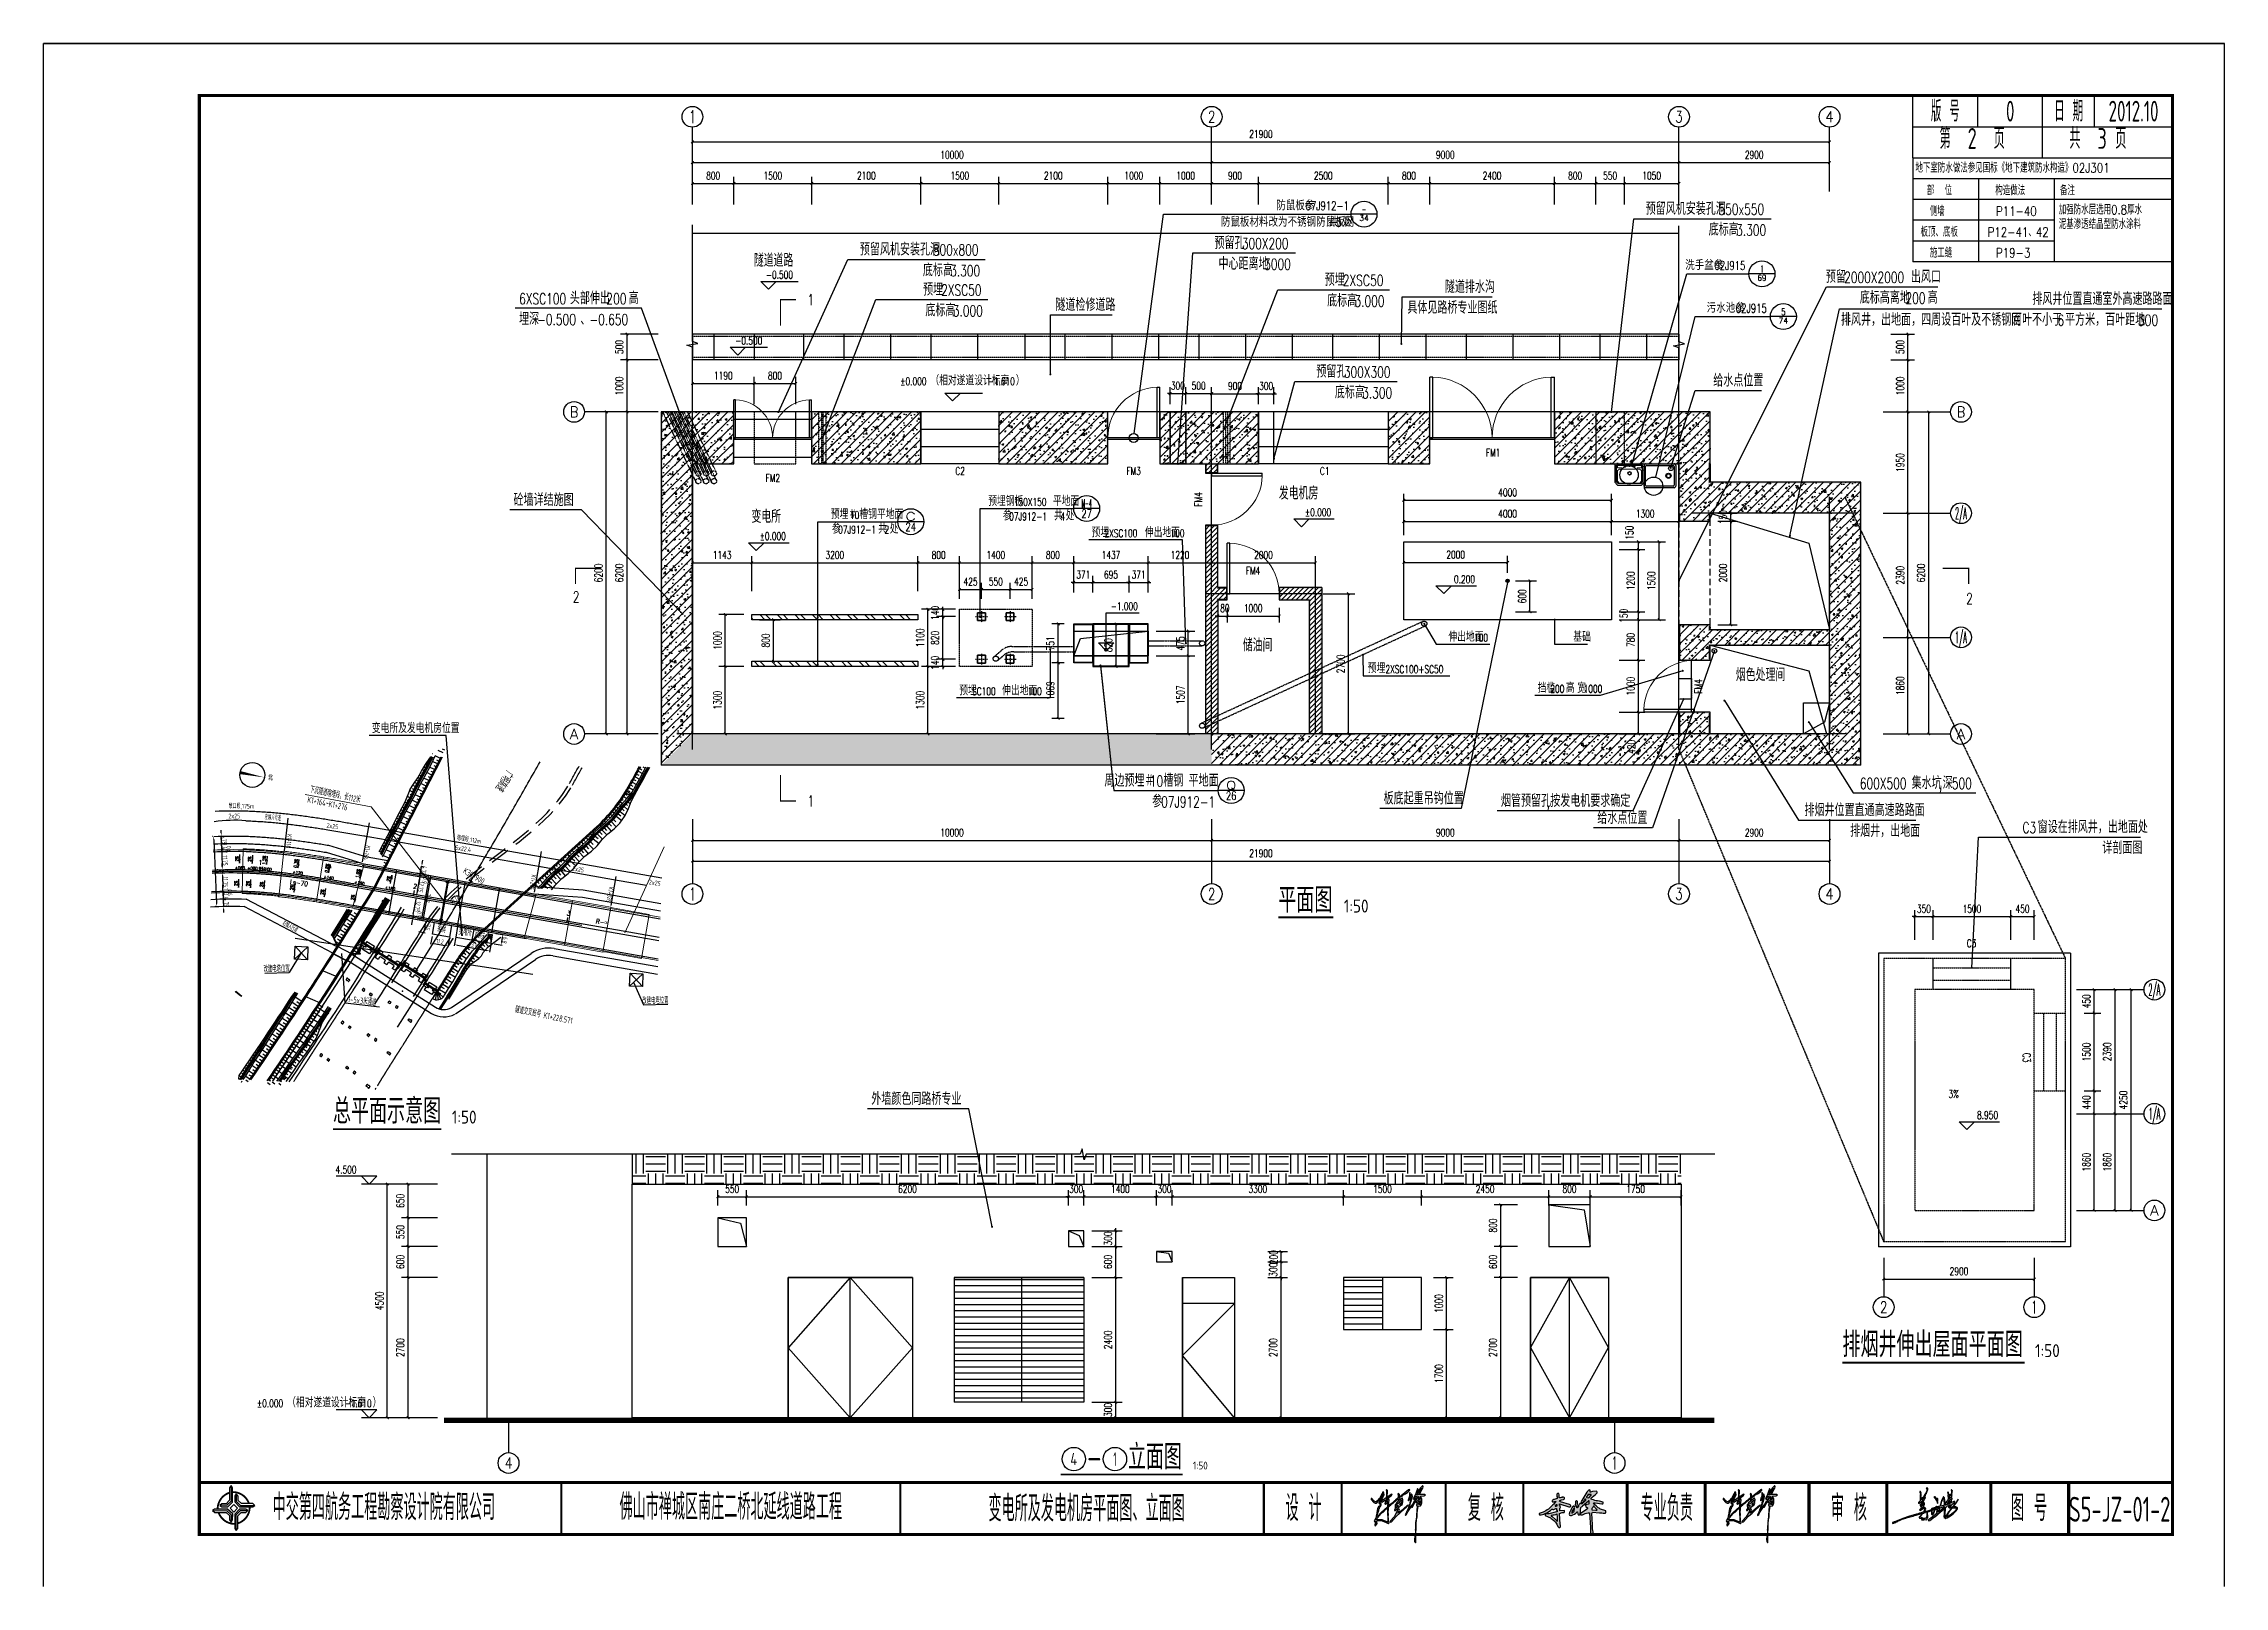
# Model space of a CAD drawing. Header units: millimetres. Extents: x -29538 to 115583, y -232866 to 15404.
# Drawn here: x 73533 to 115533, y -94426 to -64726 of the extents above; entities that cross this region are included whole.
import ezdxf
from ezdxf.enums import TextEntityAlignment as Align

# ---------------------------------------------------------------- set-up
doc = ezdxf.new("R2010")
doc.units = ezdxf.units.MM
doc.header["$LTSCALE"] = 10
doc.header["$MEASUREMENT"] = 0
for name, pattern in [('ACAD_ISO02W100', [15, 12, -3]), ('ACAD_ISO04W100', [30, 24, -3, 0, -3]), ('CENTER', [50.8, 31.75, -6.35, 6.35, -6.35]), ('DASH', [0.35, 0.25, -0.1]), ('DASHED', [19.05, 12.7, -6.35]), ('DASHED2', [0.375, 0.25, -0.125]), ('DOTE', [2.42, 2, -0.2, 0.02, -0.2]), ('HIDDEN', [9.525, 6.35, -3.175])]:
    doc.linetypes.add(name, pattern=pattern)
for name, color, linetype in [('0-文字', 7, 'Continuous'), ('0-段落划分', 2, 'Continuous'), ('0新建线路', 7, 'Continuous'), ('0电气', 1, 'Continuous'), ('AXIS', 3, 'Continuous'), ('AXIS_TEXT', 7, 'Continuous'), ('canshu', 1, 'Continuous'), ('DIM_ELEV', 3, 'Continuous'), ('DIM_IDEN', 3, 'Continuous'), ('DIM_LEAD', 3, 'Continuous'), ('DIM_SYMB', 3, 'Continuous'), ('DOTE', 1, 'Continuous'), ('E-SYST-DIM', 3, 'Continuous'), ('FHDI签名', 4, 'Continuous'), ('HIDE_B', 7, 'Continuous'), ('LMBG-数据', 7, 'Continuous'), ('PUB_DIM', 3, 'Continuous'), ('PUB_HATCH', 8, 'Continuous'), ('PUB_TEXT', 7, 'Continuous'), ('PUB_WALL', 9, 'Continuous'), ('ql', 7, 'Continuous'), ('QQ', 8, 'Continuous'), ('station', 6, 'Continuous'), ('WALL', 9, 'Continuous'), ('WINDOW', 4, 'Continuous'), ('WINDOW_TEXT', 7, 'Continuous'), ('zhix', 5, 'ACAD_ISO04W100'), ('分隔带', 3, 'Continuous'), ('图框', 7, 'Continuous'), ('建筑', 2, 'Continuous'), ('指北针', 7, 'Continuous'), ('文字', 7, 'Continuous'), ('标注', 4, 'Continuous'), ('标注_桩号', 2, 'Continuous'), ('栏目', 3, 'Continuous'), ('桥-立柱', 5, 'Continuous'), ('桥梁', 6, 'Continuous'), ('次轮廓线', 7, 'Continuous'), ('电气设备布置', 4, 'Continuous'), ('虚线', 2, 'ACAD_ISO02W100'), ('设备', 201, 'Continuous'), ('路基边线', 1, 'Continuous'), ('路面边线', 7, 'Continuous'), ('页码', 3, 'Continuous'), ('ＦＨＤＩ', 4, 'Continuous')]:
    doc.layers.add(name, color=color, linetype=linetype)
doc.layers.add('隧道', color=6, linetype='Continuous', lineweight=5)
doc.styles.add('_TCH_AXIS', font='COMPLEX', dxfattribs={"bigfont": 'GBCBIG'})
doc.styles.add('_TCH_DIM', font='SIMPLEX', dxfattribs={"bigfont": 'GBCBIG'})
doc.styles.add('_TCH_LABEL', font='COMPLEX', dxfattribs={"bigfont": 'GBCBIG'})
doc.styles.add('_TCH_WINDOW', font='SIMPLEX', dxfattribs={"bigfont": 'GBCBIG'})
doc.styles.add('COMPLEX', font='COMPLEX')
doc.styles.add('DIM_FONT', font='SIMPLEX', dxfattribs={"width": 0.7, "bigfont": 'GBCBIG'})
doc.styles.add('GTF_XW', font='simplex1.shx', dxfattribs={"width": 0.7, "bigfont": 'hztxt.shx'})
doc.styles.add('HZTXT', font='SIMPLEX.shx', dxfattribs={"width": 0.8, "bigfont": 'gbhzfs.shx'})
doc.styles.get("Standard").update_dxf_attribs({"font": 'gbenor.shx', "width": 0.75, "bigfont": 'gbcbig.shx'})
doc.dimstyles.new('DIMN50', dxfattribs={"dimscale": 0.5, "dimtxt": 300, "dimasz": 100, "dimexe": 250, "dimexo": 300, "dimgap": 150, "dimtad": 1, "dimdec": 0, "dimzin": 0, "dimdsep": 46, "dimtxsty": 'DIM_FONT', "dimblk": 'ARCHTICK', "dimcen": 0.09, "dimclrt": 7, "dimazin": 2, "dimtfac": 1, "dimtdec": 0, "dimtix": 1, "dimtmove": 2, "dimatfit": 3, "dimldrblk": 'ARCHTICK', "dimfxl": 0, "dimtolj": 1, "dimtzin": 0, "dimarcsym": 0})
doc.dimstyles.get("Standard").update_dxf_attribs({"dimscale": 100, "dimtxt": 3, "dimasz": 2, "dimexe": 1, "dimexo": 1, "dimgap": 0.5, "dimtad": 1, "dimdec": 1, "dimlfac": 0.1, "dimdsep": 46, "dimtxsty": 'Standard', "dimcen": 0.5, "dimadec": 0, "dimazin": 0, "dimtfac": 1, "dimtdec": 1, "dimtofl": 0, "dimtmove": 2, "dimatfit": 3, "dimfxl": 0, "dimtolj": 1, "dimtzin": 0, "dimarcsym": 0})
pattern_1 = [(45, (-45736.04, -55239.7), (-88.38835, 88.38835), []), (50, (-45736.04, -55239.7), (358.6301, -31.37607), [37.5, -412.5]), (355, (-45736.04, -55239.7), (-69.3757, 376.0961), [30, -330]), (100.4514, (-45706.16, -55242.3), (289.2547, 344.7198), [31.8701, -350.57106]), (46.1842, (-45736.04, -55139.7), (533.6205, -82.7595), [56.25, -618.75]), (96.6356, (-45691.6, -55146.6), (467.3314, 487.059), [47.8051, -525.8565]), (351.1842, (-45736.04, -55139.7), (467.331, 487.0593), [45, -495]), (21, (-45686.04, -55164.7), (298.4535, -201.30945), [37.5, -412.5]), (326, (-45686.04, -55164.7), (121.6577, 362.575), [30, -330]), (71.4514, (-45661.17, -55181.48), (420.1113, 161.26525), [31.8701, -350.57106]), (37.5, (-45736.04, -55239.7), (6.07993, 166.44693), [0, -326, 0, -335, 0, -331.25]), (7.5, (-45736.04, -55239.7), (131.53477, 197.20586), [0, -191, 0, -318.5, 0, -126.25]), (327.5, (-45847.54, -55239.7), (266.91122, -11.27744), [0, -125, 0, -390, 0, -517.5]), (317.5, (-45897.54, -55239.7), (291.5931, 50.0525), [0, -162.5, 0, -259, 0, -367.5])]
pattern_2 = [(45, (-45736.045, -55191.95), (-47.0226, 47.0226), [])]

msp = doc.modelspace()

# ---------------------------------------------------------------- texts
at = {"layer": 'PUB_TEXT'}
for s, height, style, width, p in [('地下室防水做法参见国标《地下建筑防水构造》02J301', 180, 'HZTXT', 0.8, (109582.05, -67207.77)), ('部  位', 180, 'HZTXT', 0.8, (109801.95, -67641.95)), ('构造做法', 180, 'HZTXT', 0.8, (111120.4, -67641.95)), ('备注', 180, 'HZTXT', 0.8, (112366.4, -67641.95)), ('07J912-1', 170, '_TCH_DIM', 0.705882, (97835.43, -67933.57)), ('550x550', 212.5, '_TCH_DIM', 0.705882, (105791.32, -68021.55)), ('侧墙', 180, 'HZTXT', 0.8, (109858.9, -68042.19)), ('P11-40', 180, 'HZTXT', 0.8, (111134.47, -68042.19)), ('加强防水层选用0.8厚水', 180, 'HZTXT', 0.8, (112342.8, -68012.4)), ('3', 170, '_TCH_DIM', 0.705882, (98421.27, -68251.44)), ('3.300', 212.5, '_TCH_DIM', 0.705882, (106127.03, -68421.55)), ('板顶、底板', 180, 'HZTXT', 0.8, (109680.51, -68442.43)), ('P12-41、42', 180, 'HZTXT', 0.8, (110973.73, -68442.43)), ('泥基渗透结晶型防水涂料', 180, 'HZTXT', 0.8, (112342.8, -68292.11)), ('800x800', 212.5, '_TCH_DIM', 0.705882, (90657.93, -68804.6)), ('300X200', 212.5, '_TCH_DIM', 0.705882, (96608.71, -68680.33)), ('3000', 212.5, '_TCH_DIM', 0.705882, (97037.28, -69080.33)), ('施工缝', 180, 'HZTXT', 0.8, (109858.9, -68842.68)), ('P19-3', 180, 'HZTXT', 0.8, (111134.47, -68842.68)), ('-0.500', 148.75, '_TCH_DIM', 0.705882, (87443.12, -69250.86)), ('3.300', 212.5, '_TCH_DIM', 0.705882, (90993.65, -69204.6)), ('2XSC50', 212.5, '_TCH_DIM', 0.705882, (98557.12, -69389.62)), ('02J915', 170, '_TCH_DIM', 0.705882, (105710.84, -69082.54)), ('2000X2000', 212.5, '_TCH_DIM', 0.705882, (108209.29, -69332.37)), ('6XSC100', 212.5, '_TCH_DIM', 0.705882, (82689.26, -69743.78)), ('200', 212.5, '_TCH_DIM', 0.705882, (84369.96, -69743.78)), ('1', 212.5, '_TCH_LABEL', 0.705882, (88241.8, -69762.85)), ('2XSC50', 212.5, '_TCH_DIM', 0.705882, (90820.61, -69576.94)), ('3.000', 212.5, '_TCH_DIM', 0.705882, (98778.55, -69789.62)), ('200', 212.5, '_TCH_DIM', 0.705882, (109388.24, -69732.37)), ('-0.500', 212.5, '_TCH_DIM', 0.705882, (83040.33, -70143.78)), ('-0.650', 212.5, '_TCH_DIM', 0.705882, (84044.43, -70143.78)), ('3.000', 212.5, '_TCH_DIM', 0.705882, (91042.04, -69976.94)), ('02J915', 170, '_TCH_DIM', 0.705882, (106123.25, -69905.81)), ('6', 212.5, '_TCH_DIM', 0.705882, (112321.5, -70157.18)), ('300', 212.5, '_TCH_DIM', 0.705882, (113868.61, -70157.18)), ('-0.500', 148.75, '_TCH_DIM', 0.705882, (86852.78, -70518.16)), ('300X300', 212.5, '_TCH_DIM', 0.705882, (98570.64, -71156.08)), ('%%P0.000', 148.75, '_TCH_DIM', 0.705882, (90031.57, -71302.08)), ('-1.610', 148.75, '_TCH_DIM', 0.705882, (91717.42, -71302.08)), ('3.300', 212.5, '_TCH_DIM', 0.705882, (98927.78, -71556.08)), ('150X150', 148.75, '_TCH_DIM', 0.705882, (92217.19, -73623.52)), ('10', 148.75, '_TCH_DIM', 0.705882, (89063.02, -73876.82)), ('07J912-1', 148.75, '_TCH_DIM', 0.705882, (92128.2, -73903.52)), ('4', 148.75, '_TCH_DIM', 0.705882, (93116.07, -73903.52)), ('%%P0.000', 148.75, '_TCH_DIM', 0.705882, (97825.55, -73822.78)), ('%%P0.000', 148.75, '_TCH_DIM', 0.705882, (87324.89, -74282.09)), ('07J912-1', 148.75, '_TCH_DIM', 0.705882, (88834.78, -74156.82)), ('2', 148.75, '_TCH_DIM', 0.705882, (89727.65, -74156.82)), ('2XSC100', 148.75, '_TCH_DIM', 0.705882, (93962.42, -74226.18)), ('100', 148.75, '_TCH_DIM', 0.705882, (95233.91, -74226.18)), ('0.200', 148.75, '_TCH_DIM', 0.705882, (100694.69, -75111.58)), ('2', 212.5, '_TCH_LABEL', 0.705882, (83726.07, -75482.75)), ('-1.000', 148.75, '_TCH_DIM', 0.705882, (94084.84, -75631.41)), ('2', 212.5, '_TCH_LABEL', 0.705882, (110558.17, -75516.85)), ('100', 148.75, '_TCH_DIM', 0.705882, (101080.61, -76237.3)), ('2XSC100+SC50', 148.75, '_TCH_DIM', 0.705882, (99375.07, -76843.04)), ('SC100', 148.75, '_TCH_DIM', 0.705882, (91413.66, -77269.47)), ('100', 148.75, '_TCH_DIM', 0.705882, (92485.15, -77269.47)), ('200', 148.75, '_TCH_DIM', 0.705882, (102551.27, -77221.23)), ('1000', 148.75, '_TCH_DIM', 0.705882, (103192.02, -77221.23)), ('10', 212.5, '_TCH_DIM', 0.705882, (94840.13, -79030.15)), ('600X500', 212.5, '_TCH_DIM', 0.705882, (108509.6, -79075.39)), ('500', 212.5, '_TCH_DIM', 0.705882, (110283.16, -79075.39)), ('1', 212.5, '_TCH_LABEL', 0.705882, (88242.37, -79412.88)), ('07J912-1', 212.5, '_TCH_DIM', 0.705882, (95057.3, -79430.15)), (',', 212.5, '_TCH_DIM', 0.705882, (110036.19, -79075.39)), (',', 212.5, '_TCH_DIM', 0.705882, (102477.45, -79419.5)), ('C3', 212.5, '_TCH_DIM', 0.705882, (111644.73, -79925.1)), ('3%%%', 148.75, '_TCH_DIM', 0.705882, (110218, -85023.51)), ('8.950', 148.75, '_TCH_DIM', 0.705882, (110769.06, -85428.72)), ('4.500', 148.75, '_TCH_DIM', 0.705882, (79154.75, -86477.71)), ('%%P0.000', 148.75, '_TCH_DIM', 0.705882, (77643.16, -90977.71)), ('-1.610', 148.75, '_TCH_DIM', 0.705882, (79329.02, -90977.71))]:
    msp.add_text(s, height=height, dxfattribs=dict(at, style=style, width=width)).set_placement(p)
at = {"layer": 'PUB_TEXT', "style": '_TCH_DIM'}
for s, height, p in [('防鼠板材料改为不锈钢防鼠板网', 192.9078, (96206.31, -68251.44)), ('防鼠板参', 192.908, (97273.73, -67933.57)), ('处', 192.91, (98535.55, -68251.44)), ('预留风机安装孔洞', 241.135, (104387.06, -68021.55)), ('预留孔', 241.135, (96082.12, -68680.33)), ('共', 192.91, (98280.84, -68251.44)), ('底标高', 241.135, (105600.43, -68421.55)), ('预留风机安装孔洞', 241.135, (89253.68, -68804.6)), ('中心距离地', 241.135, (96159.62, -69080.33)), ('洗手盆参', 192.908, (105149.14, -69082.54)), ('底标高', 241.135, (90467.05, -69204.6)), ('预埋', 241.135, (98206.06, -69389.62)), ('隧道排水沟', 241.135, (100520.4, -69526.29)), ('预留', 241.135, (107858.22, -69332.37)), ('出风口', 241.135, (109495, -69332.37)), ('头部伸出', 241.135, (83667.83, -69743.78)), ('高', 241.13, (84798.53, -69743.78)), ('预埋', 241.135, (90469.55, -69576.94)), ('底标高', 241.135, (90515.45, -69976.94)), ('隧道检修道路', 241.135, (93018.49, -69871.31)), ('底标高', 241.135, (98251.96, -69789.62)), ('具体见路桥专业图纸', 241.135, (99796.99, -69926.29)), ('污水池参', 192.908, (105561.54, -69905.81)), ('底标高离地', 241.135, (108510.58, -69732.37)), ('高', 241.13, (109816.81, -69732.37)), ('排风井位置直通室外高速路路面', 241.1348, (111834.11, -69757.18)), ('埋深', 241.135, (82689.26, -70143.78)), ('、', 241.13, (83868.9, -70143.78)), ('排风井，出地面，四周设百叶及不锈钢网', 241.1348, (108148.55, -70157.18)), ('百叶不小于', 241.135, (111443.84, -70157.18)), ('平方米，百叶距地', 241.135, (112464.36, -70157.18)), ('预留孔', 241.135, (98044.04, -71156.08)), ('（相对遂道设计标高', 168.794, (90611.57, -71302.08)), ('）', 168.79, (92257.42, -71302.08)), ('底标高', 241.135, (98401.18, -71556.08)), ('给水点位置', 241.135, (105689.06, -71327.29)), ('砼墙详结施图', 241.135, (82583.56, -73627.73)), ('预埋钢板', 168.794, (91725.7, -73623.52)), ('平地面', 168.794, (92972.19, -73623.52)), ('预埋＃', 168.794, (88694.41, -73876.82)), ('槽钢', 168.794, (89243.02, -73876.82)), ('平地面', 168.794, (89583.77, -73876.82)), ('参', 168.79, (92005.33, -73903.52)), ('共', 168.79, (92993.2, -73903.52)), ('处', 168.79, (93216.07, -73903.52)), ('参', 168.79, (88711.91, -74156.82)), ('共', 168.79, (89604.78, -74156.82)), ('处', 168.79, (89827.65, -74156.82)), ('预埋', 168.794, (93716.67, -74226.18)), ('伸出地面', 168.794, (94742.42, -74226.18)), ('伸出地面', 168.794, (100589.12, -76237.3)), ('基础', 168.794, (102993.13, -76237.3)), ('预埋', 168.794, (99034.32, -76843.04)), ('预埋', 168.794, (91167.92, -77269.47)), ('伸出地面', 168.794, (91993.66, -77269.47)), ('挡槛', 168.794, (102305.53, -77221.23)), ('高', 168.79, (102851.27, -77221.23)), ('宽', 168.79, (103069.15, -77221.23)), ('变电所及发电机房位置', 168.794, (79854.6, -77995.51)), ('周边预埋＃', 241.135, (93962.47, -79030.15)), ('槽钢', 241.135, (95097.27, -79030.15)), ('平地面', 241.135, (95584.05, -79030.15)), ('集水坑', 241.135, (109509.6, -79075.39)), ('深', 241.13, (110107.62, -79075.39)), ('参', 241.13, (94881.77, -79430.15)), ('板底起重吊钩位置', 241.135, (99339.59, -79373.8)), ('烟管预留孔', 241.135, (101599.79, -79419.5)), ('按发电机要求确定', 241.135, (102548.88, -79419.5)), ('排烟井位置直通高速路路面', 241.1348, (107446.14, -79598.68)), ('给水点位置', 241.135, (103455.7, -79748.99)), ('排烟井，出地面', 241.135, (108323.8, -79998.68)), ('窗设在排风井，出地面处', 241.1348, (111937.59, -79925.1)), ('详剖面图', 241.135, (113182.27, -80325.1)), ('外墙颜色同路桥专业', 241.135, (89473.25, -85158.33)), ('（相对遂道设计标高', 168.794, (78223.16, -90977.71)), ('）', 168.79, (79869.02, -90977.71))]:
    msp.add_text(s, height=height, dxfattribs=at).set_placement(p)
for s, height, p, p2 in [('34', 108.694, (98871.99, -68138.9), (99053.15, -68138.9)), ('69', 110.964, (106539.37, -69290.59), (106713.74, -69290.59)), ('1', 135.57, (106610.42, -69130.32), (106642.7, -69130.32)), ('74', 108.694, (106948.38, -70111.14), (107129.54, -70111.14)), ('5', 130.5, (106995.46, -69954.6), (107082.46, -69954.6))]:
    msp.add_text(s, height=height, dxfattribs=at).set_placement(p, p2, align=Align.FIT)
at = {"layer": 'PUB_TEXT'}
for s, height, style, width, p, p2 in [('-', 130.5, '_TCH_DIM', 0.777778, (98919.07, -67982.36), (99006.07, -67982.36)), ('M-4', 160.997, '_TCH_LABEL', 0.391791, (93520.34, -73655.89), (93721.59, -73655.89)), ('C', 161, '_TCH_LABEL', 1.75, (90131.92, -73909.19), (90333.17, -73909.19)), ('27', 160.997, '_TCH_LABEL', 0.772059, (93520.34, -73857.14), (93721.59, -73857.14)), ('24', 160.997, '_TCH_LABEL', 0.729167, (90131.92, -74110.44), (90333.17, -74110.44)), ('Q', 161, '_TCH_LABEL', 1.640625, (96303.11, -79085.03), (96504.35, -79085.03)), ('26', 160.997, '_TCH_LABEL', 0.772059, (96303.11, -79286.27), (96504.35, -79286.27))]:
    msp.add_text(s, height=height, dxfattribs=dict(at, style=style, width=width)).set_placement(p, p2, align=Align.FIT)
at = {"layer": 'PUB_TEXT', "ltscale": 250, "style": 'HZTXT', "width": 0.8}
for s, rotation, p in [('隧道道路', 0.000326, (87211.68, -69021.7)), ('发电机房', 0.000326, (97322.12, -73503.69)), ('变电所', 0.000326, (87165.28, -73953.2)), ('储油间', 0.000326, (96628.93, -76428.16)), ('烟色处理间', 359.999674, (106124.8, -76999.48))]:
    msp.add_text(s, height=250, rotation=rotation, dxfattribs=at).set_placement(p)
at = {"layer": 'PUB_TEXT'}
for s, height, p in [('平面图', 482.27, (97310.98, -81453.87)), ('1:50', 250, (98573.75, -81453.87)), ('总平面示意图', 482.27, (79105.39, -85516.49)), ('1:50', 250, (81394.75, -85516.49)), ('排烟井伸出屋面平面图', 482.27, (108176.33, -90012.49)), ('1:50', 250, (111885.91, -90012.49)), ('-', 500, (93623.22, -92175.65)), ('立面图', 482.27, (94414.89, -92175.65)), ('1:50', 150, (95667.01, -92175.65))]:
    msp.add_text(s, height=height, dxfattribs=at).set_placement(p)
for s, height, width, p, p2 in [('4', 236.02, 1.025641, (93307.66, -92093.67), (93438.78, -92093.67)), ('1', 263.57, 0.761905, (94135.6, -92107.44), (94194.17, -92107.44))]:
    msp.add_text(s, height=height, dxfattribs=dict(at, width=width)).set_placement(p, p2, align=Align.FIT)
at = {"layer": 'WINDOW_TEXT', "style": '_TCH_WINDOW', "width": 0.705882}
msp.add_text('C3', height=148.75, dxfattribs=at).set_placement((110570.66, -82121.12))
msp.add_text('C3', height=148.75, rotation=272.338941, dxfattribs=at).set_placement((111648.06, -84157.89))
at = {"layer": '图框', "width": 0.7}
for s, p in [('中交第四航务工程勘察设计院有限公司', (80085.45, -92900.93)), ('佛山市禅城区南庄二桥北延线道路工程', (86767.01, -92894.3)), ('设 计', (97798.83, -92916.31)), ('复 核', (101308.31, -92916.31))]:
    msp.add_text(s, height=500, dxfattribs=at).set_placement(p, align=Align.MIDDLE_CENTER)
at = {"layer": '图框', "linetype": 'Continuous', "width": 0.7}
for s, height, p in [('专业负责', 500, (104793.39, -92916.31)), ('审 核', 500, (108301.19, -92916.31)), ('图 号', 500, (111770.92, -92916.31)), ('S5-JZ-01-2', 480, (113515.6, -92941.1))]:
    msp.add_text(s, height=height, dxfattribs=at).set_placement(p, align=Align.MIDDLE_CENTER)
at = {"layer": '图框', "width": 0.7}
msp.add_attdef('变电所及发电机房平面图、立面图', text='图 纸 名 称', height=500, dxfattribs=at).set_placement((93619.85, -92925.77), align=Align.MIDDLE_CENTER)
at = {"layer": '文字', "width": 0.7}
for s, p in [('版 号', (110157.6, -66025.77)), ('0', (111407.6, -66025.77)), ('日 期', (112532.6, -66025.77)), ('2012.10', (113782.6, -66025.77))]:
    msp.add_text(s, height=400, dxfattribs=at).set_placement(p, align=Align.MIDDLE_CENTER)
at = {"layer": '栏目', "char_height": 500, "width": 2859.1111, "attachment_point": 1}
for s, insert in [('{\\H0.8x;第  2  页}', (110046.32, -66351.26)), ('{\\H0.8x;共  3 页}', (112546.32, -66351.26))]:
    msp.add_mtext(s, dxfattribs=dict(at, insert=insert))

# ---------------------------------------------------------------- blocks, each defined once
blk = doc.blocks.new('tb')
at = {"lineweight": -3}
h = blk.add_hatch(color=256, dxfattribs=at)
h.paths.add_polyline_path([(-1.23, -0.13), (-3.78, -0.14), (-4.14, -0.41), (-1.4, -0.44), (-0.56, -1.24), (-0.54, -2.62), (-0.27, -2.2), (-0.26, -1.06)])
h.paths.add_polyline_path([(0.13, -1.08), (0.14, -3.86), (0.41, -4.26), (0.44, -1.24), (1.25, -0.43), (2.66, -0.43), (2.26, -0.16), (1.07, -0.15)])
h.paths.add_polyline_path([(1.08, 0.3), (3.62, 0.3), (4.02, 0.56), (1.25, 0.57), (0.43, 1.39), (0.43, 2.8), (0.16, 2.41), (0.15, 1.24)])
h.paths.add_polyline_path([(-0.28, 1.21), (-0.28, 3.99), (-0.56, 4.39), (-0.57, 1.41), (-1.38, 0.6), (-2.74, 0.56), (-2.33, 0.3), (-1.2, 0.29)])
for p, q in [((-0.56, 4.39), (-0.57, 1.41)), ((-1.38, 0.6), (-2.74, 0.56)), ((-0.57, 1.41), (-1.38, 0.6)), ((0.43, 2.8), (0.43, 1.39)), ((0.43, 1.39), (1.25, 0.57)), ((1.25, 0.57), (4.02, 0.56)), ((-4.14, -0.41), (-1.4, -0.44)), ((-1.4, -0.44), (-0.56, -1.24)), ((-0.56, -1.24), (-0.54, -2.62)), ((0.41, -4.26), (0.44, -1.24)), ((0.44, -1.24), (1.25, -0.43)), ((1.25, -0.43), (2.66, -0.43))]:
    blk.add_line(p, q, dxfattribs=at)
at = {"lineweight": -3, "flags": 128}
for points in [[(-0.9, 3.99), (-0.9, 1.58), (-1.53, 0.91), (-2.34, 0.91), (-2.74, 0.56), (-2.33, 0.3), (-1.2, 0.29), (-0.28, 1.21), (-0.28, 3.99), (-0.56, 4.39)], [(-0.04, 0.77), (0.68, 0.04), (-0.04, -0.69), (-0.77, 0.05)], [(3.62, 0.92), (1.43, 0.92), (0.77, 1.54), (0.77, 2.38), (0.43, 2.8), (0.16, 2.41), (0.15, 1.24), (1.08, 0.3), (3.62, 0.3), (4.02, 0.56)], [(-3.73, -0.76), (-1.54, -0.76), (-0.89, -1.39), (-0.89, -2.21), (-0.54, -2.62), (-0.27, -2.2), (-0.26, -1.06), (-1.23, -0.13), (-3.78, -0.14), (-4.14, -0.41)], [(0.75, -3.85), (0.75, -1.43), (1.4, -0.78), (2.26, -0.78), (2.66, -0.43), (2.26, -0.16), (1.07, -0.15), (0.13, -1.08), (0.14, -3.86), (0.41, -4.26)]]:
    blk.add_lwpolyline(points, close=True, dxfattribs=at)
at = {"lineweight": -3, "const_width": 0.35, "flags": 128}
for points in [[(-0.9, 3.02, 0.324167), (-3.16, -0.14)], [(2.88, 0.92, 0.324403), (-0.24, 3.15)], [(0.75, -2.86, 0.325418), (3.02, 0.26)], [(-2.98, -0.76, 0.322976), (0.14, -2.98)]]:
    blk.add_lwpolyline(points, format="xyb", dxfattribs=at)
blk = doc.blocks.new('dwe')
at = {"linetype": 'Continuous'}
h = blk.add_hatch(color=256, dxfattribs=at)
h.paths.add_polyline_path([(32168.211, 20455.517), (32168.241, 20455.539, -0.076928), (32168.279, 20455.581, 0.343108), (32168.261, 20455.634), (32168.259, 20455.641), (32168.098, 20455.626, 0.082763), (32168.019, 20455.601), (32167.999, 20455.601), (32167.999, 20455.631), (32168.009, 20455.631), (32168.009, 20455.681, 0.433644), (32167.913, 20455.649, -0.083988), (32167.883, 20455.609), (32167.683, 20455.289, 0.241959), (32167.666, 20455.209, 0.088677), (32167.692, 20455.188), (32167.728, 20455.205, 0.005615), (32167.732, 20455.206), (32167.753, 20455.259, 0.154483), (32167.799, 20455.331, -1.209197), (32167.826, 20455.284, -0.109257), (32167.801, 20455.257, -0.116079), (32167.732, 20455.206), (32167.724, 20455.186, 0.148804), (32167.689, 20455.151), (32167.659, 20455.151), (32167.656, 20455.159, 0.636863), (32167.601, 20455.159, 0.220295), (32167.554, 20455.063), (32167.509, 20455.001), (32167.489, 20455.001), (32167.489, 20455.061), (32167.503, 20455.09), (32167.519, 20455.141), (32167.519, 20455.251), (32167.506, 20455.259, 0.524003), (32167.444, 20455.25), (32167.434, 20455.191), (32167.409, 20455.041), (32167.389, 20455.041), (32167.386, 20455.049, 0.551868), (32167.326, 20455.044, 0.11852), (32167.275, 20454.953, 0.071169), (32167.244, 20454.872), (32167.226, 20454.844, 0.10155), (32167.204, 20454.793, 0.705859), (32167.28, 20454.707, 0.161527), (32167.499, 20454.851), (32167.519, 20454.851), (32167.524, 20454.772), (32167.541, 20454.744), (32167.549, 20454.731), (32167.599, 20454.731), (32167.609, 20454.751), (32167.639, 20454.751), (32167.649, 20454.731), (32167.709, 20454.731, -0.124355), (32167.928, 20454.806), (32167.979, 20454.811), (32168.014, 20454.241), (32168.024, 20454.042, 0.594077), (32168.096, 20454.014, 0.243104), (32168.119, 20454.081, -0.084195), (32168.094, 20454.301), (32168.084, 20454.631), (32168.074, 20454.731), (32168.069, 20454.731, -0.200858), (32168.089, 20454.831), (32168.369, 20454.816, -0.063439), (32168.549, 20454.791, 0.343108), (32168.601, 20454.809), (32168.609, 20454.811), (32168.609, 20454.881), (32168.397, 20454.957), (32168.381, 20454.965, -0.084673), (32168.261, 20455.054, 0.071442), (32168.234, 20455.076), (32168.191, 20455.124, -0.149027), (32168.139, 20455.201), (32168.199, 20455.201), (32168.449, 20455.151), (32168.489, 20455.151, -0.295923), (32168.509, 20455.171), (32168.509, 20455.221), (32168.368, 20455.256), (32168.29, 20455.266, -0.064135), (32168.087, 20455.327), (32168.039, 20455.341, -0.249173), (32168.071, 20455.399), (32168.086, 20455.414)])
h.paths.add_polyline_path([(32168.049, 20455.491), (32168.041, 20455.489), (32167.949, 20455.391), (32167.869, 20455.401), (32167.869, 20455.431), (32167.886, 20455.454), (32167.915, 20455.493), (32167.919, 20455.511), (32167.949, 20455.511), (32167.949, 20455.501), (32167.969, 20455.501), (32167.969, 20455.511), (32168.049, 20455.511)], flags=16)
h.paths.add_polyline_path([(32167.969, 20455.271), (32167.969, 20455.161), (32167.938, 20455.156, 0.064743), (32167.841, 20455.127, 0.693991), (32167.834, 20455.09), (32167.851, 20455.054), (32167.87, 20455.006), (32167.897, 20454.997), (32167.919, 20454.991), (32167.919, 20454.971, 0.179878), (32167.871, 20454.949), (32167.851, 20454.937), (32167.636, 20454.794), (32167.629, 20454.771), (32167.609, 20454.771), (32167.614, 20454.872), (32167.624, 20454.951, -0.325645), (32167.681, 20455.039), (32167.716, 20455.064), (32167.936, 20455.264), (32167.939, 20455.271)], flags=16)
h.paths.add_polyline_path([(32168.119, 20455.071, -0.181335), (32168.156, 20455.049), (32168.173, 20455.023), (32168.266, 20454.939), (32168.279, 20454.911), (32168.22, 20454.916), (32168.069, 20454.931), (32168.069, 20454.981, 0.293881)], flags=16)
h.paths.add_polyline_path([(32167.399, 20454.991), (32167.399, 20454.961), (32167.384, 20454.882, -0.295272), (32167.299, 20454.801), (32167.299, 20454.831, 0.067267), (32167.325, 20454.883), (32167.343, 20454.93, 0.163021), (32167.369, 20454.971), (32167.379, 20454.966), (32167.379, 20454.991)], flags=16)
h = blk.add_hatch(color=256, dxfattribs=at)
h.paths.add_polyline_path([(32166.859, 20455.021, 0.138813), (32166.844, 20455.08, 0.305012), (32166.819, 20455.091, -0.192582), (32166.829, 20455.151), (32167.178, 20455.047), (32167.179, 20455.041, 0.254771), (32167.259, 20455.061, 0.439902), (32167.211, 20455.125), (32166.866, 20455.239, 0.288836), (32166.829, 20455.251, -0.33185), (32166.89, 20455.307), (32166.978, 20455.326, 0.248777), (32167.013, 20455.359), (32167.019, 20455.361), (32167.019, 20455.391), (32167.006, 20455.399, 0.156902), (32166.949, 20455.421, -0.226549), (32166.938, 20455.406, 0.203273), (32166.849, 20455.381), (32166.819, 20455.381), (32166.814, 20455.442, 0.141014), (32166.799, 20455.551, 0.181335), (32166.719, 20455.531), (32166.719, 20455.441, -0.388078), (32166.731, 20455.359), (32166.62, 20455.327, 0.123602), (32166.566, 20455.304, 0.460019), (32166.549, 20455.231), (32166.619, 20455.231), (32166.649, 20455.251), (32166.689, 20455.251), (32166.689, 20455.231), (32166.656, 20455.204), (32166.631, 20455.179, -0.071068), (32166.566, 20455.124, -0.129017), (32166.191, 20454.837), (32166.039, 20454.781, 0.313509), (32166.056, 20454.739), (32166.059, 20454.731, 0.126518), (32166.277, 20454.786), (32166.297, 20454.795, 0.073631), (32166.529, 20454.951), (32166.569, 20454.951), (32166.569, 20454.941, 0.306384), (32166.63, 20454.957, 0.101225), (32166.689, 20454.981), (32166.709, 20454.981, 0.192884), (32166.729, 20454.881), (32166.729, 20454.851), (32166.711, 20454.847), (32166.409, 20454.771), (32166.289, 20454.771, -0.295923), (32166.269, 20454.751), (32166.269, 20454.701), (32166.39, 20454.656), (32166.417, 20454.647, -0.097505), (32166.536, 20454.569, -0.139219), (32166.756, 20454.289), (32166.799, 20454.241), (32166.839, 20454.241), (32166.859, 20454.271), (32166.859, 20454.331), (32166.844, 20454.36), (32166.829, 20454.781), (32166.857, 20454.795, -0.122446), (32166.998, 20454.826, 0.488889), (32166.999, 20454.901), (32166.839, 20454.891, -0.138685), (32166.834, 20454.962, -0.251793)])
h.paths.add_polyline_path([(32166.729, 20455.081), (32166.7, 20455.077), (32166.699, 20455.071), (32166.659, 20455.071), (32166.659, 20455.091, 0.200858), (32166.699, 20455.121), (32166.729, 20455.121)], flags=16)
h.paths.add_polyline_path([(32166.739, 20454.761), (32166.744, 20454.652), (32166.749, 20454.491, -0.10594), (32166.681, 20454.544), (32166.676, 20454.549), (32166.527, 20454.677), (32166.509, 20454.681), (32166.509, 20454.711, 0.075528), (32166.718, 20454.756)], flags=16)
at = {"color": 7, "linetype": 'Continuous'}
for points in [[(32167.692, 20455.188), (32167.728, 20455.205, 0.121773), (32167.801, 20455.257, 0.109257), (32167.826, 20455.284, 1.209197), (32167.799, 20455.331, -0.154483), (32167.753, 20455.259), (32167.724, 20455.186, 0.148804), (32167.689, 20455.151), (32167.659, 20455.151), (32167.656, 20455.159, 0.636863), (32167.601, 20455.159, 0.220295), (32167.554, 20455.063), (32167.509, 20455.001), (32167.489, 20455.001), (32167.489, 20455.061), (32167.503, 20455.09), (32167.519, 20455.141), (32167.519, 20455.251), (32167.506, 20455.259, 0.524003), (32167.444, 20455.25), (32167.434, 20455.191), (32167.409, 20455.041), (32167.389, 20455.041), (32167.386, 20455.049, 0.551868), (32167.326, 20455.044, 0.11852), (32167.275, 20454.953, 0.071169), (32167.244, 20454.872), (32167.226, 20454.844, 0.10155), (32167.204, 20454.793, 0.705859), (32167.28, 20454.707, 0.161527), (32167.499, 20454.851), (32167.519, 20454.851), (32167.524, 20454.772), (32167.541, 20454.744), (32167.549, 20454.731), (32167.599, 20454.731), (32167.609, 20454.751), (32167.639, 20454.751), (32167.649, 20454.731), (32167.709, 20454.731, -0.124355), (32167.928, 20454.806), (32167.979, 20454.811), (32168.014, 20454.241), (32168.024, 20454.042, 0.594077), (32168.096, 20454.014, 0.243104), (32168.119, 20454.081, -0.084195), (32168.094, 20454.301), (32168.084, 20454.631), (32168.074, 20454.731), (32168.069, 20454.731, -0.200858), (32168.089, 20454.831), (32168.369, 20454.816, -0.063439), (32168.549, 20454.791, 0.343108), (32168.601, 20454.809), (32168.609, 20454.811), (32168.609, 20454.881), (32168.397, 20454.957), (32168.381, 20454.965, -0.084673), (32168.261, 20455.054, 0.071442), (32168.234, 20455.076), (32168.191, 20455.124, -0.149027), (32168.139, 20455.201), (32168.199, 20455.201), (32168.449, 20455.151), (32168.489, 20455.151, -0.295923), (32168.509, 20455.171), (32168.509, 20455.221), (32168.368, 20455.256), (32168.29, 20455.266, -0.064135), (32168.087, 20455.327), (32168.039, 20455.341, -0.249173), (32168.071, 20455.399), (32168.086, 20455.414), (32168.211, 20455.517), (32168.241, 20455.539, -0.076928), (32168.279, 20455.581, 0.343108), (32168.261, 20455.634), (32168.259, 20455.641), (32168.098, 20455.626, 0.082763), (32168.019, 20455.601), (32167.999, 20455.601), (32167.999, 20455.631), (32168.009, 20455.631), (32168.009, 20455.681, 0.433644), (32167.913, 20455.649, -0.083988), (32167.883, 20455.609), (32167.683, 20455.289, 0.241959), (32167.666, 20455.209, 0.088677), (32167.692, 20455.188, 0.088677)], [(32167.379, 20454.966), (32167.369, 20454.971, -0.163021), (32167.343, 20454.93), (32167.325, 20454.883, -0.067267), (32167.299, 20454.831), (32167.299, 20454.801, 0.295272), (32167.384, 20454.882), (32167.399, 20454.961), (32167.399, 20454.991), (32167.379, 20454.991), (32167.379, 20454.966)]]:
    blk.add_lwpolyline(points, format="xyb", close=True, dxfattribs=at)
for points in [[(32166.289, 20454.771, -0.295923), (32166.269, 20454.751), (32166.269, 20454.701), (32166.39, 20454.656), (32166.417, 20454.647, -0.097505), (32166.536, 20454.569, -0.139219), (32166.756, 20454.289), (32166.799, 20454.241), (32166.839, 20454.241), (32166.859, 20454.271), (32166.859, 20454.331), (32166.844, 20454.36), (32166.829, 20454.781), (32166.857, 20454.795, -0.122446), (32166.998, 20454.826, 0.488889), (32166.999, 20454.901), (32166.839, 20454.891, -0.138685), (32166.834, 20454.962, -0.251793), (32166.859, 20455.021, 0.138813), (32166.844, 20455.08, 0.305012), (32166.819, 20455.091, -0.192582), (32166.829, 20455.151), (32167.178, 20455.047), (32167.179, 20455.041, 0.254771), (32167.259, 20455.061, 0.439902), (32167.211, 20455.125), (32166.866, 20455.239, 0.288836), (32166.829, 20455.251, -0.33185), (32166.89, 20455.307), (32166.978, 20455.326, 0.248777), (32167.013, 20455.359), (32167.019, 20455.361), (32167.019, 20455.391), (32167.006, 20455.399, 0.156902), (32166.949, 20455.421, -0.226549), (32166.938, 20455.406, 0.203273), (32166.849, 20455.381), (32166.819, 20455.381), (32166.814, 20455.442, 0.141014), (32166.799, 20455.551, 0.181335), (32166.719, 20455.531), (32166.719, 20455.441, -0.388078), (32166.731, 20455.359), (32166.62, 20455.327, 0.123602), (32166.566, 20455.304, 0.460019), (32166.549, 20455.231), (32166.619, 20455.231), (32166.649, 20455.251), (32166.689, 20455.251), (32166.689, 20455.231), (32166.656, 20455.204), (32166.631, 20455.179, -0.071068), (32166.566, 20455.124, -0.129017), (32166.191, 20454.837), (32166.039, 20454.781, 0.313509), (32166.056, 20454.739), (32166.059, 20454.731, 0.126518), (32166.277, 20454.786), (32166.297, 20454.795, 0.073631), (32166.529, 20454.951), (32166.569, 20454.951), (32166.569, 20454.941, 0.306384), (32166.63, 20454.957, 0.101225), (32166.689, 20454.981), (32166.709, 20454.981, 0.192884), (32166.729, 20454.881), (32166.729, 20454.851), (32166.711, 20454.847), (32166.409, 20454.771), (32166.289, 20454.771), (32166.279, 20454.781)], [(32166.699, 20455.071), (32166.7, 20455.077), (32166.729, 20455.081), (32166.729, 20455.121), (32166.699, 20455.121, -0.200858), (32166.659, 20455.091), (32166.659, 20455.071), (32166.699, 20455.071)], [(32167.629, 20454.771), (32167.636, 20454.794), (32167.851, 20454.937), (32167.871, 20454.949, -0.179878), (32167.919, 20454.971), (32167.919, 20454.991), (32167.897, 20454.997), (32167.87, 20455.006), (32167.851, 20455.054), (32167.834, 20455.09, -0.693991), (32167.841, 20455.127, -0.064743), (32167.938, 20455.156), (32167.969, 20455.161), (32167.969, 20455.271), (32167.939, 20455.271), (32167.936, 20455.264), (32167.716, 20455.064), (32167.681, 20455.039, 0.325645), (32167.624, 20454.951), (32167.614, 20454.872), (32167.609, 20454.771), (32167.629, 20454.771)], [(32168.279, 20454.911), (32168.266, 20454.939), (32168.173, 20455.023), (32168.156, 20455.049, 0.181335), (32168.119, 20455.071, -0.293881), (32168.069, 20454.981), (32168.069, 20454.931), (32168.22, 20454.916), (32168.279, 20454.911)], [(32166.749, 20454.491), (32166.744, 20454.652), (32166.739, 20454.761), (32166.718, 20454.756, -0.075528), (32166.509, 20454.711), (32166.509, 20454.681), (32166.527, 20454.677), (32166.676, 20454.549), (32166.681, 20454.544, 0.10594), (32166.749, 20454.491)]]:
    blk.add_lwpolyline(points, format="xyb", dxfattribs=at)
blk.add_lwpolyline([(32167.949, 20455.391), (32168.041, 20455.489), (32168.049, 20455.491), (32168.049, 20455.511), (32167.969, 20455.511), (32167.969, 20455.501), (32167.949, 20455.501), (32167.949, 20455.511), (32167.919, 20455.511), (32167.915, 20455.493), (32167.886, 20455.454), (32167.869, 20455.431), (32167.869, 20455.401), (32167.949, 20455.391)], dxfattribs=at)
blk = doc.blocks.new('chf')
at = {"linetype": 'Continuous'}
h = blk.add_hatch(color=4, dxfattribs=at)
h.paths.add_polyline_path([(283, 254), (289, 260), (293, 268), (292, 278), (288, 281), (286, 285), (288, 291), (301, 310), (310, 331), (309, 343), (305, 349), (301, 347), (298, 338), (292, 329), (282, 309), (279, 307), (272, 296), (261, 288), (256, 289), (250, 293), (236, 309), (233, 308), (232, 303), (248, 284), (256, 280), (263, 280), (269, 284), (286, 306), (304, 336), (298, 317), (284, 296), (279, 281), (286, 272), (286, 267), (284, 264), (276, 261), (271, 247), (267, 225), (267, 216), (265, 212), (261, 191), (250, 174), (252, 171), (258, 170), (255, 150), (255, 147), (258, 145), (265, 152), (270, 160), (266, 162), (264, 158), (262, 159), (264, 173), (276, 176), (298, 175), (323, 165), (334, 158), (336, 158), (340, 163), (337, 173), (337, 188), (335, 198), (336, 210), (334, 231), (336, 238), (336, 255), (341, 263), (351, 270), (356, 276), (363, 279), (377, 292), (384, 296), (387, 300), (396, 304), (396, 292), (383, 280), (383, 273), (379, 273), (377, 270), (378, 248), (373, 241), (373, 237), (377, 236), (391, 248), (390, 233), (371, 199), (346, 172), (346, 167), (355, 169), (361, 175), (364, 181), (385, 203), (406, 220), (420, 235), (423, 236), (449, 260), (452, 265), (450, 266), (411, 233), (394, 221), (403, 238), (401, 244), (396, 242), (398, 254), (401, 258), (403, 258), (414, 268), (416, 267), (419, 270), (419, 273), (422, 278), (421, 283), (423, 286), (424, 302), (421, 310), (419, 310), (402, 296), (401, 304), (403, 310), (410, 319), (419, 322), (425, 330), (435, 336), (439, 336), (454, 347), (465, 358), (464, 363), (463, 364), (458, 362), (436, 342), (403, 317), (403, 333), (398, 339), (394, 336), (396, 325), (396, 312), (380, 299), (376, 294), (373, 294), (359, 281), (337, 264), (340, 301), (338, 308), (335, 309), (323, 288), (326, 305), (331, 311), (353, 325), (359, 332), (356, 334), (334, 320), (332, 317), (327, 316), (329, 320), (331, 348), (330, 357), (327, 361), (325, 361), (323, 358), (325, 350), (325, 328), (322, 312), (297, 295), (294, 291), (294, 288), (296, 286), (299, 286), (301, 289), (319, 301), (317, 281), (315, 278), (315, 276), (318, 275), (326, 281), (329, 286), (329, 290), (332, 291), (331, 258), (292, 224), (270, 201), (268, 202), (269, 209), (273, 217), (272, 220), (278, 236), (278, 245), (282, 249)])
h.paths.add_polyline_path([(297, 223), (304, 227), (313, 235), (313, 237), (318, 243), (329, 251), (331, 250), (330, 213), (332, 197), (332, 167), (299, 181), (265, 181), (268, 190), (286, 210), (287, 213)], flags=16)
h.paths.add_polyline_path([(382, 251), (383, 264), (386, 268), (389, 269), (393, 269), (393, 261)], flags=16)
h.paths.add_polyline_path([(390, 277), (394, 281), (395, 281), (395, 279), (392, 276)], flags=16)
h.paths.add_polyline_path([(402, 280), (402, 287), (416, 298), (417, 298), (418, 296), (416, 278), (408, 269), (406, 269), (409, 275), (409, 280), (407, 282)], flags=16)
h.paths.add_polyline_path([(508, 291), (506, 291), (501, 285), (503, 282), (513, 285), (512, 279), (506, 270), (506, 266), (510, 264), (505, 209), (505, 193), (503, 188), (503, 180), (501, 176), (502, 171), (500, 166), (499, 129), (497, 121), (499, 112), (497, 93), (498, 83), (495, 80), (493, 63), (494, 51), (499, 43), (501, 44), (501, 98), (503, 132), (503, 159), (505, 180), (509, 199), (510, 223), (516, 262), (525, 265), (530, 264), (534, 270), (537, 283), (537, 305), (530, 322), (551, 324), (559, 328), (556, 332), (524, 332), (533, 354), (544, 372), (546, 379), (544, 385), (542, 386), (530, 373), (511, 345), (510, 347), (513, 352), (513, 356), (515, 358), (516, 363), (512, 369), (509, 366), (508, 356), (499, 332), (486, 306), (490, 304), (495, 309), (503, 325), (506, 321), (510, 321), (498, 297), (494, 292), (493, 294), (490, 292), (487, 283), (477, 269), (479, 267), (483, 271), (477, 258), (478, 255), (481, 257), (504, 302), (507, 305), (515, 321), (517, 321), (515, 297)])
h.paths.add_polyline_path([(520, 290), (526, 295), (527, 296), (527, 293), (519, 286)], flags=16)
h.paths.add_polyline_path([(523, 301), (526, 313), (527, 314), (530, 307), (526, 302)], flags=16)
h.paths.add_polyline_path([(530, 289), (532, 289), (531, 275), (528, 272), (517, 272), (521, 279), (526, 283)], flags=16)
h.paths.add_polyline_path([(507, 328), (507, 332), (517, 345), (524, 359), (535, 371), (536, 372), (524, 343), (518, 333), (514, 330)], flags=16)
h.paths.add_polyline_path([(467, 317), (469, 325), (468, 343), (466, 344), (464, 342), (464, 323), (459, 310), (456, 299), (456, 296), (458, 294), (464, 300), (471, 315), (475, 320), (472, 302), (465, 282), (463, 269), (457, 256), (457, 251), (451, 240), (451, 236), (448, 233), (442, 217), (438, 211), (439, 207), (446, 212), (454, 228), (478, 264), (477, 268), (458, 243), (459, 250), (465, 263), (470, 282), (474, 290), (474, 295), (476, 298), (481, 321), (479, 331), (476, 334), (474, 334), (469, 319)])
h.paths.add_polyline_path([(499, 304), (498, 305), (496, 303), (497, 301)], flags=17)
h.paths.add_polyline_path([(457, 269), (455, 270), (452, 266), (454, 265)], flags=17)
at = {"color": 4, "linetype": 'Continuous', "elevation": 15644317}
for points in [[(464, 363), (463, 364), (458, 362), (436, 342), (403, 317), (403, 333), (398, 339), (394, 336), (396, 325), (396, 312), (380, 299), (376, 294), (373, 294), (359, 281), (337, 264), (340, 301), (338, 308), (335, 309), (323, 288), (326, 305), (331, 311), (353, 325), (359, 332), (356, 334), (334, 320), (332, 317), (327, 316), (329, 320), (331, 348), (330, 357), (327, 361), (325, 361), (323, 358), (325, 350), (325, 328), (322, 312), (297, 295), (294, 291), (294, 288), (296, 286), (299, 286), (301, 289), (319, 301), (317, 281), (315, 278), (315, 276), (318, 275), (326, 281), (329, 286), (329, 290), (332, 291), (331, 258), (292, 224), (270, 201), (268, 202), (269, 209), (273, 217), (272, 220), (278, 236), (278, 245), (282, 249), (283, 254), (289, 260), (293, 268), (292, 278), (288, 281), (286, 285), (288, 291), (301, 310), (310, 331), (309, 343), (305, 349), (301, 347), (298, 338), (292, 329), (282, 309), (279, 307), (272, 296), (261, 288), (256, 289), (250, 293), (236, 309), (233, 308), (232, 303), (248, 284), (256, 280), (263, 280), (269, 284), (286, 306), (304, 336), (298, 317), (284, 296), (279, 281), (286, 272), (286, 267), (284, 264), (276, 261), (271, 247), (267, 225), (267, 216), (265, 212), (261, 191), (250, 174), (252, 171), (258, 170), (255, 150), (255, 147), (258, 145), (265, 152), (270, 160), (266, 162), (264, 158), (262, 159), (264, 173), (276, 176), (298, 175), (323, 165), (334, 158), (336, 158), (340, 163), (337, 173), (337, 188), (335, 198), (336, 210), (334, 231), (336, 238), (336, 255), (341, 263), (351, 270), (356, 276), (363, 279), (377, 292), (384, 296), (387, 300), (396, 304), (396, 292), (383, 280), (383, 273), (379, 273), (377, 270), (378, 248), (373, 241), (373, 237), (377, 236), (391, 248), (390, 233), (371, 199), (346, 172), (346, 167), (355, 169), (361, 175), (364, 181), (385, 203), (406, 220), (420, 235), (423, 236), (449, 260), (452, 265), (450, 266), (411, 233), (394, 221), (403, 238), (401, 244), (396, 242), (398, 254), (401, 258), (403, 258), (414, 268), (416, 267), (419, 270), (419, 273), (422, 278), (421, 283), (423, 286), (424, 302), (421, 310), (419, 310), (402, 296), (401, 304), (403, 310), (410, 319), (419, 322), (425, 330), (435, 336), (439, 336), (454, 347), (465, 358), (464, 363)], [(389, 269), (393, 269), (393, 261), (382, 251), (383, 264), (386, 268), (389, 269)], [(394, 281), (395, 281), (395, 279), (392, 276), (390, 277), (394, 281)], [(416, 298), (417, 298), (418, 296), (416, 278), (408, 269), (406, 269), (409, 275), (409, 280), (407, 282), (402, 280), (402, 287), (416, 298)], [(468, 343), (466, 344), (464, 342), (464, 323), (459, 310), (456, 299), (456, 296), (458, 294), (464, 300), (471, 315), (475, 320), (472, 302), (465, 282), (463, 269), (457, 256), (457, 251), (451, 240), (451, 236), (448, 233), (442, 217), (438, 211), (439, 207), (446, 212), (454, 228), (478, 264), (477, 268), (458, 243), (459, 250), (465, 263), (470, 282), (474, 290), (474, 295), (476, 298), (481, 321), (479, 331), (476, 334), (474, 334), (469, 319), (467, 317), (469, 325), (468, 343)], [(457, 269), (455, 270), (452, 266), (454, 265), (457, 269)], [(544, 385), (542, 386), (530, 373), (511, 345), (510, 347), (513, 352), (513, 356), (515, 358), (516, 363), (512, 369), (509, 366), (508, 356), (499, 332), (486, 306), (490, 304), (495, 309), (503, 325), (506, 321), (510, 321), (498, 297), (494, 292), (493, 294), (490, 292), (487, 283), (477, 269), (479, 267), (483, 271), (477, 258), (478, 255), (481, 257), (504, 302), (507, 305), (515, 321), (517, 321), (515, 297), (508, 291), (506, 291), (501, 285), (503, 282), (513, 285), (512, 279), (506, 270), (506, 266), (510, 264), (505, 209), (505, 193), (503, 188), (503, 180), (501, 176), (502, 171), (500, 166), (499, 129), (497, 121), (499, 112), (497, 93), (498, 83), (495, 80), (493, 63), (494, 51), (499, 43), (501, 44), (501, 98), (503, 132), (503, 159), (505, 180), (509, 199), (510, 223), (516, 262), (525, 265), (530, 264), (534, 270), (537, 283), (537, 305), (530, 322), (551, 324), (559, 328), (556, 332), (524, 332), (533, 354), (544, 372), (546, 379), (544, 385)], [(499, 304), (498, 305), (496, 303), (497, 301), (499, 304)], [(535, 371), (536, 372), (524, 343), (518, 333), (514, 330), (507, 328), (507, 332), (517, 345), (524, 359), (535, 371)], [(530, 289), (532, 289), (531, 275), (528, 272), (517, 272), (521, 279), (526, 283), (530, 289)], [(526, 295), (527, 296), (527, 293), (519, 286), (520, 290), (526, 295)], [(526, 313), (527, 314), (530, 307), (526, 302), (523, 301), (526, 313)], [(329, 251), (331, 250), (330, 213), (332, 197), (332, 167), (299, 181), (265, 181), (268, 190), (286, 210), (287, 213), (297, 223), (304, 227), (313, 235), (313, 237), (318, 243), (329, 251)]]:
    blk.add_lwpolyline(points, dxfattribs=at)
blk = doc.blocks.new('jld')
at = {"linetype": 'Continuous'}
h = blk.add_hatch(color=4, dxfattribs=at)
h.paths.add_polyline_path([(424, 218), (427, 222), (431, 224), (440, 225), (442, 227), (467, 233), (475, 237), (481, 237), (485, 240), (489, 240), (494, 243), (503, 245), (505, 240), (504, 220), (506, 206), (514, 198), (517, 199), (524, 206), (532, 221), (533, 228), (543, 257), (550, 259), (552, 261), (559, 262), (561, 256), (561, 240), (559, 228), (560, 214), (499, 163), (476, 149), (470, 142), (471, 138), (475, 135), (486, 139), (538, 178), (540, 178), (561, 196), (569, 200), (577, 210), (639, 264), (640, 198), (638, 187), (639, 167), (642, 164), (644, 164), (649, 170), (652, 207), (652, 234), (654, 243), (656, 272), (659, 281), (664, 286), (666, 286), (677, 295), (689, 301), (692, 304), (707, 309), (689, 291), (687, 288), (687, 282), (695, 276), (710, 273), (715, 274), (718, 273), (718, 271), (714, 268), (710, 261), (685, 231), (653, 180), (652, 167), (655, 162), (657, 162), (659, 167), (662, 164), (671, 167), (707, 188), (735, 210), (767, 242), (779, 258), (783, 267), (783, 274), (779, 279), (766, 284), (740, 284), (739, 288), (765, 322), (789, 360), (789, 367), (764, 329), (735, 292), (724, 282), (701, 283), (697, 287), (711, 301), (717, 304), (723, 311), (747, 329), (754, 338), (753, 342), (742, 342), (712, 329), (695, 318), (692, 318), (688, 315), (681, 315), (689, 325), (705, 341), (712, 336), (718, 341), (718, 359), (724, 371), (724, 377), (720, 381), (722, 399), (725, 406), (721, 416), (724, 443), (731, 456), (725, 461), (719, 469), (715, 467), (715, 464), (718, 461), (720, 454), (717, 449), (714, 418), (703, 415), (694, 407), (696, 418), (695, 419), (693, 417), (690, 405), (686, 438), (684, 441), (679, 442), (676, 433), (678, 433), (683, 419), (683, 414), (681, 410), (683, 378), (680, 361), (677, 353), (658, 336), (657, 333), (651, 328), (651, 326), (654, 323), (657, 323), (670, 337), (673, 339), (676, 338), (679, 323), (667, 309), (661, 307), (658, 310), (653, 304), (649, 303), (647, 319), (647, 351), (642, 380), (639, 387), (634, 392), (631, 392), (628, 389), (611, 349), (601, 310), (598, 304), (598, 300), (593, 291), (580, 289), (576, 286), (563, 284), (558, 289), (554, 289), (545, 280), (509, 269), (506, 265), (505, 255), (501, 252), (472, 244), (463, 240), (426, 231), (433, 241), (443, 262), (442, 271), (435, 277), (423, 277), (398, 265), (405, 274), (410, 276), (414, 280), (414, 286), (428, 310), (430, 323), (426, 330), (419, 332), (420, 344), (429, 369), (442, 382), (442, 384), (438, 387), (432, 385), (419, 375), (415, 367), (400, 356), (421, 382), (439, 408), (442, 416), (450, 428), (450, 432), (456, 441), (464, 472), (464, 483), (458, 489), (456, 490), (448, 483), (449, 481), (454, 482), (457, 478), (457, 470), (450, 447), (435, 416), (420, 393), (405, 376), (405, 381), (401, 380), (390, 363), (391, 383), (394, 402), (394, 420), (391, 423), (388, 422), (385, 412), (385, 394), (382, 374), (383, 349), (366, 331), (364, 323), (369, 320), (380, 327), (411, 355), (414, 356), (408, 329), (396, 321), (385, 308), (384, 303), (387, 294), (399, 279), (379, 256), (378, 252), (380, 249), (385, 248), (417, 266), (425, 269), (433, 269), (435, 266), (434, 259), (418, 233), (412, 227), (382, 218), (378, 218), (363, 212), (345, 208), (308, 195), (269, 185), (198, 161), (110, 125), (104, 124), (98, 120), (89, 117), (87, 115), (87, 111), (89, 109), (102, 111), (115, 117), (124, 118), (131, 127), (143, 130), (148, 134), (164, 139), (192, 152), (231, 163), (247, 170), (267, 175), (278, 180), (307, 187), (311, 190), (314, 189), (319, 192), (323, 192), (335, 197), (340, 197), (345, 200), (351, 200), (356, 203), (361, 203), (372, 208), (378, 208), (382, 211), (403, 215), (382, 185), (372, 174), (372, 170), (376, 165), (394, 162), (418, 155), (418, 153), (411, 152), (404, 149), (402, 147), (403, 145), (413, 145), (421, 148), (424, 147), (433, 149), (449, 146), (456, 151), (459, 157), (460, 166), (465, 173), (467, 186), (462, 223), (459, 226), (455, 224), (455, 196), (453, 192), (454, 184), (452, 180), (452, 173), (447, 167), (434, 159), (421, 162), (386, 174), (385, 177), (410, 211), (416, 216)])
h.paths.add_polyline_path([(404, 293), (398, 300), (397, 306), (406, 318), (407, 318), (406, 299)], flags=16)
h.paths.add_polyline_path([(415, 302), (415, 319), (419, 322), (421, 322), (422, 313)], flags=16)
h.paths.add_polyline_path([(512, 234), (515, 249), (531, 253), (534, 255), (536, 254), (529, 233), (515, 209), (512, 217)], flags=16)
h.paths.add_polyline_path([(515, 258), (517, 263), (520, 263), (539, 271), (542, 271), (538, 264), (523, 259)], flags=16)
h.paths.add_polyline_path([(547, 268), (550, 274), (555, 275), (557, 274), (556, 270)], flags=16)
h.paths.add_polyline_path([(568, 227), (568, 264), (585, 271), (587, 270), (585, 261), (572, 231)], flags=16)
h.paths.add_polyline_path([(568, 274), (572, 275), (589, 281), (590, 283), (586, 283), (580, 280), (568, 278)], flags=17)
h.paths.add_polyline_path([(578, 229), (589, 257), (589, 261), (596, 275), (619, 281), (637, 288), (640, 288), (640, 280), (635, 274), (580, 229)], flags=16)
h.paths.add_polyline_path([(601, 292), (604, 308), (615, 347), (617, 349), (621, 362), (630, 381), (633, 379), (638, 366), (640, 302), (634, 299)], flags=16)
h.paths.add_polyline_path([(648, 243), (649, 244), (649, 241)], flags=16)
h.paths.add_polyline_path([(649, 248), (648, 269), (651, 275), (652, 275), (651, 255)], flags=16)
h.paths.add_polyline_path([(670, 179), (671, 184), (684, 210), (685, 218), (705, 246), (729, 275), (754, 276), (756, 275), (768, 275), (772, 274), (775, 271), (773, 264), (760, 246), (741, 226), (717, 206), (688, 186), (676, 180)], flags=16)
h.paths.add_polyline_path([(688, 334), (689, 350), (694, 356), (696, 356), (699, 348)], flags=16)
h.paths.add_polyline_path([(691, 369), (692, 370), (692, 368)], flags=16)
h.paths.add_polyline_path([(699, 376), (696, 386), (698, 398), (702, 405), (710, 409), (712, 409), (713, 410), (715, 408), (710, 388)], flags=16)
h.paths.add_polyline_path([(706, 363), (709, 366), (710, 367), (710, 364), (707, 361)], flags=16)
h.paths.add_polyline_path([(391, 444), (387, 449), (386, 450), (380, 449), (380, 437), (384, 437), (388, 429), (391, 427), (395, 432)], flags=17)
h.paths.add_polyline_path([(543, 391), (539, 394), (538, 395), (533, 393), (532, 386), (544, 374), (555, 356), (560, 351), (563, 351), (564, 354), (558, 365), (557, 370)], flags=17)
h.paths.add_polyline_path([(571, 371), (569, 374), (568, 375), (563, 375), (561, 373), (560, 367), (568, 349), (570, 348), (572, 351), (573, 360)], flags=17)
h.paths.add_polyline_path([(574, 340), (571, 344), (569, 340), (566, 346), (564, 347), (562, 345), (566, 327), (571, 321), (574, 324)], flags=17)
at = {"color": 4, "linetype": 'Continuous', "elevation": 15634200}
for points in [[(458, 489), (456, 490), (448, 483), (449, 481), (454, 482), (457, 478), (457, 470), (450, 447), (435, 416), (420, 393), (405, 376), (405, 381), (401, 380), (390, 363), (391, 383), (394, 402), (394, 420), (391, 423), (388, 422), (385, 412), (385, 394), (382, 374), (383, 349), (366, 331), (364, 323), (369, 320), (380, 327), (411, 355), (414, 356), (408, 329), (396, 321), (385, 308), (384, 303), (387, 294), (399, 279), (379, 256), (378, 252), (380, 249), (385, 248), (417, 266), (425, 269), (433, 269), (435, 266), (434, 259), (418, 233), (412, 227), (382, 218), (378, 218), (363, 212), (345, 208), (308, 195), (269, 185), (198, 161), (110, 125), (104, 124), (98, 120), (89, 117), (87, 115), (87, 111), (89, 109), (102, 111), (115, 117), (124, 118), (131, 127), (143, 130), (148, 134), (164, 139), (192, 152), (231, 163), (247, 170), (267, 175), (278, 180), (307, 187), (311, 190), (314, 189), (319, 192), (323, 192), (335, 197), (340, 197), (345, 200), (351, 200), (356, 203), (361, 203), (372, 208), (378, 208), (382, 211), (403, 215), (382, 185), (372, 174), (372, 170), (376, 165), (394, 162), (418, 155), (418, 153), (411, 152), (404, 149), (402, 147), (403, 145), (413, 145), (421, 148), (424, 147), (433, 149), (449, 146), (456, 151), (459, 157), (460, 166), (465, 173), (467, 186), (462, 223), (459, 226), (455, 224), (455, 196), (453, 192), (454, 184), (452, 180), (452, 173), (447, 167), (434, 159), (421, 162), (386, 174), (385, 177), (410, 211), (416, 216), (424, 218), (427, 222), (431, 224), (440, 225), (442, 227), (467, 233), (475, 237), (481, 237), (485, 240), (489, 240), (494, 243), (503, 245), (505, 240), (504, 220), (506, 206), (514, 198), (517, 199), (524, 206), (532, 221), (533, 228), (543, 257), (550, 259), (552, 261), (559, 262), (561, 256), (561, 240), (559, 228), (560, 214), (499, 163), (476, 149), (470, 142), (471, 138), (475, 135), (486, 139), (538, 178), (540, 178), (561, 196), (569, 200), (577, 210), (639, 264), (640, 198), (638, 187), (639, 167), (642, 164), (644, 164), (649, 170), (652, 207), (652, 234), (654, 243), (656, 272), (659, 281), (664, 286), (666, 286), (677, 295), (689, 301), (692, 304), (707, 309), (689, 291), (687, 288), (687, 282), (695, 276), (710, 273), (715, 274), (718, 273), (718, 271), (714, 268), (710, 261), (685, 231), (653, 180), (652, 167), (655, 162), (657, 162), (659, 167), (662, 164), (671, 167), (707, 188), (735, 210), (767, 242), (779, 258), (783, 267), (783, 274), (779, 279), (766, 284), (740, 284), (739, 288), (765, 322), (789, 360), (789, 367), (764, 329), (735, 292), (724, 282), (701, 283), (697, 287), (711, 301), (717, 304), (723, 311), (747, 329), (754, 338), (753, 342), (742, 342), (712, 329), (695, 318), (692, 318), (688, 315), (681, 315), (689, 325), (705, 341), (712, 336), (718, 341), (718, 359), (724, 371), (724, 377), (720, 381), (722, 399), (725, 406), (721, 416), (724, 443), (731, 456), (725, 461), (719, 469), (715, 467), (715, 464), (718, 461), (720, 454), (717, 449), (714, 418), (703, 415), (694, 407), (696, 418), (695, 419), (693, 417), (690, 405), (686, 438), (684, 441), (679, 442), (676, 433), (678, 433), (683, 419), (683, 414), (681, 410), (683, 378), (680, 361), (677, 353), (658, 336), (657, 333), (651, 328), (651, 326), (654, 323), (657, 323), (670, 337), (673, 339), (676, 338), (679, 323), (667, 309), (661, 307), (658, 310), (653, 304), (649, 303), (647, 319), (647, 351), (642, 380), (639, 387), (634, 392), (631, 392), (628, 389), (611, 349), (601, 310), (598, 304), (598, 300), (593, 291), (580, 289), (576, 286), (563, 284), (558, 289), (554, 289), (545, 280), (509, 269), (506, 265), (505, 255), (501, 252), (472, 244), (463, 240), (426, 231), (433, 241), (443, 262), (442, 271), (435, 277), (423, 277), (398, 265), (405, 274), (410, 276), (414, 280), (414, 286), (428, 310), (430, 323), (426, 330), (419, 332), (420, 344), (429, 369), (442, 382), (442, 384), (438, 387), (432, 385), (419, 375), (415, 367), (400, 356), (421, 382), (439, 408), (442, 416), (450, 428), (450, 432), (456, 441), (464, 472), (464, 483), (458, 489)], [(387, 449), (386, 450), (380, 449), (380, 437), (384, 437), (388, 429), (391, 427), (395, 432), (391, 444), (387, 449)], [(406, 318), (407, 318), (406, 299), (404, 293), (398, 300), (397, 306), (406, 318)], [(419, 322), (421, 322), (422, 313), (415, 302), (415, 319), (419, 322)], [(534, 255), (536, 254), (529, 233), (515, 209), (512, 217), (512, 234), (515, 249), (531, 253), (534, 255)], [(539, 271), (542, 271), (538, 264), (523, 259), (515, 258), (517, 263), (520, 263), (539, 271)], [(539, 394), (538, 395), (533, 393), (532, 386), (544, 374), (555, 356), (560, 351), (563, 351), (564, 354), (558, 365), (557, 370), (543, 391), (539, 394)], [(555, 275), (557, 274), (556, 270), (547, 268), (550, 274), (555, 275)], [(569, 374), (568, 375), (563, 375), (561, 373), (560, 367), (568, 349), (570, 348), (572, 351), (573, 360), (571, 371), (569, 374)], [(566, 346), (564, 347), (562, 345), (566, 327), (571, 321), (574, 324), (574, 340), (571, 344), (569, 340), (566, 346)], [(586, 283), (590, 283), (589, 281), (572, 275), (568, 274), (568, 278), (580, 280), (586, 283)], [(585, 271), (587, 270), (585, 261), (572, 231), (568, 227), (568, 264), (585, 271)], [(637, 288), (640, 288), (640, 280), (635, 274), (580, 229), (578, 229), (589, 257), (589, 261), (596, 275), (619, 281), (637, 288)], [(630, 381), (633, 379), (638, 366), (640, 302), (634, 299), (601, 292), (604, 308), (615, 347), (617, 349), (621, 362), (630, 381)], [(651, 275), (652, 275), (651, 255), (649, 248), (648, 269), (651, 275)], [(648, 243), (649, 244), (649, 241), (648, 243)], [(660, 313), (659, 314), (659, 312), (660, 313)], [(754, 276), (756, 275), (768, 275), (772, 274), (775, 271), (773, 264), (760, 246), (741, 226), (717, 206), (688, 186), (676, 180), (670, 179), (671, 184), (684, 210), (685, 218), (705, 246), (729, 275), (754, 276)], [(676, 428), (675, 429), (675, 427), (676, 428)], [(694, 356), (696, 356), (699, 348), (688, 334), (689, 350), (694, 356)], [(691, 369), (692, 370), (692, 368), (691, 369)], [(710, 409), (712, 409), (713, 410), (715, 408), (710, 388), (699, 376), (696, 386), (698, 398), (702, 405), (710, 409)], [(709, 366), (710, 367), (710, 364), (707, 361), (706, 363), (709, 366)], [(400, 146), (399, 147), (399, 144), (400, 146)]]:
    blk.add_lwpolyline(points, dxfattribs=at)
blk = doc.blocks.new('LMBG.RZHP..11主线正向')
at = {"layer": 'LMBG-数据', "style": 'GTF_XW', "width": 0.85}
blk.add_attdef('ZRZH', (0.2, -0.2), '', height=0.4, rotation=270, dxfattribs=at)
blk = doc.blocks.new('LMBG.ZXUP..11主线正向')
at = {"layer": 'LMBG-数据', "lineweight": -2}
blk.add_lwpolyline([(-0.54, 0.8), (0.54, 0.8), (0.05, 0.89)], dxfattribs=at)
at = {"layer": 'LMBG-数据', "lineweight": -2, "style": 'GTF_XW', "width": 0.85}
for tag, p in [('ZXCDKD', (0, 1.21)), ('ZXCDPD', (0, 0.47))]:
    blk.add_attdef(tag, text='', height=0.4, rotation=180, dxfattribs=at).set_placement(p, align=Align.MIDDLE)
blk = doc.blocks.new('LMBG.ZXDP..11主线正向')
at = {"layer": 'LMBG-数据', "lineweight": -2}
blk.add_lwpolyline([(0.54, 0.8), (-0.54, 0.8), (-0.05, 0.89)], dxfattribs=at)
at = {"layer": 'LMBG-数据', "lineweight": -2, "style": 'GTF_XW', "width": 0.85}
for tag, p in [('ZXCDKD', (0, 1.21)), ('ZXCDPD', (0, 0.47))]:
    blk.add_attdef(tag, text='', height=0.4, rotation=180, dxfattribs=at).set_placement(p, align=Align.MIDDLE)
blk = doc.blocks.new('LMBG.YXDP..11主线正向')
at = {"layer": 'LMBG-数据', "color": 0, "linetype": 'ByBlock', "lineweight": -2}
blk.add_lwpolyline([(-0.54, 0.68), (0.54, 0.68), (0.05, 0.77)], dxfattribs=at)
at = {"layer": 'LMBG-数据', "color": 0, "linetype": 'ByBlock', "lineweight": -2, "style": 'GTF_XW', "width": 0.85}
for tag, p in [('YXCDPD', (-0.01, 0.34)), ('YXCDKD', (-0.01, 1.06))]:
    blk.add_attdef(tag, text='', height=0.4, rotation=180, dxfattribs=at).set_placement(p, align=Align.MIDDLE)
blk = doc.blocks.new('*D576')
at = {"layer": 'Defpoints', "color": 0, "linetype": 'ByBlock'}
for p in [(-9952755.5, 2543620.6), (-9952743.9, 2543622.6), (-9952743.8, 2543621.5)]:
    blk.add_point(p, dxfattribs=at)
at = {"layer": '标注', "linetype": 'ByBlock', "lineweight": -2}
for p, q in [((-9952755.6, 2543621.4), (-9952755.7, 2543622.5)), ((-9952753.6, 2543621.9), (-9952745.9, 2543622.5)), ((-9952743.9, 2543622.3), (-9952744, 2543623.4))]:
    blk.add_line(p, q, dxfattribs=at)
at = {"layer": '标注', "linetype": 'ByBlock'}
for points in [[(-9952753.7, 2543622.2), (-9952753.6, 2543621.5), (-9952755.6, 2543621.7)], [(-9952745.9, 2543622.8), (-9952745.9, 2543622.1), (-9952743.9, 2543622.6)]]:
    blk.add_solid(points, dxfattribs=at)
at = {"layer": '标注', "linetype": 'ByBlock', "insert": (-9952749.9, 2543624.1), "char_height": 3, "attachment_point": 5, "rotation": 4.4419}
blk.add_mtext('\\A1;11.75', dxfattribs=at)
blk = doc.blocks.new('*D577')
at = {"layer": 'Defpoints', "color": 0, "linetype": 'ByBlock'}
for p in [(-9952743.8, 2543621.5), (-9952741.9, 2543622.8), (-9952741.8, 2543621.7)]:
    blk.add_point(p, dxfattribs=at)
at = {"layer": '标注', "linetype": 'ByBlock', "lineweight": -2}
for p, q in [((-9952745.9, 2543622.5), (-9952747.9, 2543622.3)), ((-9952743.9, 2543622.3), (-9952744, 2543623.4)), ((-9952743.9, 2543622.6), (-9952741.9, 2543622.8)), ((-9952741.9, 2543622.5), (-9952742, 2543623.6)), ((-9952739.9, 2543622.9), (-9952737.9, 2543623.1))]:
    blk.add_line(p, q, dxfattribs=at)
at = {"layer": '标注', "linetype": 'ByBlock'}
for points in [[(-9952745.9, 2543622.8), (-9952745.9, 2543622.1), (-9952743.9, 2543622.6)], [(-9952740, 2543623.3), (-9952739.9, 2543622.6), (-9952741.9, 2543622.8)]]:
    blk.add_solid(points, dxfattribs=at)
at = {"layer": '标注', "linetype": 'ByBlock', "insert": (-9952743.1, 2543624.6), "char_height": 3, "attachment_point": 5, "rotation": 4.4419}
blk.add_mtext('\\A1;2', dxfattribs=at)
blk = doc.blocks.new('*D578')
at = {"layer": 'Defpoints', "color": 0, "linetype": 'ByBlock'}
for p in [(-9952741.8, 2543621.7), (-9952730.2, 2543623.7), (-9952730.1, 2543622.6)]:
    blk.add_point(p, dxfattribs=at)
at = {"layer": '标注', "linetype": 'ByBlock', "lineweight": -2}
for p, q in [((-9952741.9, 2543622.5), (-9952742, 2543623.6)), ((-9952739.9, 2543622.9), (-9952732.2, 2543623.5)), ((-9952730.2, 2543623.4), (-9952730.3, 2543624.5))]:
    blk.add_line(p, q, dxfattribs=at)
at = {"layer": '标注', "linetype": 'ByBlock'}
for points in [[(-9952740, 2543623.3), (-9952739.9, 2543622.6), (-9952741.9, 2543622.8)], [(-9952732.2, 2543623.9), (-9952732.2, 2543623.2), (-9952730.2, 2543623.7)]]:
    blk.add_solid(points, dxfattribs=at)
at = {"layer": '标注', "linetype": 'ByBlock', "insert": (-9952736.2, 2543625.1), "char_height": 3, "attachment_point": 5, "rotation": 4.4419}
blk.add_mtext('\\A1;11.75', dxfattribs=at)
blk = doc.blocks.new('*D579')
at = {"layer": 'Defpoints', "color": 0, "linetype": 'ByBlock'}
for p in [(-9952730.1, 2543622.6), (-9952729.2, 2543623.8), (-9952729.1, 2543622.6)]:
    blk.add_point(p, dxfattribs=at)
at = {"layer": '标注', "linetype": 'ByBlock', "lineweight": -2}
for p, q in [((-9952732.2, 2543623.5), (-9952734.2, 2543623.4)), ((-9952730.2, 2543623.4), (-9952730.3, 2543624.5)), ((-9952730.2, 2543623.7), (-9952729.2, 2543623.8)), ((-9952729.2, 2543623.4), (-9952729.3, 2543624.6)), ((-9952727.2, 2543623.9), (-9952725.2, 2543624.1))]:
    blk.add_line(p, q, dxfattribs=at)
at = {"layer": '标注', "linetype": 'ByBlock'}
for points in [[(-9952732.2, 2543623.9), (-9952732.2, 2543623.2), (-9952730.2, 2543623.7)], [(-9952727.2, 2543624.2), (-9952727.2, 2543623.6), (-9952729.2, 2543623.8)]]:
    blk.add_solid(points, dxfattribs=at)
at = {"layer": '标注', "linetype": 'ByBlock', "insert": (-9952731.5, 2543625.6), "char_height": 3, "attachment_point": 5, "rotation": 4.4419}
blk.add_mtext('\\A1;1', dxfattribs=at)
blk = doc.blocks.new('*D580')
at = {"layer": 'Defpoints', "color": 0, "linetype": 'ByBlock'}
for p in [(-9952729.1, 2543622.6), (-9952728.6, 2543623.8), (-9952728.5, 2543622.7)]:
    blk.add_point(p, dxfattribs=at)
at = {"layer": '标注', "linetype": 'ByBlock', "lineweight": -2}
for p, q in [((-9952731.2, 2543623.6), (-9952733.2, 2543623.4)), ((-9952729.2, 2543623.4), (-9952729.3, 2543624.6)), ((-9952729.2, 2543623.8), (-9952728.6, 2543623.8)), ((-9952728.6, 2543623.5), (-9952728.7, 2543624.6)), ((-9952726.6, 2543624), (-9952724.6, 2543624.1))]:
    blk.add_line(p, q, dxfattribs=at)
at = {"layer": '标注', "linetype": 'ByBlock'}
for points in [[(-9952731.2, 2543623.9), (-9952731.2, 2543623.3), (-9952729.2, 2543623.8)], [(-9952726.6, 2543624.3), (-9952726.6, 2543623.6), (-9952728.6, 2543623.8)]]:
    blk.add_solid(points, dxfattribs=at)
at = {"layer": '标注', "linetype": 'ByBlock', "insert": (-9952729.5, 2543628.2), "char_height": 3, "attachment_point": 5, "rotation": 4.4419}
blk.add_mtext('\\A1;0.6', dxfattribs=at)
blk = doc.blocks.new('*D581')
at = {"layer": 'Defpoints', "color": 0, "linetype": 'ByBlock'}
for p in [(-9952756.6, 2543621.6), (-9952756.5, 2543620.5), (-9952755.5, 2543620.6)]:
    blk.add_point(p, dxfattribs=at)
at = {"layer": '标注', "linetype": 'ByBlock', "lineweight": -2}
for p, q in [((-9952758.6, 2543621.5), (-9952760.6, 2543621.3)), ((-9952756.6, 2543621.3), (-9952756.7, 2543622.4)), ((-9952755.6, 2543621.7), (-9952756.6, 2543621.6)), ((-9952755.6, 2543621.4), (-9952755.7, 2543622.5)), ((-9952753.6, 2543621.9), (-9952751.6, 2543622))]:
    blk.add_line(p, q, dxfattribs=at)
at = {"layer": '标注', "linetype": 'ByBlock'}
for points in [[(-9952758.7, 2543621.8), (-9952758.6, 2543621.1), (-9952756.6, 2543621.6)], [(-9952753.7, 2543622.2), (-9952753.6, 2543621.5), (-9952755.6, 2543621.7)]]:
    blk.add_solid(points, dxfattribs=at)
at = {"layer": '标注', "linetype": 'ByBlock', "insert": (-9952755.2, 2543623.8), "char_height": 3, "attachment_point": 5, "rotation": 4.4419}
blk.add_mtext('\\A1;1', dxfattribs=at)
blk = doc.blocks.new('*D582')
at = {"layer": 'Defpoints', "color": 0, "linetype": 'ByBlock'}
for p in [(-9952757.2, 2543621.6), (-9952757.1, 2543620.5), (-9952756.5, 2543620.5)]:
    blk.add_point(p, dxfattribs=at)
at = {"layer": '标注', "linetype": 'ByBlock', "lineweight": -2}
for p, q in [((-9952759.2, 2543621.4), (-9952761.2, 2543621.3)), ((-9952757.2, 2543621.3), (-9952757.3, 2543622.4)), ((-9952756.6, 2543621.6), (-9952757.2, 2543621.6)), ((-9952756.6, 2543621.3), (-9952756.7, 2543622.4)), ((-9952754.6, 2543621.8), (-9952752.6, 2543621.9))]:
    blk.add_line(p, q, dxfattribs=at)
at = {"layer": '标注', "linetype": 'ByBlock'}
for points in [[(-9952759.3, 2543621.8), (-9952759.2, 2543621.1), (-9952757.2, 2543621.6)], [(-9952754.7, 2543622.1), (-9952754.6, 2543621.4), (-9952756.6, 2543621.6)]]:
    blk.add_solid(points, dxfattribs=at)
at = {"layer": '标注', "linetype": 'ByBlock', "insert": (-9952757.2, 2543626.2), "char_height": 3, "attachment_point": 5, "rotation": 4.4419}
blk.add_mtext('\\A1;0.6', dxfattribs=at)
blk = doc.blocks.new('*D583')
at = {"layer": 'Defpoints', "color": 0, "linetype": 'ByBlock'}
for p in [(-9952760.6, 2543621.3), (-9952760.5, 2543620.2), (-9952757.1, 2543620.5)]:
    blk.add_point(p, dxfattribs=at)
at = {"layer": '标注', "linetype": 'ByBlock', "lineweight": -2}
for p, q in [((-9952762.6, 2543621.2), (-9952764.6, 2543621)), ((-9952760.6, 2543621), (-9952760.7, 2543622.1)), ((-9952757.2, 2543621.6), (-9952760.6, 2543621.3)), ((-9952757.2, 2543621.3), (-9952757.3, 2543622.4)), ((-9952755.2, 2543621.7), (-9952753.2, 2543621.9))]:
    blk.add_line(p, q, dxfattribs=at)
at = {"layer": '标注', "linetype": 'ByBlock'}
for points in [[(-9952762.6, 2543621.5), (-9952762.6, 2543620.8), (-9952760.6, 2543621.3)], [(-9952755.3, 2543622.1), (-9952755.2, 2543621.4), (-9952757.2, 2543621.6)]]:
    blk.add_solid(points, dxfattribs=at)
at = {"layer": '标注', "linetype": 'ByBlock', "insert": (-9952759.1, 2543623.3), "char_height": 3, "attachment_point": 5, "rotation": 4.4419}
blk.add_mtext('\\A1;3.4', dxfattribs=at)
blk = doc.blocks.new('*D584')
at = {"layer": 'Defpoints', "color": 0, "linetype": 'ByBlock'}
for p in [(-9952765.4, 2543620.9), (-9952765.3, 2543619.8), (-9952760.5, 2543620.2)]:
    blk.add_point(p, dxfattribs=at)
at = {"layer": '标注', "linetype": 'ByBlock', "lineweight": -2}
for p, q in [((-9952767.4, 2543620.8), (-9952769.3, 2543620.6)), ((-9952765.3, 2543620.6), (-9952765.4, 2543621.7)), ((-9952760.6, 2543621.3), (-9952765.4, 2543620.9)), ((-9952760.6, 2543621), (-9952760.7, 2543622.1)), ((-9952758.6, 2543621.5), (-9952756.6, 2543621.6))]:
    blk.add_line(p, q, dxfattribs=at)
at = {"layer": '标注', "linetype": 'ByBlock'}
for points in [[(-9952767.4, 2543621.1), (-9952767.3, 2543620.5), (-9952765.4, 2543620.9)], [(-9952758.7, 2543621.8), (-9952758.6, 2543621.1), (-9952760.6, 2543621.3)]]:
    blk.add_solid(points, dxfattribs=at)
at = {"layer": '标注', "linetype": 'ByBlock', "insert": (-9952763.1, 2543623), "char_height": 3, "attachment_point": 5, "rotation": 4.4419}
blk.add_mtext('\\A1;4.75', dxfattribs=at)
blk = doc.blocks.new('*D585')
at = {"layer": 'Defpoints', "color": 0, "linetype": 'ByBlock'}
for p in [(-9952728.5, 2543622.7), (-9952725.2, 2543624.1), (-9952725.1, 2543623)]:
    blk.add_point(p, dxfattribs=at)
at = {"layer": '标注', "linetype": 'ByBlock', "lineweight": -2}
for p, q in [((-9952730.6, 2543623.6), (-9952732.6, 2543623.5)), ((-9952728.6, 2543623.5), (-9952728.7, 2543624.6)), ((-9952728.6, 2543623.8), (-9952725.2, 2543624.1)), ((-9952725.2, 2543623.8), (-9952725.3, 2543624.9)), ((-9952723.2, 2543624.2), (-9952721.2, 2543624.4))]:
    blk.add_line(p, q, dxfattribs=at)
at = {"layer": '标注', "linetype": 'ByBlock'}
for points in [[(-9952730.6, 2543624), (-9952730.6, 2543623.3), (-9952728.6, 2543623.8)], [(-9952723.3, 2543624.6), (-9952723.2, 2543623.9), (-9952725.2, 2543624.1)]]:
    blk.add_solid(points, dxfattribs=at)
at = {"layer": '标注', "linetype": 'ByBlock', "insert": (-9952727.1, 2543625.8), "char_height": 3, "attachment_point": 5, "rotation": 4.4419}
blk.add_mtext('\\A1;3.4', dxfattribs=at)
blk = doc.blocks.new('*D586')
at = {"layer": 'Defpoints', "color": 0, "linetype": 'ByBlock'}
for p in [(-9952725.1, 2543623), (-9952720.5, 2543624.4), (-9952720.4, 2543623.3)]:
    blk.add_point(p, dxfattribs=at)
at = {"layer": '标注', "linetype": 'ByBlock', "lineweight": -2}
for p, q in [((-9952727.2, 2543623.9), (-9952729.2, 2543623.8)), ((-9952725.2, 2543623.8), (-9952725.3, 2543624.9)), ((-9952725.2, 2543624.1), (-9952720.5, 2543624.4)), ((-9952720.5, 2543624.1), (-9952720.6, 2543625.2)), ((-9952718.5, 2543624.6), (-9952716.5, 2543624.7))]:
    blk.add_line(p, q, dxfattribs=at)
at = {"layer": '标注', "linetype": 'ByBlock'}
for points in [[(-9952727.2, 2543624.2), (-9952727.2, 2543623.6), (-9952725.2, 2543624.1)], [(-9952718.5, 2543624.9), (-9952718.5, 2543624.3), (-9952720.5, 2543624.4)]]:
    blk.add_solid(points, dxfattribs=at)
at = {"layer": '标注', "linetype": 'ByBlock', "insert": (-9952723, 2543626.1), "char_height": 3, "attachment_point": 5, "rotation": 4.4419}
blk.add_mtext('\\A1;4.75', dxfattribs=at)
blk = doc.blocks.new('*D587')
at = {"layer": 'Defpoints', "color": 0, "linetype": 'ByBlock'}
for p in [(-9952720.2, 2543620.3), (-9952720.1, 2543620.1), (-9952765, 2543616.2)]:
    blk.add_point(p, dxfattribs=at)
at = {"layer": '标注', "linetype": 'ByBlock', "lineweight": -2}
for p, q in [((-9952763, 2543616.2), (-9952722.1, 2543619.9)), ((-9952720.1, 2543619.5), (-9952720.1, 2543619.3)), ((-9952764.9, 2543615.5), (-9952764.9, 2543615.2))]:
    blk.add_line(p, q, dxfattribs=at)
at = {"layer": '标注', "linetype": 'ByBlock'}
for points in [[(-9952722.2, 2543620.2), (-9952722.1, 2543619.6), (-9952720.1, 2543620.1)], [(-9952763, 2543616.5), (-9952762.9, 2543615.8), (-9952764.9, 2543616)]]:
    blk.add_solid(points, dxfattribs=at)
at = {"layer": '标注', "linetype": 'ByBlock', "insert": (-9952742.7, 2543619.9), "char_height": 3, "attachment_point": 5, "rotation": 5.1993}
blk.add_mtext('\\A1;45', dxfattribs=at)
blk = doc.blocks.new('*D588')
at = {"layer": 'Defpoints', "color": 0, "linetype": 'ByBlock'}
for p in [(-9952732.9, 2543747.1), (-9952732.8, 2543747.9), (-9952720.3, 2543745.5)]:
    blk.add_point(p, dxfattribs=at)
at = {"layer": '标注', "linetype": 'ByBlock', "lineweight": -2}
for p, q in [((-9952732.8, 2543747.9), (-9952732.7, 2543748.7)), ((-9952722.1, 2543746.5), (-9952730.8, 2543747.7)), ((-9952720.2, 2543746.3), (-9952720.1, 2543747.1))]:
    blk.add_line(p, q, dxfattribs=at)
at = {"layer": '标注', "linetype": 'ByBlock'}
for points in [[(-9952730.8, 2543748), (-9952730.9, 2543747.3), (-9952732.8, 2543747.9)], [(-9952722.1, 2543746.9), (-9952722.2, 2543746.2), (-9952720.2, 2543746.3)]]:
    blk.add_solid(points, dxfattribs=at)
at = {"layer": '标注', "linetype": 'ByBlock', "insert": (-9952726.2, 2543749), "char_height": 3, "attachment_point": 5, "rotation": 352.7449}
blk.add_mtext('\\A1;12.75', dxfattribs=at)
blk = doc.blocks.new('*D589')
at = {"layer": 'Defpoints', "color": 0, "linetype": 'ByBlock'}
for p in [(-9952745.6, 2543748.7), (-9952745.5, 2543749.5), (-9952732.9, 2543747.1)]:
    blk.add_point(p, dxfattribs=at)
at = {"layer": '标注', "linetype": 'ByBlock', "lineweight": -2}
for p, q in [((-9952745.5, 2543749.5), (-9952745.4, 2543750.3)), ((-9952734.8, 2543748.2), (-9952743.5, 2543749.3)), ((-9952732.8, 2543747.9), (-9952732.7, 2543748.7))]:
    blk.add_line(p, q, dxfattribs=at)
at = {"layer": '标注', "linetype": 'ByBlock'}
for points in [[(-9952743.4, 2543749.6), (-9952743.5, 2543748.9), (-9952745.5, 2543749.5)], [(-9952734.8, 2543748.5), (-9952734.8, 2543747.8), (-9952732.8, 2543747.9)]]:
    blk.add_solid(points, dxfattribs=at)
at = {"layer": '标注', "linetype": 'ByBlock', "insert": (-9952738.9, 2543750.6), "char_height": 3, "attachment_point": 5, "rotation": 352.7449}
blk.add_mtext('\\A1;12.75', dxfattribs=at)
blk = doc.blocks.new('*D590')
at = {"layer": 'Defpoints', "color": 0, "linetype": 'ByBlock'}
for p in [(-9952719.4, 2543745.4), (-9952718.4, 2543745.3), (-9952718.3, 2543746.1)]:
    blk.add_point(p, dxfattribs=at)
at = {"layer": '标注', "linetype": 'ByBlock', "lineweight": -2}
for p, q in [((-9952721.3, 2543746.4), (-9952723.2, 2543746.7)), ((-9952719.3, 2543746.2), (-9952719.2, 2543747)), ((-9952719.3, 2543746.2), (-9952718.3, 2543746.1)), ((-9952718.3, 2543746), (-9952718.2, 2543746.8)), ((-9952716.3, 2543745.8), (-9952714.3, 2543745.5))]:
    blk.add_line(p, q, dxfattribs=at)
at = {"layer": '标注', "linetype": 'ByBlock'}
for points in [[(-9952721.2, 2543746.8), (-9952721.3, 2543746.1), (-9952719.3, 2543746.2)], [(-9952716.3, 2543746.1), (-9952716.3, 2543745.5), (-9952718.3, 2543746.1)]]:
    blk.add_solid(points, dxfattribs=at)
at = {"layer": '标注', "linetype": 'ByBlock', "insert": (-9952718.3, 2543750.9), "char_height": 3, "attachment_point": 5, "rotation": 352.7449}
blk.add_mtext('\\A1;1', dxfattribs=at)
blk = doc.blocks.new('*D591')
at = {"layer": 'Defpoints', "color": 0, "linetype": 'ByBlock'}
for p in [(-9952747.4, 2543749), (-9952747.3, 2543749.7), (-9952746.5, 2543748.8)]:
    blk.add_point(p, dxfattribs=at)
at = {"layer": '标注', "linetype": 'ByBlock', "lineweight": -2}
for p, q in [((-9952749.3, 2543750), (-9952751.3, 2543750.3)), ((-9952747.3, 2543749.7), (-9952747.2, 2543750.5)), ((-9952746.4, 2543749.6), (-9952747.3, 2543749.7)), ((-9952746.4, 2543749.6), (-9952746.3, 2543750.4)), ((-9952744.4, 2543749.4), (-9952742.4, 2543749.1))]:
    blk.add_line(p, q, dxfattribs=at)
at = {"layer": '标注', "linetype": 'ByBlock'}
for points in [[(-9952749.3, 2543750.3), (-9952749.4, 2543749.7), (-9952747.3, 2543749.7)], [(-9952744.3, 2543749.7), (-9952744.4, 2543749), (-9952746.4, 2543749.6)]]:
    blk.add_solid(points, dxfattribs=at)
at = {"layer": '标注', "linetype": 'ByBlock', "insert": (-9952746.4, 2543753.9), "char_height": 3, "attachment_point": 5, "rotation": 352.7449}
blk.add_mtext('\\A1;1', dxfattribs=at)
blk = doc.blocks.new('*D592')
at = {"layer": 'Defpoints', "color": 0, "linetype": 'ByBlock'}
for p in [(-9952752.2, 2543749.6), (-9952752.1, 2543750.3), (-9952747.4, 2543749)]:
    blk.add_point(p, dxfattribs=at)
at = {"layer": '标注', "linetype": 'ByBlock', "lineweight": -2}
for p, q in [((-9952754, 2543750.6), (-9952756, 2543750.9)), ((-9952752.1, 2543750.3), (-9952752, 2543751.1)), ((-9952747.3, 2543749.7), (-9952752.1, 2543750.3)), ((-9952747.3, 2543749.7), (-9952747.2, 2543750.5)), ((-9952745.4, 2543749.5), (-9952743.4, 2543749.2))]:
    blk.add_line(p, q, dxfattribs=at)
at = {"layer": '标注', "linetype": 'ByBlock'}
for points in [[(-9952754, 2543750.9), (-9952754.1, 2543750.3), (-9952752.1, 2543750.3)], [(-9952745.3, 2543749.8), (-9952745.4, 2543749.2), (-9952747.3, 2543749.7)]]:
    blk.add_solid(points, dxfattribs=at)
at = {"layer": '标注', "linetype": 'ByBlock', "insert": (-9952749.5, 2543751.9), "char_height": 3, "attachment_point": 5, "rotation": 352.7449}
blk.add_mtext('\\A1;4.75', dxfattribs=at)
blk = doc.blocks.new('*D593')
at = {"layer": 'Defpoints', "color": 0, "linetype": 'ByBlock'}
for p in [(-9952746.5, 2543748.8), (-9952745.6, 2543748.7), (-9952745.5, 2543749.5)]:
    blk.add_point(p, dxfattribs=at)
at = {"layer": '标注', "linetype": 'ByBlock', "lineweight": -2}
for p, q in [((-9952748.3, 2543749.9), (-9952750.3, 2543750.1)), ((-9952746.4, 2543749.6), (-9952746.3, 2543750.4)), ((-9952746.4, 2543749.6), (-9952745.5, 2543749.5)), ((-9952745.5, 2543749.5), (-9952745.4, 2543750.3)), ((-9952743.5, 2543749.3), (-9952741.5, 2543749))]:
    blk.add_line(p, q, dxfattribs=at)
at = {"layer": '标注', "linetype": 'ByBlock'}
for points in [[(-9952748.3, 2543750.2), (-9952748.4, 2543749.5), (-9952746.4, 2543749.6)], [(-9952743.4, 2543749.6), (-9952743.5, 2543748.9), (-9952745.5, 2543749.5)]]:
    blk.add_solid(points, dxfattribs=at)
at = {"layer": '标注', "linetype": 'ByBlock', "insert": (-9952743.1, 2543752.8), "char_height": 3, "attachment_point": 5, "rotation": 352.7449}
blk.add_mtext('\\A1;0.9', dxfattribs=at)
blk = doc.blocks.new('*D594')
at = {"layer": 'Defpoints', "color": 0, "linetype": 'ByBlock'}
for p in [(-9952720.3, 2543745.5), (-9952720.2, 2543746.3), (-9952719.4, 2543745.4)]:
    blk.add_point(p, dxfattribs=at)
at = {"layer": '标注', "linetype": 'ByBlock', "lineweight": -2}
for p, q in [((-9952722.1, 2543746.5), (-9952724.1, 2543746.8)), ((-9952720.2, 2543746.3), (-9952720.1, 2543747.1)), ((-9952719.3, 2543746.2), (-9952720.2, 2543746.3)), ((-9952719.3, 2543746.2), (-9952719.2, 2543747)), ((-9952717.3, 2543745.9), (-9952715.3, 2543745.7))]:
    blk.add_line(p, q, dxfattribs=at)
at = {"layer": '标注', "linetype": 'ByBlock'}
for points in [[(-9952722.1, 2543746.9), (-9952722.2, 2543746.2), (-9952720.2, 2543746.3)], [(-9952717.2, 2543746.3), (-9952717.3, 2543745.6), (-9952719.3, 2543746.2)]]:
    blk.add_solid(points, dxfattribs=at)
at = {"layer": '标注', "linetype": 'ByBlock', "insert": (-9952721.2, 2543750.2), "char_height": 3, "attachment_point": 5, "rotation": 352.7449}
blk.add_mtext('\\A1;0.9', dxfattribs=at)
blk = doc.blocks.new('*D595')
at = {"layer": 'Defpoints', "color": 0, "linetype": 'ByBlock'}
for p in [(-9952747.8, 2543746.5), (-9952717.6, 2543751.7), (-9952718.7, 2543742.8)]:
    blk.add_point(p, dxfattribs=at)
at = {"layer": '标注', "linetype": 'ByBlock', "lineweight": -2}
for p, q in [((-9952747.7, 2543747.2), (-9952746.5, 2543756.2)), ((-9952744.6, 2543755.2), (-9952719.5, 2543752)), ((-9952718.6, 2543743.5), (-9952717.5, 2543752.5))]:
    blk.add_line(p, q, dxfattribs=at)
at = {"layer": '标注', "linetype": 'ByBlock'}
for points in [[(-9952744.6, 2543755.5), (-9952744.7, 2543754.8), (-9952746.6, 2543755.4)], [(-9952719.5, 2543752.3), (-9952719.6, 2543751.6), (-9952717.6, 2543751.7)]]:
    blk.add_solid(points, dxfattribs=at)
at = {"layer": '标注', "linetype": 'ByBlock', "insert": (-9952731.9, 2543755.5), "char_height": 3, "attachment_point": 5, "rotation": 352.7449}
blk.add_mtext('\\A1;29.3', dxfattribs=at)
blk = doc.blocks.new('*D596')
at = {"layer": 'Defpoints', "color": 0, "linetype": 'ByBlock'}
for p in [(-9952697.3, 2544027), (-9952744.3, 2543782.4), (-9952734.2, 2543773.7), (-9952729.4, 2543774.4), (-9952738, 2543707.3)]:
    blk.add_point(p, dxfattribs=at)
at = {"layer": '标注', "linetype": 'ByBlock', "lineweight": -2}
blk.add_arc((-9952729.4, 2543774.4), 4.78, 175.765, 238.601, dxfattribs=at)
at = {"layer": '标注', "linetype": 'ByBlock'}
for points in [[(-9952734.5, 2543774.8), (-9952733.9, 2543774.7), (-9952733.6, 2543776.7)], [(-9952731.8, 2543770.6), (-9952732, 2543770), (-9952730, 2543769.6)]]:
    blk.add_solid(points, dxfattribs=at)
at = {"layer": '标注', "linetype": 'ByBlock', "insert": (-9952732, 2543773.1), "char_height": 3, "attachment_point": 5, "rotation": 297.183}
blk.add_mtext('\\A1;111.1°', dxfattribs=at)
blk = doc.blocks.new('进水井')
for points in [[(-0.5, 0.7), (0.5, 0.7), (0.5, -0.7), (-0.5, -0.7)], [(-0.3, 0.6), (0.3, 0.6), (0.3, -0.6), (-0.3, -0.6)]]:
    blk.add_lwpolyline(points, close=True)
at = {"layer": '标注', "linetype": 'ByBlock'}
for p, q in [((-0.5, 0), (0.5, 0)), ((0, -0.6), (0, 0.6))]:
    blk.add_line(p, q, dxfattribs=at)
blk = doc.blocks.new('A$C2A681BBC')
at = {"layer": '0电气'}
for p, q in [((0, -1.4), (0, 0)), ((0, 0), (20.2, 0)), ((9.6, 0), (9.6, -6.8)), ((20.2, 0), (20.2, -6.8)), ((-2.9, -1.4), (0, -1.4)), ((-2.9, -6.8), (-2.9, -1.4)), ((-2.9, -6.8), (-2, -2.5)), ((20.2, -6.8), (-2.9, -6.8)), ((-2, -2.5), (0, -1.4)), ((0, -1.4), (0, -6.8))]:
    blk.add_line(p, q, dxfattribs=at)
blk = doc.blocks.new('A$C5A611303')
at = {"layer": '0电气'}
for p, q in [((0, 0), (11.2, 0)), ((0, -7.5), (0, 0)), ((11.2, 0), (11.2, -7.5)), ((11.2, -7.5), (0, -7.5))]:
    blk.add_line(p, q, dxfattribs=at)
blk = doc.blocks.new('*D597')
at = {"layer": 'Defpoints', "color": 0}
for p in [(-9952705.7, 2543797.3), (-9952699.9, 2543796.6), (-9952708.6, 2543774.4)]:
    blk.add_point(p, dxfattribs=at)
at = {"layer": 'E-SYST-DIM', "lineweight": -2}
for p, q in [((-9952704.9, 2543797.2), (-9952699.1, 2543796.5)), ((-9952702.6, 2543775.6), (-9952700.2, 2543794.6)), ((-9952707.8, 2543774.3), (-9952702.1, 2543773.6))]:
    blk.add_line(p, q, dxfattribs=at)
at = {"layer": 'E-SYST-DIM'}
for points in [[(-9952700.5, 2543794.6), (-9952699.9, 2543794.5), (-9952699.9, 2543796.6)], [(-9952702.9, 2543775.7), (-9952702.3, 2543775.6), (-9952702.9, 2543773.7)]]:
    blk.add_solid(points, dxfattribs=at)
at = {"layer": 'E-SYST-DIM', "insert": (-9952703.3, 2543785.4), "char_height": 3, "attachment_point": 5, "rotation": 82.7449}
blk.add_mtext('\\A1;23.1', dxfattribs=at)
blk = doc.blocks.new('*D598')
at = {"layer": 'Defpoints', "color": 0}
for p in [(-9952704.1, 2543803.6), (-9952711.5, 2543799.2), (-9952704.8, 2543798.3)]:
    blk.add_point(p, dxfattribs=at)
at = {"layer": 'E-SYST-DIM', "lineweight": -2}
for p, q in [((-9952711.4, 2543800), (-9952710.7, 2543805.3)), ((-9952708.9, 2543804.2), (-9952706.1, 2543803.9)), ((-9952704.7, 2543799.1), (-9952704, 2543804.4))]:
    blk.add_line(p, q, dxfattribs=at)
at = {"layer": 'E-SYST-DIM'}
for points in [[(-9952708.8, 2543804.6), (-9952708.9, 2543803.9), (-9952710.8, 2543804.5)], [(-9952706, 2543804.2), (-9952706.1, 2543803.5), (-9952704.1, 2543803.6)]]:
    blk.add_solid(points, dxfattribs=at)
at = {"layer": 'E-SYST-DIM', "insert": (-9952707.2, 2543805.9), "char_height": 3, "attachment_point": 5, "rotation": 352.7449}
blk.add_mtext('\\A1;6.8', dxfattribs=at)
blk = doc.blocks.new('*D599')
at = {"layer": 'Defpoints', "color": 0}
for p in [(-9952717.7, 2543750.6), (-9952710.3, 2543749.7), (-9952709.7, 2543753.7)]:
    blk.add_point(p, dxfattribs=at)
at = {"layer": 'E-SYST-DIM', "lineweight": -2}
for p, q in [((-9952717.6, 2543751.4), (-9952717.1, 2543755.4)), ((-9952715.2, 2543754.4), (-9952711.7, 2543754)), ((-9952710.2, 2543750.5), (-9952709.6, 2543754.5))]:
    blk.add_line(p, q, dxfattribs=at)
at = {"layer": 'E-SYST-DIM'}
for points in [[(-9952715.2, 2543754.7), (-9952715.2, 2543754.1), (-9952717.2, 2543754.6)], [(-9952711.7, 2543754.3), (-9952711.8, 2543753.6), (-9952709.7, 2543753.7)]]:
    blk.add_solid(points, dxfattribs=at)
at = {"layer": 'E-SYST-DIM', "insert": (-9952713.2, 2543756.1), "char_height": 3, "attachment_point": 5, "rotation": 352.7449}
blk.add_mtext('\\A1;7.5', dxfattribs=at)
blk = doc.blocks.new('*D600')
at = {"layer": 'Defpoints', "color": 0}
for p in [(-9952708.3, 2543759.2), (-9952706.8, 2543770.3), (-9952701.9, 2543769.7)]:
    blk.add_point(p, dxfattribs=at)
at = {"layer": 'E-SYST-DIM', "lineweight": -2}
for p, q in [((-9952707.5, 2543759.1), (-9952702.5, 2543758.4)), ((-9952706.1, 2543770.2), (-9952701.1, 2543769.6)), ((-9952703.1, 2543760.5), (-9952702.1, 2543767.7))]:
    blk.add_line(p, q, dxfattribs=at)
at = {"layer": 'E-SYST-DIM'}
for points in [[(-9952703.4, 2543760.6), (-9952702.7, 2543760.5), (-9952703.3, 2543758.5)], [(-9952702.5, 2543767.7), (-9952701.8, 2543767.6), (-9952701.9, 2543769.7)]]:
    blk.add_solid(points, dxfattribs=at)
at = {"layer": 'E-SYST-DIM', "insert": (-9952704.5, 2543764.3), "char_height": 3, "attachment_point": 5, "rotation": 82.7449}
blk.add_mtext('\\A1;11.2', dxfattribs=at)
blk = doc.blocks.new('_ArchTick')
at = {"color": 0, "linetype": 'ByBlock', "const_width": 0.4}
blk.add_lwpolyline([(-0.5, -0.5), (0.5, 0.5)], dxfattribs=at)
blk = doc.blocks.new('*D701')
at = {"layer": 'Defpoints', "color": 0}
for p in [(111871, -81532), (111421, -82126), (111871, -82126)]:
    blk.add_point(p, dxfattribs=at)
at = {"layer": 'PUB_DIM', "color": 0, "lineweight": -2}
for p, q in [((111421, -81976), (111421, -81407)), ((111871, -81976), (111871, -81407)), ((111421, -81532), (111871, -81532))]:
    blk.add_line(p, q, dxfattribs=at)
at = {"layer": 'PUB_DIM', "color": 0, "lineweight": -2, "xscale": 50, "yscale": 50, "zscale": 50, "rotation": 180}
blk.add_blockref('_ArchTick', (111421, -81532), dxfattribs=at)
at = {"layer": 'PUB_DIM', "color": 0, "lineweight": -2, "xscale": 50, "yscale": 50, "zscale": 50}
blk.add_blockref('_ArchTick', (111871, -81532), dxfattribs=at)
at = {"layer": 'PUB_DIM', "color": 7, "insert": (111646, -81382), "char_height": 150, "attachment_point": 5, "style": 'DIM_FONT'}
blk.add_mtext('\\A1;450', dxfattribs=at)
blk = doc.blocks.new('*D702')
at = {"layer": 'Defpoints', "color": 0}
for p in [(111421, -81532), (109921, -82126), (111421, -82126)]:
    blk.add_point(p, dxfattribs=at)
at = {"layer": 'PUB_DIM', "color": 0, "lineweight": -2}
for p, q in [((109921, -81976), (109921, -81407)), ((111421, -81976), (111421, -81407)), ((109921, -81532), (111421, -81532))]:
    blk.add_line(p, q, dxfattribs=at)
at = {"layer": 'PUB_DIM', "color": 0, "lineweight": -2, "xscale": 50, "yscale": 50, "zscale": 50, "rotation": 180}
blk.add_blockref('_ArchTick', (109921, -81532), dxfattribs=at)
at = {"layer": 'PUB_DIM', "color": 0, "lineweight": -2, "xscale": 50, "yscale": 50, "zscale": 50}
blk.add_blockref('_ArchTick', (111421, -81532), dxfattribs=at)
at = {"layer": 'PUB_DIM', "color": 7, "insert": (110671, -81382), "char_height": 150, "attachment_point": 5, "style": 'DIM_FONT'}
blk.add_mtext('\\A1;1500', dxfattribs=at)
blk = doc.blocks.new('*D703')
at = {"layer": 'Defpoints', "color": 0}
for p in [(109921, -81532), (109571, -82126), (109921, -82126)]:
    blk.add_point(p, dxfattribs=at)
at = {"layer": 'PUB_DIM', "color": 0, "lineweight": -2}
for p, q in [((109571, -81976), (109571, -81407)), ((109921, -81976), (109921, -81407)), ((109571, -81532), (109521, -81532)), ((109571, -81532), (109921, -81532)), ((109921, -81532), (109971, -81532))]:
    blk.add_line(p, q, dxfattribs=at)
at = {"layer": 'PUB_DIM', "color": 0, "lineweight": -2, "xscale": 50, "yscale": 50, "zscale": 50}
blk.add_blockref('_ArchTick', (109571, -81532), dxfattribs=at)
at = {"layer": 'PUB_DIM', "color": 0, "lineweight": -2, "xscale": 50, "yscale": 50, "zscale": 50, "rotation": 180}
blk.add_blockref('_ArchTick', (109921, -81532), dxfattribs=at)
at = {"layer": 'PUB_DIM', "color": 7, "insert": (109746, -81382), "char_height": 150, "attachment_point": 5, "style": 'DIM_FONT'}
blk.add_mtext('\\A1;350', dxfattribs=at)
blk = doc.blocks.new('*D704')
at = {"layer": 'AXIS', "color": 0, "lineweight": -2}
for p, q in [((113233, -85328), (113551, -85328)), ((113426, -87188), (113426, -85328)), ((113233, -87188), (113551, -87188))]:
    blk.add_line(p, q, dxfattribs=at)
at = {"layer": 'Defpoints', "color": 0}
for p in [(113083, -85328), (113426, -85328), (113083, -87188)]:
    blk.add_point(p, dxfattribs=at)
at = {"layer": 'AXIS', "color": 0, "lineweight": -2, "xscale": 50, "yscale": 50, "zscale": 50}
for p, rotation in [((113426, -85328), 90), ((113426, -87188), 270)]:
    blk.add_blockref('_ArchTick', p, dxfattribs=dict(at, rotation=rotation))
at = {"layer": 'AXIS', "color": 7, "insert": (113276, -86258), "char_height": 150, "attachment_point": 5, "rotation": 90, "style": 'DIM_FONT'}
blk.add_mtext('\\A1;1860', dxfattribs=at)
blk = doc.blocks.new('*D705')
at = {"layer": 'AXIS', "color": 0, "lineweight": -2}
for p, q in [((113233, -82938), (113551, -82938)), ((113426, -85328), (113426, -82938)), ((113233, -85328), (113551, -85328))]:
    blk.add_line(p, q, dxfattribs=at)
at = {"layer": 'Defpoints', "color": 0}
for p in [(113083, -82938), (113426, -82938), (113083, -85328)]:
    blk.add_point(p, dxfattribs=at)
at = {"layer": 'AXIS', "color": 0, "lineweight": -2, "xscale": 50, "yscale": 50, "zscale": 50}
for p, rotation in [((113426, -82938), 90), ((113426, -85328), 270)]:
    blk.add_blockref('_ArchTick', p, dxfattribs=dict(at, rotation=rotation))
at = {"layer": 'AXIS', "color": 7, "insert": (113276, -84133), "char_height": 150, "attachment_point": 5, "rotation": 90, "style": 'DIM_FONT'}
blk.add_mtext('\\A1;2390', dxfattribs=at)
blk = doc.blocks.new('*D706')
at = {"layer": 'Defpoints', "color": 0}
for p in [(105628, -73766), (105628, -73916), (106027, -73766)]:
    blk.add_point(p, dxfattribs=at)
at = {"layer": 'PUB_DIM', "color": 0, "lineweight": -2}
for p, q in [((105778, -73766), (106152, -73766)), ((105778, -73916), (106152, -73916)), ((106027, -73766), (106027, -73716)), ((106027, -73916), (106027, -73766)), ((106027, -73916), (106027, -73966))]:
    blk.add_line(p, q, dxfattribs=at)
at = {"layer": 'PUB_DIM', "color": 0, "lineweight": -2, "xscale": 50, "yscale": 50, "zscale": 50}
for p, rotation in [((106027, -73766), 269.9999196929729), ((106027, -73916), 89.99991969297288)]:
    blk.add_blockref('_ArchTick', p, dxfattribs=dict(at, rotation=rotation))
at = {"layer": 'PUB_DIM', "color": 7, "insert": (105877, -73841), "char_height": 150, "attachment_point": 5, "rotation": 89.9999, "style": 'DIM_FONT'}
blk.add_mtext('\\A1;150', dxfattribs=at)
blk = doc.blocks.new('*D707')
at = {"layer": 'Defpoints', "color": 0}
for p in [(105628, -73916), (106027, -73916), (105628, -75916)]:
    blk.add_point(p, dxfattribs=at)
at = {"layer": 'PUB_DIM', "color": 0, "lineweight": -2}
for p, q in [((105778, -73916), (106152, -73916)), ((106027, -75916), (106027, -73916)), ((105778, -75916), (106152, -75916))]:
    blk.add_line(p, q, dxfattribs=at)
at = {"layer": 'PUB_DIM', "color": 0, "lineweight": -2, "xscale": 50, "yscale": 50, "zscale": 50}
for p, rotation in [((106027, -73916), 89.99991969297194), ((106027, -75916), 269.999919692972)]:
    blk.add_blockref('_ArchTick', p, dxfattribs=dict(at, rotation=rotation))
at = {"layer": 'PUB_DIM', "color": 7, "insert": (105877, -74916), "char_height": 150, "attachment_point": 5, "rotation": 89.9999, "style": 'DIM_FONT'}
blk.add_mtext('\\A1;2000', dxfattribs=at)
blk = doc.blocks.new('*D712')
at = {"layer": 'Defpoints', "color": 0}
for p in [(105069, -86925), (103319, -87246), (105069, -87246)]:
    blk.add_point(p, dxfattribs=at)
at = {"layer": 'PUB_DIM', "color": 0, "lineweight": -2}
for p, q in [((103319, -87096), (103319, -86800)), ((103319, -86925), (105069, -86925)), ((105069, -87096), (105069, -86800))]:
    blk.add_line(p, q, dxfattribs=at)
at = {"layer": 'PUB_DIM', "color": 0, "lineweight": -2, "xscale": 50, "yscale": 50, "zscale": 50, "rotation": 180}
blk.add_blockref('_ArchTick', (103319, -86925), dxfattribs=at)
at = {"layer": 'PUB_DIM', "color": 0, "lineweight": -2, "xscale": 50, "yscale": 50, "zscale": 50}
blk.add_blockref('_ArchTick', (105069, -86925), dxfattribs=at)
at = {"layer": 'PUB_DIM', "color": 7, "insert": (104194, -86775), "char_height": 150, "attachment_point": 5, "style": 'DIM_FONT'}
blk.add_mtext('\\A1;1750', dxfattribs=at)
blk = doc.blocks.new('*D713')
at = {"layer": 'Defpoints', "color": 0}
for p in [(103319, -86925), (102519, -87246), (103319, -87246)]:
    blk.add_point(p, dxfattribs=at)
at = {"layer": 'PUB_DIM', "color": 0, "lineweight": -2}
for p, q in [((102519, -87096), (102519, -86800)), ((102519, -86925), (103319, -86925)), ((103319, -87096), (103319, -86800))]:
    blk.add_line(p, q, dxfattribs=at)
at = {"layer": 'PUB_DIM', "color": 0, "lineweight": -2, "xscale": 50, "yscale": 50, "zscale": 50, "rotation": 180}
blk.add_blockref('_ArchTick', (102519, -86925), dxfattribs=at)
at = {"layer": 'PUB_DIM', "color": 0, "lineweight": -2, "xscale": 50, "yscale": 50, "zscale": 50}
blk.add_blockref('_ArchTick', (103319, -86925), dxfattribs=at)
at = {"layer": 'PUB_DIM', "color": 7, "insert": (102919, -86775), "char_height": 150, "attachment_point": 5, "style": 'DIM_FONT'}
blk.add_mtext('\\A1;800', dxfattribs=at)
blk = doc.blocks.new('*D714')
at = {"layer": 'Defpoints', "color": 0}
for p in [(102519, -86925), (100068, -87246), (102519, -87246)]:
    blk.add_point(p, dxfattribs=at)
at = {"layer": 'PUB_DIM', "color": 0, "lineweight": -2}
for p, q in [((100068, -87096), (100068, -86800)), ((100068, -86925), (102519, -86925)), ((102519, -87096), (102519, -86800))]:
    blk.add_line(p, q, dxfattribs=at)
at = {"layer": 'PUB_DIM', "color": 0, "lineweight": -2, "xscale": 50, "yscale": 50, "zscale": 50, "rotation": 180}
blk.add_blockref('_ArchTick', (100068, -86925), dxfattribs=at)
at = {"layer": 'PUB_DIM', "color": 0, "lineweight": -2, "xscale": 50, "yscale": 50, "zscale": 50}
blk.add_blockref('_ArchTick', (102519, -86925), dxfattribs=at)
at = {"layer": 'PUB_DIM', "color": 7, "insert": (101294, -86775), "char_height": 150, "attachment_point": 5, "style": 'DIM_FONT'}
blk.add_mtext('\\A1;2450', dxfattribs=at)
blk = doc.blocks.new('*D715')
at = {"layer": 'Defpoints', "color": 0}
for p in [(100068, -86925), (98568, -87246), (100068, -87246)]:
    blk.add_point(p, dxfattribs=at)
at = {"layer": 'PUB_DIM', "color": 0, "lineweight": -2}
for p, q in [((98568, -87096), (98568, -86800)), ((98568, -86925), (100068, -86925)), ((100068, -87096), (100068, -86800))]:
    blk.add_line(p, q, dxfattribs=at)
at = {"layer": 'PUB_DIM', "color": 0, "lineweight": -2, "xscale": 50, "yscale": 50, "zscale": 50, "rotation": 180}
blk.add_blockref('_ArchTick', (98568, -86925), dxfattribs=at)
at = {"layer": 'PUB_DIM', "color": 0, "lineweight": -2, "xscale": 50, "yscale": 50, "zscale": 50}
blk.add_blockref('_ArchTick', (100068, -86925), dxfattribs=at)
at = {"layer": 'PUB_DIM', "color": 7, "insert": (99318, -86775), "char_height": 150, "attachment_point": 5, "style": 'DIM_FONT'}
blk.add_mtext('\\A1;1500', dxfattribs=at)
blk = doc.blocks.new('*D716')
at = {"layer": 'Defpoints', "color": 0}
for p in [(98568, -86925), (95269, -87246), (98568, -87246)]:
    blk.add_point(p, dxfattribs=at)
at = {"layer": 'PUB_DIM', "color": 0, "lineweight": -2}
for p, q in [((95269, -87096), (95269, -86800)), ((95269, -86925), (98568, -86925)), ((98568, -87096), (98568, -86800))]:
    blk.add_line(p, q, dxfattribs=at)
at = {"layer": 'PUB_DIM', "color": 0, "lineweight": -2, "xscale": 50, "yscale": 50, "zscale": 50, "rotation": 180}
blk.add_blockref('_ArchTick', (95269, -86925), dxfattribs=at)
at = {"layer": 'PUB_DIM', "color": 0, "lineweight": -2, "xscale": 50, "yscale": 50, "zscale": 50}
blk.add_blockref('_ArchTick', (98568, -86925), dxfattribs=at)
at = {"layer": 'PUB_DIM', "color": 7, "insert": (96919, -86775), "char_height": 150, "attachment_point": 5, "style": 'DIM_FONT'}
blk.add_mtext('\\A1;3300', dxfattribs=at)
blk = doc.blocks.new('*D717')
at = {"layer": 'Defpoints', "color": 0}
for p in [(95269, -86925), (94969, -87246), (95269, -87246)]:
    blk.add_point(p, dxfattribs=at)
at = {"layer": 'PUB_DIM', "color": 0, "lineweight": -2}
for p, q in [((94969, -86925), (94919, -86925)), ((94969, -87096), (94969, -86800)), ((94969, -86925), (95269, -86925)), ((95269, -87096), (95269, -86800)), ((95269, -86925), (95319, -86925))]:
    blk.add_line(p, q, dxfattribs=at)
at = {"layer": 'PUB_DIM', "color": 0, "lineweight": -2, "xscale": 50, "yscale": 50, "zscale": 50}
blk.add_blockref('_ArchTick', (94969, -86925), dxfattribs=at)
at = {"layer": 'PUB_DIM', "color": 0, "lineweight": -2, "xscale": 50, "yscale": 50, "zscale": 50, "rotation": 180}
blk.add_blockref('_ArchTick', (95269, -86925), dxfattribs=at)
at = {"layer": 'PUB_DIM', "color": 7, "insert": (95119, -86775), "char_height": 150, "attachment_point": 5, "style": 'DIM_FONT'}
blk.add_mtext('\\A1;300', dxfattribs=at)
blk = doc.blocks.new('*D718')
at = {"layer": 'Defpoints', "color": 0}
for p in [(94969, -86925), (93569, -87246), (94969, -87246)]:
    blk.add_point(p, dxfattribs=at)
at = {"layer": 'PUB_DIM', "color": 0, "lineweight": -2}
for p, q in [((93569, -87096), (93569, -86800)), ((93569, -86925), (94969, -86925)), ((94969, -87096), (94969, -86800))]:
    blk.add_line(p, q, dxfattribs=at)
at = {"layer": 'PUB_DIM', "color": 0, "lineweight": -2, "xscale": 50, "yscale": 50, "zscale": 50, "rotation": 180}
blk.add_blockref('_ArchTick', (93569, -86925), dxfattribs=at)
at = {"layer": 'PUB_DIM', "color": 0, "lineweight": -2, "xscale": 50, "yscale": 50, "zscale": 50}
blk.add_blockref('_ArchTick', (94969, -86925), dxfattribs=at)
at = {"layer": 'PUB_DIM', "color": 7, "insert": (94269, -86775), "char_height": 150, "attachment_point": 5, "style": 'DIM_FONT'}
blk.add_mtext('\\A1;1400', dxfattribs=at)
blk = doc.blocks.new('*D719')
at = {"layer": 'Defpoints', "color": 0}
for p in [(93569, -86925), (93269, -87246), (93569, -87246)]:
    blk.add_point(p, dxfattribs=at)
at = {"layer": 'PUB_DIM', "color": 0, "lineweight": -2}
for p, q in [((93269, -86925), (93219, -86925)), ((93269, -87096), (93269, -86800)), ((93269, -86925), (93569, -86925)), ((93569, -87096), (93569, -86800)), ((93569, -86925), (93619, -86925))]:
    blk.add_line(p, q, dxfattribs=at)
at = {"layer": 'PUB_DIM', "color": 0, "lineweight": -2, "xscale": 50, "yscale": 50, "zscale": 50}
blk.add_blockref('_ArchTick', (93269, -86925), dxfattribs=at)
at = {"layer": 'PUB_DIM', "color": 0, "lineweight": -2, "xscale": 50, "yscale": 50, "zscale": 50, "rotation": 180}
blk.add_blockref('_ArchTick', (93569, -86925), dxfattribs=at)
at = {"layer": 'PUB_DIM', "color": 7, "insert": (93419, -86775), "char_height": 150, "attachment_point": 5, "style": 'DIM_FONT'}
blk.add_mtext('\\A1;300', dxfattribs=at)
blk = doc.blocks.new('*D720')
at = {"layer": 'Defpoints', "color": 0}
for p in [(93269, -86925), (87069, -87246), (93269, -87246)]:
    blk.add_point(p, dxfattribs=at)
at = {"layer": 'PUB_DIM', "color": 0, "lineweight": -2}
for p, q in [((87069, -87096), (87069, -86800)), ((87069, -86925), (93269, -86925)), ((93269, -87096), (93269, -86800))]:
    blk.add_line(p, q, dxfattribs=at)
at = {"layer": 'PUB_DIM', "color": 0, "lineweight": -2, "xscale": 50, "yscale": 50, "zscale": 50, "rotation": 180}
blk.add_blockref('_ArchTick', (87069, -86925), dxfattribs=at)
at = {"layer": 'PUB_DIM', "color": 0, "lineweight": -2, "xscale": 50, "yscale": 50, "zscale": 50}
blk.add_blockref('_ArchTick', (93269, -86925), dxfattribs=at)
at = {"layer": 'PUB_DIM', "color": 7, "insert": (90169, -86775), "char_height": 150, "attachment_point": 5, "style": 'DIM_FONT'}
blk.add_mtext('\\A1;6200', dxfattribs=at)
blk = doc.blocks.new('*D721')
at = {"layer": 'Defpoints', "color": 0}
for p in [(87069, -86925), (86519, -87246), (87069, -87246)]:
    blk.add_point(p, dxfattribs=at)
at = {"layer": 'PUB_DIM', "color": 0, "lineweight": -2}
for p, q in [((86519, -87096), (86519, -86800)), ((86519, -86925), (87069, -86925)), ((87069, -87096), (87069, -86800))]:
    blk.add_line(p, q, dxfattribs=at)
at = {"layer": 'PUB_DIM', "color": 0, "lineweight": -2, "xscale": 50, "yscale": 50, "zscale": 50, "rotation": 180}
blk.add_blockref('_ArchTick', (86519, -86925), dxfattribs=at)
at = {"layer": 'PUB_DIM', "color": 0, "lineweight": -2, "xscale": 50, "yscale": 50, "zscale": 50}
blk.add_blockref('_ArchTick', (87069, -86925), dxfattribs=at)
at = {"layer": 'PUB_DIM', "color": 7, "insert": (86794, -86775), "char_height": 150, "attachment_point": 5, "style": 'DIM_FONT'}
blk.add_mtext('\\A1;550', dxfattribs=at)
blk = doc.blocks.new('*D722')
at = {"layer": 'Defpoints', "color": 0}
for p in [(100150, -88481), (100554, -88481), (100150, -89481)]:
    blk.add_point(p, dxfattribs=at)
at = {"layer": 'PUB_DIM', "color": 0, "lineweight": -2}
for p, q in [((100300, -88481), (100679, -88481)), ((100554, -89481), (100554, -88481)), ((100300, -89481), (100679, -89481))]:
    blk.add_line(p, q, dxfattribs=at)
at = {"layer": 'PUB_DIM', "color": 0, "lineweight": -2, "xscale": 50, "yscale": 50, "zscale": 50}
for p, rotation in [((100554, -88481), 90), ((100554, -89481), 270)]:
    blk.add_blockref('_ArchTick', p, dxfattribs=dict(at, rotation=rotation))
at = {"layer": 'PUB_DIM', "color": 7, "insert": (100404, -88981), "char_height": 150, "attachment_point": 5, "rotation": 90, "style": 'DIM_FONT'}
blk.add_mtext('\\A1;1000', dxfattribs=at)
blk = doc.blocks.new('*D723')
at = {"layer": 'Defpoints', "color": 0}
for p in [(100150, -89481), (100554, -89481), (100150, -91180)]:
    blk.add_point(p, dxfattribs=at)
at = {"layer": 'PUB_DIM', "color": 0, "lineweight": -2}
for p, q in [((100300, -89481), (100679, -89481)), ((100554, -91180), (100554, -89481)), ((100300, -91180), (100679, -91180))]:
    blk.add_line(p, q, dxfattribs=at)
at = {"layer": 'PUB_DIM', "color": 0, "lineweight": -2, "xscale": 50, "yscale": 50, "zscale": 50}
for p, rotation in [((100554, -89481), 90), ((100554, -91180), 270)]:
    blk.add_blockref('_ArchTick', p, dxfattribs=dict(at, rotation=rotation))
at = {"layer": 'PUB_DIM', "color": 7, "insert": (100404, -90330), "char_height": 150, "attachment_point": 5, "rotation": 90, "style": 'DIM_FONT'}
blk.add_mtext('\\A1;1700', dxfattribs=at)
blk = doc.blocks.new('*D724')
at = {"layer": 'Defpoints', "color": 0}
for p in [(101595, -87080), (102069, -87080), (102069, -87880)]:
    blk.add_point(p, dxfattribs=at)
at = {"layer": 'PUB_DIM', "color": 0, "lineweight": -2}
for p, q in [((101919, -87080), (101470, -87080)), ((101595, -87880), (101595, -87080)), ((101919, -87880), (101470, -87880))]:
    blk.add_line(p, q, dxfattribs=at)
at = {"layer": 'PUB_DIM', "color": 0, "lineweight": -2, "xscale": 50, "yscale": 50, "zscale": 50}
for p, rotation in [((101595, -87080), 90), ((101595, -87880), 270)]:
    blk.add_blockref('_ArchTick', p, dxfattribs=dict(at, rotation=rotation))
at = {"layer": 'PUB_DIM', "color": 7, "insert": (101445, -87480), "char_height": 150, "attachment_point": 5, "rotation": 90, "style": 'DIM_FONT'}
blk.add_mtext('\\A1;800', dxfattribs=at)
blk = doc.blocks.new('*D725')
at = {"layer": 'Defpoints', "color": 0}
for p in [(101595, -87880), (102069, -87880), (102069, -88480)]:
    blk.add_point(p, dxfattribs=at)
at = {"layer": 'PUB_DIM', "color": 0, "lineweight": -2}
for p, q in [((101919, -87880), (101470, -87880)), ((101595, -88480), (101595, -87880)), ((101919, -88480), (101470, -88480))]:
    blk.add_line(p, q, dxfattribs=at)
at = {"layer": 'PUB_DIM', "color": 0, "lineweight": -2, "xscale": 50, "yscale": 50, "zscale": 50}
for p, rotation in [((101595, -87880), 90), ((101595, -88480), 270)]:
    blk.add_blockref('_ArchTick', p, dxfattribs=dict(at, rotation=rotation))
at = {"layer": 'PUB_DIM', "color": 7, "insert": (101445, -88180), "char_height": 150, "attachment_point": 5, "rotation": 90, "style": 'DIM_FONT'}
blk.add_mtext('\\A1;600', dxfattribs=at)
blk = doc.blocks.new('*D726')
at = {"layer": 'Defpoints', "color": 0}
for p in [(101595, -88480), (102069, -88480), (102069, -91180)]:
    blk.add_point(p, dxfattribs=at)
at = {"layer": 'PUB_DIM', "color": 0, "lineweight": -2}
for p, q in [((101919, -88480), (101470, -88480)), ((101595, -91180), (101595, -88480)), ((101919, -91180), (101470, -91180))]:
    blk.add_line(p, q, dxfattribs=at)
at = {"layer": 'PUB_DIM', "color": 0, "lineweight": -2, "xscale": 50, "yscale": 50, "zscale": 50}
for p, rotation in [((101595, -88480), 90), ((101595, -91180), 270)]:
    blk.add_blockref('_ArchTick', p, dxfattribs=dict(at, rotation=rotation))
at = {"layer": 'PUB_DIM', "color": 7, "insert": (101445, -89830), "char_height": 150, "attachment_point": 5, "rotation": 90, "style": 'DIM_FONT'}
blk.add_mtext('\\A1;2700', dxfattribs=at)
blk = doc.blocks.new('*D727')
at = {"layer": 'Defpoints', "color": 0}
for p in [(88018, -71267), (87218, -71816), (88018, -71816)]:
    blk.add_point(p, dxfattribs=at)
at = {"layer": 'PUB_DIM', "color": 0, "lineweight": -2}
for p, q in [((87218, -71666), (87218, -71142)), ((87218, -71267), (88018, -71267)), ((88018, -71666), (88018, -71142))]:
    blk.add_line(p, q, dxfattribs=at)
at = {"layer": 'PUB_DIM', "color": 0, "lineweight": -2, "xscale": 50, "yscale": 50, "zscale": 50, "rotation": 180}
blk.add_blockref('_ArchTick', (87218, -71267), dxfattribs=at)
at = {"layer": 'PUB_DIM', "color": 0, "lineweight": -2, "xscale": 50, "yscale": 50, "zscale": 50}
blk.add_blockref('_ArchTick', (88018, -71267), dxfattribs=at)
at = {"layer": 'PUB_DIM', "color": 7, "insert": (87618, -71117), "char_height": 150, "attachment_point": 5, "style": 'DIM_FONT'}
blk.add_mtext('\\A1;800', dxfattribs=at)
blk = doc.blocks.new('*D728')
at = {"layer": 'Defpoints', "color": 0}
for p in [(87218, -71267), (86028, -71816), (87218, -71816)]:
    blk.add_point(p, dxfattribs=at)
at = {"layer": 'PUB_DIM', "color": 0, "lineweight": -2}
for p, q in [((86028, -71666), (86028, -71142)), ((86028, -71267), (87218, -71267)), ((87218, -71666), (87218, -71142))]:
    blk.add_line(p, q, dxfattribs=at)
at = {"layer": 'PUB_DIM', "color": 0, "lineweight": -2, "xscale": 50, "yscale": 50, "zscale": 50, "rotation": 180}
blk.add_blockref('_ArchTick', (86028, -71267), dxfattribs=at)
at = {"layer": 'PUB_DIM', "color": 0, "lineweight": -2, "xscale": 50, "yscale": 50, "zscale": 50}
blk.add_blockref('_ArchTick', (87218, -71267), dxfattribs=at)
at = {"layer": 'PUB_DIM', "color": 7, "insert": (86623, -71117), "char_height": 150, "attachment_point": 5, "style": 'DIM_FONT'}
blk.add_mtext('\\A1;1190', dxfattribs=at)
blk = doc.blocks.new('*D729')
at = {"layer": 'AXIS', "color": 0, "lineweight": -2}
for p, q in [((113545, -82938), (113862, -82938)), ((113737, -87188), (113737, -82938)), ((113545, -87188), (113862, -87188))]:
    blk.add_line(p, q, dxfattribs=at)
at = {"layer": 'Defpoints', "color": 0}
for p in [(113395, -82938), (113737, -82938), (113395, -87188)]:
    blk.add_point(p, dxfattribs=at)
at = {"layer": 'AXIS', "color": 0, "lineweight": -2, "xscale": 50, "yscale": 50, "zscale": 50}
for p, rotation in [((113737, -82938), 90), ((113737, -87188), 270)]:
    blk.add_blockref('_ArchTick', p, dxfattribs=dict(at, rotation=rotation))
at = {"layer": 'AXIS', "color": 7, "insert": (113587, -85063), "char_height": 150, "attachment_point": 5, "rotation": 90, "style": 'DIM_FONT'}
blk.add_mtext('\\A1;4250', dxfattribs=at)
blk = doc.blocks.new('*D730')
at = {"layer": 'Defpoints', "color": 0}
for p in [(96028, -71816), (96928, -71466), (96928, -71816)]:
    blk.add_point(p, dxfattribs=at)
at = {"layer": 'PUB_DIM', "color": 0, "lineweight": -2}
for p, q in [((96028, -71666), (96028, -71341)), ((96928, -71666), (96928, -71341)), ((96028, -71466), (96928, -71466))]:
    blk.add_line(p, q, dxfattribs=at)
at = {"layer": 'PUB_DIM', "color": 0, "lineweight": -2, "xscale": 50, "yscale": 50, "zscale": 50, "rotation": 180}
blk.add_blockref('_ArchTick', (96028, -71466), dxfattribs=at)
at = {"layer": 'PUB_DIM', "color": 0, "lineweight": -2, "xscale": 50, "yscale": 50, "zscale": 50}
blk.add_blockref('_ArchTick', (96928, -71466), dxfattribs=at)
at = {"layer": 'PUB_DIM', "color": 7, "insert": (96478, -71316), "char_height": 150, "attachment_point": 5, "style": 'DIM_FONT'}
blk.add_mtext('\\A1;900', dxfattribs=at)
blk = doc.blocks.new('*D731')
at = {"layer": 'Defpoints', "color": 0}
for p in [(96928, -71816), (97228, -71466), (97228, -71816)]:
    blk.add_point(p, dxfattribs=at)
at = {"layer": 'PUB_DIM', "color": 0, "lineweight": -2}
for p, q in [((96928, -71666), (96928, -71341)), ((97228, -71666), (97228, -71341)), ((96928, -71466), (96878, -71466)), ((96928, -71466), (97228, -71466)), ((97228, -71466), (97278, -71466))]:
    blk.add_line(p, q, dxfattribs=at)
at = {"layer": 'PUB_DIM', "color": 0, "lineweight": -2, "xscale": 50, "yscale": 50, "zscale": 50}
blk.add_blockref('_ArchTick', (96928, -71466), dxfattribs=at)
at = {"layer": 'PUB_DIM', "color": 0, "lineweight": -2, "xscale": 50, "yscale": 50, "zscale": 50, "rotation": 180}
blk.add_blockref('_ArchTick', (97228, -71466), dxfattribs=at)
at = {"layer": 'PUB_DIM', "color": 7, "insert": (97078, -71316), "char_height": 150, "attachment_point": 5, "style": 'DIM_FONT'}
blk.add_mtext('\\A1;300', dxfattribs=at)
blk = doc.blocks.new('*D736')
at = {"layer": 'AXIS', "color": 0, "lineweight": -2}
for p, q in [((108971, -88102), (108971, -88634)), ((111871, -88102), (111871, -88634)), ((108971, -88509), (111871, -88509))]:
    blk.add_line(p, q, dxfattribs=at)
at = {"layer": 'Defpoints', "color": 0}
for p in [(108971, -87952), (111871, -87952), (111871, -88509)]:
    blk.add_point(p, dxfattribs=at)
at = {"layer": 'AXIS', "color": 0, "lineweight": -2, "xscale": 50, "yscale": 50, "zscale": 50, "rotation": 180}
blk.add_blockref('_ArchTick', (108971, -88509), dxfattribs=at)
at = {"layer": 'AXIS', "color": 0, "lineweight": -2, "xscale": 50, "yscale": 50, "zscale": 50}
blk.add_blockref('_ArchTick', (111871, -88509), dxfattribs=at)
at = {"layer": 'AXIS', "color": 7, "insert": (110421, -88359), "char_height": 150, "attachment_point": 5, "style": 'DIM_FONT'}
blk.add_mtext('\\A1;2900', dxfattribs=at)
blk = doc.blocks.new('*D737')
at = {"layer": 'AXIS', "color": 0, "lineweight": -2}
for p, q in [((112833, -85328), (113151, -85328)), ((113026, -87188), (113026, -85328)), ((112833, -87188), (113151, -87188))]:
    blk.add_line(p, q, dxfattribs=at)
at = {"layer": 'Defpoints', "color": 0}
for p in [(112683, -85328), (113026, -85328), (112683, -87188)]:
    blk.add_point(p, dxfattribs=at)
at = {"layer": 'AXIS', "color": 0, "lineweight": -2, "xscale": 50, "yscale": 50, "zscale": 50}
for p, rotation in [((113026, -85328), 90), ((113026, -87188), 270)]:
    blk.add_blockref('_ArchTick', p, dxfattribs=dict(at, rotation=rotation))
at = {"layer": 'AXIS', "color": 7, "insert": (112876, -86258), "char_height": 150, "attachment_point": 5, "rotation": 90, "style": 'DIM_FONT'}
blk.add_mtext('\\A1;1860', dxfattribs=at)
blk = doc.blocks.new('*D738')
at = {"layer": 'AXIS', "color": 0, "lineweight": -2}
for p, q in [((112833, -84888), (113151, -84888)), ((113026, -85328), (113026, -84888)), ((112833, -85328), (113151, -85328))]:
    blk.add_line(p, q, dxfattribs=at)
at = {"layer": 'Defpoints', "color": 0}
for p in [(112683, -84888), (113026, -84888), (112683, -85328)]:
    blk.add_point(p, dxfattribs=at)
at = {"layer": 'AXIS', "color": 0, "lineweight": -2, "xscale": 50, "yscale": 50, "zscale": 50}
for p, rotation in [((113026, -84888), 90), ((113026, -85328), 270)]:
    blk.add_blockref('_ArchTick', p, dxfattribs=dict(at, rotation=rotation))
at = {"layer": 'AXIS', "color": 7, "insert": (112876, -85108), "char_height": 150, "attachment_point": 5, "rotation": 90, "style": 'DIM_FONT'}
blk.add_mtext('\\A1;440', dxfattribs=at)
blk = doc.blocks.new('*D739')
at = {"layer": 'AXIS', "color": 0, "lineweight": -2}
for p, q in [((112833, -83388), (113151, -83388)), ((113026, -84888), (113026, -83388)), ((112833, -84888), (113151, -84888))]:
    blk.add_line(p, q, dxfattribs=at)
at = {"layer": 'Defpoints', "color": 0}
for p in [(112683, -83388), (113026, -83388), (112683, -84888)]:
    blk.add_point(p, dxfattribs=at)
at = {"layer": 'AXIS', "color": 0, "lineweight": -2, "xscale": 50, "yscale": 50, "zscale": 50}
for p, rotation in [((113026, -83388), 90), ((113026, -84888), 270)]:
    blk.add_blockref('_ArchTick', p, dxfattribs=dict(at, rotation=rotation))
at = {"layer": 'AXIS', "color": 7, "insert": (112876, -84138), "char_height": 150, "attachment_point": 5, "rotation": 90, "style": 'DIM_FONT'}
blk.add_mtext('\\A1;1500', dxfattribs=at)
blk = doc.blocks.new('*D740')
at = {"layer": 'AXIS', "color": 0, "lineweight": -2}
for p, q in [((112833, -82938), (113151, -82938)), ((113026, -83388), (113026, -82938)), ((112833, -83388), (113151, -83388))]:
    blk.add_line(p, q, dxfattribs=at)
at = {"layer": 'Defpoints', "color": 0}
for p in [(112683, -82938), (113026, -82938), (112683, -83388)]:
    blk.add_point(p, dxfattribs=at)
at = {"layer": 'AXIS', "color": 0, "lineweight": -2, "xscale": 50, "yscale": 50, "zscale": 50}
for p, rotation in [((113026, -82938), 90), ((113026, -83388), 270)]:
    blk.add_blockref('_ArchTick', p, dxfattribs=dict(at, rotation=rotation))
at = {"layer": 'AXIS', "color": 7, "insert": (112876, -83163), "char_height": 150, "attachment_point": 5, "rotation": 90, "style": 'DIM_FONT'}
blk.add_mtext('\\A1;450', dxfattribs=at)
blk = doc.blocks.new('*D762')
at = {"layer": 'Defpoints', "color": 0}
for p in [(96960, -87980), (96960, -88180), (97364, -87980)]:
    blk.add_point(p, dxfattribs=at)
at = {"layer": 'PUB_DIM', "color": 0, "lineweight": -2}
for p, q in [((97110, -87980), (97489, -87980)), ((97110, -88180), (97489, -88180)), ((97364, -88180), (97364, -87980))]:
    blk.add_line(p, q, dxfattribs=at)
at = {"layer": 'PUB_DIM', "color": 0, "lineweight": -2, "xscale": 50, "yscale": 50, "zscale": 50}
for p, rotation in [((97364, -87980), 90), ((97364, -88180), 270)]:
    blk.add_blockref('_ArchTick', p, dxfattribs=dict(at, rotation=rotation))
at = {"layer": 'PUB_DIM', "color": 7, "insert": (97220, -88090), "char_height": 150, "attachment_point": 5, "rotation": 90, "style": 'DIM_FONT'}
blk.add_mtext('\\A1;200', dxfattribs=at)
blk = doc.blocks.new('*D763')
at = {"layer": 'Defpoints', "color": 0}
for p in [(96960, -88180), (97364, -88180), (96960, -88481)]:
    blk.add_point(p, dxfattribs=at)
at = {"layer": 'PUB_DIM', "color": 0, "lineweight": -2}
for p, q in [((97110, -88180), (97489, -88180)), ((97364, -88180), (97364, -88130)), ((97364, -88481), (97364, -88180)), ((97110, -88481), (97489, -88481)), ((97364, -88481), (97364, -88531))]:
    blk.add_line(p, q, dxfattribs=at)
at = {"layer": 'PUB_DIM', "color": 0, "lineweight": -2, "xscale": 50, "yscale": 50, "zscale": 50}
for p, rotation in [((97364, -88180), 270), ((97364, -88481), 90)]:
    blk.add_blockref('_ArchTick', p, dxfattribs=dict(at, rotation=rotation))
at = {"layer": 'PUB_DIM', "color": 7, "insert": (97214, -88330), "char_height": 150, "attachment_point": 5, "rotation": 90, "style": 'DIM_FONT'}
blk.add_mtext('\\A1;300', dxfattribs=at)
blk = doc.blocks.new('*D764')
at = {"layer": 'Defpoints', "color": 0}
for p in [(96960, -88481), (97364, -88481), (96960, -91180)]:
    blk.add_point(p, dxfattribs=at)
at = {"layer": 'PUB_DIM', "color": 0, "lineweight": -2}
for p, q in [((97110, -88481), (97489, -88481)), ((97364, -91180), (97364, -88481)), ((97110, -91180), (97489, -91180))]:
    blk.add_line(p, q, dxfattribs=at)
at = {"layer": 'PUB_DIM', "color": 0, "lineweight": -2, "xscale": 50, "yscale": 50, "zscale": 50}
for p, rotation in [((97364, -88481), 90), ((97364, -91180), 270)]:
    blk.add_blockref('_ArchTick', p, dxfattribs=dict(at, rotation=rotation))
at = {"layer": 'PUB_DIM', "color": 7, "insert": (97214, -89830), "char_height": 150, "attachment_point": 5, "rotation": 90, "style": 'DIM_FONT'}
blk.add_mtext('\\A1;2700', dxfattribs=at)
blk = doc.blocks.new('*D765')
at = {"layer": 'Defpoints', "color": 0}
for p in [(93569, -87580), (94182, -87580), (93569, -87880)]:
    blk.add_point(p, dxfattribs=at)
at = {"layer": 'PUB_DIM', "color": 0, "lineweight": -2}
for p, q in [((93719, -87580), (94307, -87580)), ((94182, -87580), (94182, -87530)), ((94182, -87880), (94182, -87580)), ((93719, -87880), (94307, -87880)), ((94182, -87880), (94182, -87930))]:
    blk.add_line(p, q, dxfattribs=at)
at = {"layer": 'PUB_DIM', "color": 0, "lineweight": -2, "xscale": 50, "yscale": 50, "zscale": 50}
for p, rotation in [((94182, -87580), 270), ((94182, -87880), 90)]:
    blk.add_blockref('_ArchTick', p, dxfattribs=dict(at, rotation=rotation))
at = {"layer": 'PUB_DIM', "color": 7, "insert": (94032, -87730), "char_height": 150, "attachment_point": 5, "rotation": 90, "style": 'DIM_FONT'}
blk.add_mtext('\\A1;300', dxfattribs=at)
blk = doc.blocks.new('*D766')
at = {"layer": 'Defpoints', "color": 0}
for p in [(93569, -87880), (94182, -87880), (93569, -88481)]:
    blk.add_point(p, dxfattribs=at)
at = {"layer": 'PUB_DIM', "color": 0, "lineweight": -2}
for p, q in [((93719, -87880), (94307, -87880)), ((94182, -88481), (94182, -87880)), ((93719, -88481), (94307, -88481))]:
    blk.add_line(p, q, dxfattribs=at)
at = {"layer": 'PUB_DIM', "color": 0, "lineweight": -2, "xscale": 50, "yscale": 50, "zscale": 50}
for p, rotation in [((94182, -87880), 90), ((94182, -88481), 270)]:
    blk.add_blockref('_ArchTick', p, dxfattribs=dict(at, rotation=rotation))
at = {"layer": 'PUB_DIM', "color": 7, "insert": (94032, -88180), "char_height": 150, "attachment_point": 5, "rotation": 90, "style": 'DIM_FONT'}
blk.add_mtext('\\A1;600', dxfattribs=at)
blk = doc.blocks.new('*D767')
at = {"layer": 'Defpoints', "color": 0}
for p in [(93569, -88481), (94182, -88481), (93569, -90880)]:
    blk.add_point(p, dxfattribs=at)
at = {"layer": 'PUB_DIM', "color": 0, "lineweight": -2}
for p, q in [((93719, -88481), (94307, -88481)), ((94182, -90880), (94182, -88481)), ((93719, -90880), (94307, -90880))]:
    blk.add_line(p, q, dxfattribs=at)
at = {"layer": 'PUB_DIM', "color": 0, "lineweight": -2, "xscale": 50, "yscale": 50, "zscale": 50}
for p, rotation in [((94182, -88481), 90), ((94182, -90880), 270)]:
    blk.add_blockref('_ArchTick', p, dxfattribs=dict(at, rotation=rotation))
at = {"layer": 'PUB_DIM', "color": 7, "insert": (94032, -89680), "char_height": 150, "attachment_point": 5, "rotation": 90, "style": 'DIM_FONT'}
blk.add_mtext('\\A1;2400', dxfattribs=at)
blk = doc.blocks.new('*D768')
at = {"layer": 'Defpoints', "color": 0}
for p in [(93569, -90880), (94182, -90880), (93569, -91180)]:
    blk.add_point(p, dxfattribs=at)
at = {"layer": 'PUB_DIM', "color": 0, "lineweight": -2}
for p, q in [((93719, -90880), (94307, -90880)), ((94182, -90880), (94182, -90830)), ((94182, -91180), (94182, -90880)), ((93719, -91180), (94307, -91180)), ((94182, -91180), (94182, -91230))]:
    blk.add_line(p, q, dxfattribs=at)
at = {"layer": 'PUB_DIM', "color": 0, "lineweight": -2, "xscale": 50, "yscale": 50, "zscale": 50}
for p, rotation in [((94182, -90880), 270), ((94182, -91180), 90)]:
    blk.add_blockref('_ArchTick', p, dxfattribs=dict(at, rotation=rotation))
at = {"layer": 'PUB_DIM', "color": 7, "insert": (94032, -91030), "char_height": 150, "attachment_point": 5, "rotation": 90, "style": 'DIM_FONT'}
blk.add_mtext('\\A1;300', dxfattribs=at)
blk = doc.blocks.new('*D769')
at = {"layer": 'Defpoints', "color": 0}
for p in [(80152, -86680), (80867, -86680), (80867, -91180)]:
    blk.add_point(p, dxfattribs=at)
at = {"layer": 'PUB_DIM', "color": 0, "lineweight": -2}
for p, q in [((80717, -86680), (80027, -86680)), ((80152, -91180), (80152, -86680)), ((80717, -91180), (80027, -91180))]:
    blk.add_line(p, q, dxfattribs=at)
at = {"layer": 'PUB_DIM', "color": 0, "lineweight": -2, "xscale": 50, "yscale": 50, "zscale": 50}
for p, rotation in [((80152, -86680), 90), ((80152, -91180), 270)]:
    blk.add_blockref('_ArchTick', p, dxfattribs=dict(at, rotation=rotation))
at = {"layer": 'PUB_DIM', "color": 7, "insert": (80002, -88930), "char_height": 150, "attachment_point": 5, "rotation": 90, "style": 'DIM_FONT'}
blk.add_mtext('\\A1;4500', dxfattribs=at)
blk = doc.blocks.new('*D770')
at = {"layer": 'Defpoints', "color": 0}
for p in [(80552, -86680), (81267, -86680), (81267, -87330)]:
    blk.add_point(p, dxfattribs=at)
at = {"layer": 'PUB_DIM', "color": 0, "lineweight": -2}
for p, q in [((81117, -86680), (80427, -86680)), ((80552, -87330), (80552, -86680)), ((81117, -87330), (80427, -87330))]:
    blk.add_line(p, q, dxfattribs=at)
at = {"layer": 'PUB_DIM', "color": 0, "lineweight": -2, "xscale": 50, "yscale": 50, "zscale": 50}
for p, rotation in [((80552, -86680), 90), ((80552, -87330), 270)]:
    blk.add_blockref('_ArchTick', p, dxfattribs=dict(at, rotation=rotation))
at = {"layer": 'PUB_DIM', "color": 7, "insert": (80402, -87005), "char_height": 150, "attachment_point": 5, "rotation": 90, "style": 'DIM_FONT'}
blk.add_mtext('\\A1;650', dxfattribs=at)
blk = doc.blocks.new('*D771')
at = {"layer": 'Defpoints', "color": 0}
for p in [(80552, -87330), (81267, -87330), (81267, -87880)]:
    blk.add_point(p, dxfattribs=at)
at = {"layer": 'PUB_DIM', "color": 0, "lineweight": -2}
for p, q in [((81117, -87330), (80427, -87330)), ((80552, -87880), (80552, -87330)), ((81117, -87880), (80427, -87880))]:
    blk.add_line(p, q, dxfattribs=at)
at = {"layer": 'PUB_DIM', "color": 0, "lineweight": -2, "xscale": 50, "yscale": 50, "zscale": 50}
for p, rotation in [((80552, -87330), 90), ((80552, -87880), 270)]:
    blk.add_blockref('_ArchTick', p, dxfattribs=dict(at, rotation=rotation))
at = {"layer": 'PUB_DIM', "color": 7, "insert": (80402, -87605), "char_height": 150, "attachment_point": 5, "rotation": 90, "style": 'DIM_FONT'}
blk.add_mtext('\\A1;550', dxfattribs=at)
blk = doc.blocks.new('*D772')
at = {"layer": 'Defpoints', "color": 0}
for p in [(80552, -87880), (81267, -87880), (81267, -88481)]:
    blk.add_point(p, dxfattribs=at)
at = {"layer": 'PUB_DIM', "color": 0, "lineweight": -2}
for p, q in [((81117, -87880), (80427, -87880)), ((80552, -88481), (80552, -87880)), ((81117, -88481), (80427, -88481))]:
    blk.add_line(p, q, dxfattribs=at)
at = {"layer": 'PUB_DIM', "color": 0, "lineweight": -2, "xscale": 50, "yscale": 50, "zscale": 50}
for p, rotation in [((80552, -87880), 90), ((80552, -88481), 270)]:
    blk.add_blockref('_ArchTick', p, dxfattribs=dict(at, rotation=rotation))
at = {"layer": 'PUB_DIM', "color": 7, "insert": (80402, -88180), "char_height": 150, "attachment_point": 5, "rotation": 90, "style": 'DIM_FONT'}
blk.add_mtext('\\A1;600', dxfattribs=at)
blk = doc.blocks.new('*D773')
at = {"layer": 'Defpoints', "color": 0}
for p in [(80552, -88481), (81267, -88481), (81267, -91180)]:
    blk.add_point(p, dxfattribs=at)
at = {"layer": 'PUB_DIM', "color": 0, "lineweight": -2}
for p, q in [((81117, -88481), (80427, -88481)), ((80552, -91180), (80552, -88481)), ((81117, -91180), (80427, -91180))]:
    blk.add_line(p, q, dxfattribs=at)
at = {"layer": 'PUB_DIM', "color": 0, "lineweight": -2, "xscale": 50, "yscale": 50, "zscale": 50}
for p, rotation in [((80552, -88481), 90), ((80552, -91180), 270)]:
    blk.add_blockref('_ArchTick', p, dxfattribs=dict(at, rotation=rotation))
at = {"layer": 'PUB_DIM', "color": 7, "insert": (80402, -89830), "char_height": 150, "attachment_point": 5, "rotation": 90, "style": 'DIM_FONT'}
blk.add_mtext('\\A1;2700', dxfattribs=at)
blk = doc.blocks.new('*D774')
at = {"layer": 'Defpoints', "color": 0}
for p in [(101728, -74714), (99728, -75066), (101728, -75066)]:
    blk.add_point(p, dxfattribs=at)
at = {"layer": 'PUB_DIM', "color": 0, "lineweight": -2}
for p, q in [((99728, -74916), (99728, -74589)), ((99728, -74714), (101728, -74714)), ((101728, -74916), (101728, -74589))]:
    blk.add_line(p, q, dxfattribs=at)
at = {"layer": 'PUB_DIM', "color": 0, "lineweight": -2, "xscale": 50, "yscale": 50, "zscale": 50, "rotation": 180}
blk.add_blockref('_ArchTick', (99728, -74714), dxfattribs=at)
at = {"layer": 'PUB_DIM', "color": 0, "lineweight": -2, "xscale": 50, "yscale": 50, "zscale": 50}
blk.add_blockref('_ArchTick', (101728, -74714), dxfattribs=at)
at = {"layer": 'PUB_DIM', "color": 7, "insert": (100728, -74564), "char_height": 150, "attachment_point": 5, "style": 'DIM_FONT'}
blk.add_mtext('\\A1;2000', dxfattribs=at)
blk = doc.blocks.new('*D775')
at = {"layer": 'Defpoints', "color": 0}
for p in [(101728, -75066), (102159, -75066), (101728, -75666)]:
    blk.add_point(p, dxfattribs=at)
at = {"layer": 'PUB_DIM', "color": 0, "lineweight": -2}
for p, q in [((101878, -75066), (102284, -75066)), ((102159, -75666), (102159, -75066)), ((101878, -75666), (102284, -75666))]:
    blk.add_line(p, q, dxfattribs=at)
at = {"layer": 'PUB_DIM', "color": 0, "lineweight": -2, "xscale": 50, "yscale": 50, "zscale": 50}
for p, rotation in [((102159, -75066), 90), ((102159, -75666), 270)]:
    blk.add_blockref('_ArchTick', p, dxfattribs=dict(at, rotation=rotation))
at = {"layer": 'PUB_DIM', "color": 7, "insert": (102009, -75366), "char_height": 150, "attachment_point": 5, "rotation": 90, "style": 'DIM_FONT'}
blk.add_mtext('\\A1;600', dxfattribs=at)
blk = doc.blocks.new('*D776')
at = {"layer": 'Defpoints', "color": 0}
for p in [(94808, -75097), (94437, -75441), (94808, -75441)]:
    blk.add_point(p, dxfattribs=at)
at = {"layer": 'PUB_DIM', "color": 0, "lineweight": -2}
for p, q in [((94437, -75097), (94387, -75097)), ((94437, -75291), (94437, -74972)), ((94437, -75097), (94808, -75097)), ((94808, -75291), (94808, -74972)), ((94808, -75097), (94858, -75097))]:
    blk.add_line(p, q, dxfattribs=at)
at = {"layer": 'PUB_DIM', "color": 0, "lineweight": -2, "xscale": 50, "yscale": 50, "zscale": 50}
blk.add_blockref('_ArchTick', (94437, -75097), dxfattribs=at)
at = {"layer": 'PUB_DIM', "color": 0, "lineweight": -2, "xscale": 50, "yscale": 50, "zscale": 50, "rotation": 180}
blk.add_blockref('_ArchTick', (94808, -75097), dxfattribs=at)
at = {"layer": 'PUB_DIM', "color": 7, "insert": (94623, -74947), "char_height": 150, "attachment_point": 5, "style": 'DIM_FONT'}
blk.add_mtext('\\A1;371', dxfattribs=at)
blk = doc.blocks.new('*D777')
at = {"layer": 'Defpoints', "color": 0}
for p in [(94437, -75097), (93742, -75441), (94437, -75441)]:
    blk.add_point(p, dxfattribs=at)
at = {"layer": 'PUB_DIM', "color": 0, "lineweight": -2}
for p, q in [((93742, -75291), (93742, -74972)), ((93742, -75097), (94437, -75097)), ((94437, -75291), (94437, -74972))]:
    blk.add_line(p, q, dxfattribs=at)
at = {"layer": 'PUB_DIM', "color": 0, "lineweight": -2, "xscale": 50, "yscale": 50, "zscale": 50, "rotation": 180}
blk.add_blockref('_ArchTick', (93742, -75097), dxfattribs=at)
at = {"layer": 'PUB_DIM', "color": 0, "lineweight": -2, "xscale": 50, "yscale": 50, "zscale": 50}
blk.add_blockref('_ArchTick', (94437, -75097), dxfattribs=at)
at = {"layer": 'PUB_DIM', "color": 7, "insert": (94090, -74947), "char_height": 150, "attachment_point": 5, "style": 'DIM_FONT'}
blk.add_mtext('\\A1;695', dxfattribs=at)
blk = doc.blocks.new('*D778')
at = {"layer": 'Defpoints', "color": 0}
for p in [(93742, -75097), (93371, -75441), (93742, -75441)]:
    blk.add_point(p, dxfattribs=at)
at = {"layer": 'PUB_DIM', "color": 0, "lineweight": -2}
for p, q in [((93371, -75097), (93321, -75097)), ((93371, -75291), (93371, -74972)), ((93371, -75097), (93742, -75097)), ((93742, -75291), (93742, -74972)), ((93742, -75097), (93792, -75097))]:
    blk.add_line(p, q, dxfattribs=at)
at = {"layer": 'PUB_DIM', "color": 0, "lineweight": -2, "xscale": 50, "yscale": 50, "zscale": 50}
blk.add_blockref('_ArchTick', (93371, -75097), dxfattribs=at)
at = {"layer": 'PUB_DIM', "color": 0, "lineweight": -2, "xscale": 50, "yscale": 50, "zscale": 50, "rotation": 180}
blk.add_blockref('_ArchTick', (93742, -75097), dxfattribs=at)
at = {"layer": 'PUB_DIM', "color": 7, "insert": (93557, -74947), "char_height": 150, "attachment_point": 5, "style": 'DIM_FONT'}
blk.add_mtext('\\A1;371', dxfattribs=at)
blk = doc.blocks.new('*D779')
at = {"layer": 'Defpoints', "color": 0}
for p in [(94017, -75896), (94188, -75896), (94017, -76716)]:
    blk.add_point(p, dxfattribs=at)
at = {"layer": 'PUB_DIM', "color": 0, "lineweight": -2}
for p, q in [((94167, -75896), (94313, -75896)), ((94188, -76716), (94188, -75896)), ((94167, -76716), (94313, -76716))]:
    blk.add_line(p, q, dxfattribs=at)
at = {"layer": 'PUB_DIM', "color": 0, "lineweight": -2, "xscale": 50, "yscale": 50, "zscale": 50}
for p, rotation in [((94188, -75896), 90), ((94188, -76716), 270)]:
    blk.add_blockref('_ArchTick', p, dxfattribs=dict(at, rotation=rotation))
at = {"layer": 'PUB_DIM', "color": 7, "insert": (94038, -76306), "char_height": 150, "attachment_point": 5, "rotation": 90, "style": 'DIM_FONT'}
blk.add_mtext('\\A1;820', dxfattribs=at)
blk = doc.blocks.new('*D780')
at = {"layer": 'AXIS', "color": 0, "lineweight": -2}
for p, q in [((86028, -79657), (86028, -80189)), ((96028, -79657), (96028, -80189)), ((86028, -80064), (96028, -80064))]:
    blk.add_line(p, q, dxfattribs=at)
at = {"layer": 'Defpoints', "color": 0}
for p in [(86028, -79507), (96028, -79507), (96028, -80064)]:
    blk.add_point(p, dxfattribs=at)
at = {"layer": 'AXIS', "color": 0, "lineweight": -2, "xscale": 50, "yscale": 50, "zscale": 50, "rotation": 180}
blk.add_blockref('_ArchTick', (86028, -80064), dxfattribs=at)
at = {"layer": 'AXIS', "color": 0, "lineweight": -2, "xscale": 50, "yscale": 50, "zscale": 50}
blk.add_blockref('_ArchTick', (96028, -80064), dxfattribs=at)
at = {"layer": 'AXIS', "color": 7, "insert": (91028, -79914), "char_height": 150, "attachment_point": 5, "style": 'DIM_FONT'}
blk.add_mtext('\\A1;10000', dxfattribs=at)
blk = doc.blocks.new('*D781')
at = {"layer": 'AXIS', "color": 0, "lineweight": -2}
for p, q in [((96028, -79657), (96028, -80189)), ((105028, -79657), (105028, -80189)), ((96028, -80064), (105028, -80064))]:
    blk.add_line(p, q, dxfattribs=at)
at = {"layer": 'Defpoints', "color": 0}
for p in [(96028, -79507), (105028, -79507), (105028, -80064)]:
    blk.add_point(p, dxfattribs=at)
at = {"layer": 'AXIS', "color": 0, "lineweight": -2, "xscale": 50, "yscale": 50, "zscale": 50, "rotation": 180}
blk.add_blockref('_ArchTick', (96028, -80064), dxfattribs=at)
at = {"layer": 'AXIS', "color": 0, "lineweight": -2, "xscale": 50, "yscale": 50, "zscale": 50}
blk.add_blockref('_ArchTick', (105028, -80064), dxfattribs=at)
at = {"layer": 'AXIS', "color": 7, "insert": (100528, -79914), "char_height": 150, "attachment_point": 5, "style": 'DIM_FONT'}
blk.add_mtext('\\A1;9000', dxfattribs=at)
blk = doc.blocks.new('*D782')
at = {"layer": 'AXIS', "color": 0, "lineweight": -2}
for p, q in [((105028, -79657), (105028, -80189)), ((107928, -79657), (107928, -80189)), ((105028, -80064), (107928, -80064))]:
    blk.add_line(p, q, dxfattribs=at)
at = {"layer": 'Defpoints', "color": 0}
for p in [(105028, -79507), (107928, -79507), (107928, -80064)]:
    blk.add_point(p, dxfattribs=at)
at = {"layer": 'AXIS', "color": 0, "lineweight": -2, "xscale": 50, "yscale": 50, "zscale": 50, "rotation": 180}
blk.add_blockref('_ArchTick', (105028, -80064), dxfattribs=at)
at = {"layer": 'AXIS', "color": 0, "lineweight": -2, "xscale": 50, "yscale": 50, "zscale": 50}
blk.add_blockref('_ArchTick', (107928, -80064), dxfattribs=at)
at = {"layer": 'AXIS', "color": 7, "insert": (106478, -79914), "char_height": 150, "attachment_point": 5, "style": 'DIM_FONT'}
blk.add_mtext('\\A1;2900', dxfattribs=at)
blk = doc.blocks.new('*D783')
at = {"layer": 'Defpoints', "color": 0}
for p in [(93073, -75896), (93337, -75896), (93337, -76647)]:
    blk.add_point(p, dxfattribs=at)
at = {"layer": 'PUB_DIM', "color": 0, "lineweight": -2}
for p, q in [((93187, -75896), (92948, -75896)), ((93073, -76647), (93073, -75896)), ((93187, -76647), (92948, -76647))]:
    blk.add_line(p, q, dxfattribs=at)
at = {"layer": 'PUB_DIM', "color": 0, "lineweight": -2, "xscale": 50, "yscale": 50, "zscale": 50}
for p, rotation in [((93073, -75896), 90), ((93073, -76647), 270)]:
    blk.add_blockref('_ArchTick', p, dxfattribs=dict(at, rotation=rotation))
at = {"layer": 'PUB_DIM', "color": 7, "insert": (92923, -76272), "char_height": 150, "attachment_point": 5, "rotation": 90, "style": 'DIM_FONT'}
blk.add_mtext('\\A1;751', dxfattribs=at)
blk = doc.blocks.new('*D784')
at = {"layer": 'Defpoints', "color": 0}
for p in [(93073, -76647), (93337, -76647), (93337, -77716)]:
    blk.add_point(p, dxfattribs=at)
at = {"layer": 'PUB_DIM', "color": 0, "lineweight": -2}
for p, q in [((93187, -76647), (92948, -76647)), ((93073, -77716), (93073, -76647)), ((93187, -77716), (92948, -77716))]:
    blk.add_line(p, q, dxfattribs=at)
at = {"layer": 'PUB_DIM', "color": 0, "lineweight": -2, "xscale": 50, "yscale": 50, "zscale": 50}
for p, rotation in [((93073, -76647), 90), ((93073, -77716), 270)]:
    blk.add_blockref('_ArchTick', p, dxfattribs=dict(at, rotation=rotation))
at = {"layer": 'PUB_DIM', "color": 7, "insert": (92923, -77182), "char_height": 150, "attachment_point": 5, "rotation": 90, "style": 'DIM_FONT'}
blk.add_mtext('\\A1;1069', dxfattribs=at)
blk = doc.blocks.new('*D785')
at = {"layer": 'Defpoints', "color": 0}
for p in [(95228, -71818), (95528, -71462), (95528, -71818)]:
    blk.add_point(p, dxfattribs=at)
at = {"layer": 'PUB_DIM', "color": 0, "lineweight": -2}
for p, q in [((95228, -71668), (95228, -71337)), ((95528, -71668), (95528, -71337)), ((95228, -71462), (95178, -71462)), ((95228, -71462), (95528, -71462)), ((95528, -71462), (95578, -71462))]:
    blk.add_line(p, q, dxfattribs=at)
at = {"layer": 'PUB_DIM', "color": 0, "lineweight": -2, "xscale": 50, "yscale": 50, "zscale": 50}
for p, rotation in [((95228, -71462), 359.9890021412232), ((95528, -71462), 179.9890021412232)]:
    blk.add_blockref('_ArchTick', p, dxfattribs=dict(at, rotation=rotation))
at = {"layer": 'PUB_DIM', "color": 7, "insert": (95378, -71312), "char_height": 150, "attachment_point": 5, "rotation": 359.989, "style": 'DIM_FONT'}
blk.add_mtext('\\A1;300', dxfattribs=at)
blk = doc.blocks.new('*D786')
at = {"layer": 'Defpoints', "color": 0}
for p in [(95528, -71818), (96028, -71462), (96028, -71818)]:
    blk.add_point(p, dxfattribs=at)
at = {"layer": 'PUB_DIM', "color": 0, "lineweight": -2}
for p, q in [((95528, -71668), (95528, -71337)), ((96028, -71668), (96028, -71337)), ((95528, -71462), (96028, -71462))]:
    blk.add_line(p, q, dxfattribs=at)
at = {"layer": 'PUB_DIM', "color": 0, "lineweight": -2, "xscale": 50, "yscale": 50, "zscale": 50}
for p, rotation in [((95528, -71462), 179.9890021412236), ((96028, -71462), 359.9890021412236)]:
    blk.add_blockref('_ArchTick', p, dxfattribs=dict(at, rotation=rotation))
at = {"layer": 'PUB_DIM', "color": 7, "insert": (95778, -71312), "char_height": 150, "attachment_point": 5, "rotation": 359.989, "style": 'DIM_FONT'}
blk.add_mtext('\\A1;500', dxfattribs=at)
blk = doc.blocks.new('*D787')
at = {"layer": 'Defpoints', "color": 0}
for p in [(96148, -75436), (96328, -75436), (96328, -75745)]:
    blk.add_point(p, dxfattribs=at)
at = {"layer": 'PUB_DIM', "color": 0, "lineweight": -2}
for p, q in [((96148, -75586), (96148, -75870)), ((96328, -75586), (96328, -75870)), ((96148, -75745), (96098, -75745)), ((96148, -75745), (96328, -75745)), ((96328, -75745), (96378, -75745))]:
    blk.add_line(p, q, dxfattribs=at)
at = {"layer": 'PUB_DIM', "color": 0, "lineweight": -2, "xscale": 50, "yscale": 50, "zscale": 50}
blk.add_blockref('_ArchTick', (96148, -75745), dxfattribs=at)
at = {"layer": 'PUB_DIM', "color": 0, "lineweight": -2, "xscale": 50, "yscale": 50, "zscale": 50, "rotation": 180}
blk.add_blockref('_ArchTick', (96328, -75745), dxfattribs=at)
at = {"layer": 'PUB_DIM', "color": 7, "insert": (96238, -75595), "char_height": 150, "attachment_point": 5, "style": 'DIM_FONT'}
blk.add_mtext('\\A1;180', dxfattribs=at)
blk = doc.blocks.new('*D788')
at = {"layer": 'Defpoints', "color": 0}
for p in [(96328, -75436), (97328, -75436), (97328, -75745)]:
    blk.add_point(p, dxfattribs=at)
at = {"layer": 'PUB_DIM', "color": 0, "lineweight": -2}
for p, q in [((96328, -75586), (96328, -75870)), ((97328, -75586), (97328, -75870)), ((96328, -75745), (97328, -75745))]:
    blk.add_line(p, q, dxfattribs=at)
at = {"layer": 'PUB_DIM', "color": 0, "lineweight": -2, "xscale": 50, "yscale": 50, "zscale": 50, "rotation": 180}
blk.add_blockref('_ArchTick', (96328, -75745), dxfattribs=at)
at = {"layer": 'PUB_DIM', "color": 0, "lineweight": -2, "xscale": 50, "yscale": 50, "zscale": 50}
blk.add_blockref('_ArchTick', (97328, -75745), dxfattribs=at)
at = {"layer": 'PUB_DIM', "color": 7, "insert": (96828, -75595), "char_height": 150, "attachment_point": 5, "style": 'DIM_FONT'}
blk.add_mtext('\\A1;1000', dxfattribs=at)
blk = doc.blocks.new('*D789')
at = {"layer": 'Defpoints', "color": 0}
for p in [(104126, -74316), (104646, -74316), (104126, -75816)]:
    blk.add_point(p, dxfattribs=at)
at = {"layer": 'PUB_DIM', "color": 0, "lineweight": -2}
for p, q in [((104276, -74316), (104771, -74316)), ((104646, -75816), (104646, -74316)), ((104276, -75816), (104771, -75816))]:
    blk.add_line(p, q, dxfattribs=at)
at = {"layer": 'PUB_DIM', "color": 0, "lineweight": -2, "xscale": 50, "yscale": 50, "zscale": 50}
for p, rotation in [((104646, -74316), 90), ((104646, -75816), 270)]:
    blk.add_blockref('_ArchTick', p, dxfattribs=dict(at, rotation=rotation))
at = {"layer": 'PUB_DIM', "color": 7, "insert": (104496, -75066), "char_height": 150, "attachment_point": 5, "rotation": 90, "style": 'DIM_FONT'}
blk.add_mtext('\\A1;1500', dxfattribs=at)
blk = doc.blocks.new('*D790')
at = {"layer": 'Defpoints', "color": 0}
for p in [(103728, -74316), (104248, -74316), (103728, -74466)]:
    blk.add_point(p, dxfattribs=at)
at = {"layer": 'PUB_DIM', "color": 0, "lineweight": -2}
for p, q in [((103878, -74316), (104373, -74316)), ((104248, -74466), (104248, -74316)), ((103878, -74466), (104373, -74466))]:
    blk.add_line(p, q, dxfattribs=at)
at = {"layer": 'PUB_DIM', "color": 0, "lineweight": -2, "xscale": 50, "yscale": 50, "zscale": 50}
for p, rotation in [((104248, -74316), 90), ((104248, -74466), 270)]:
    blk.add_blockref('_ArchTick', p, dxfattribs=dict(at, rotation=rotation))
at = {"layer": 'PUB_DIM', "color": 7, "insert": (104075, -74141), "char_height": 150, "attachment_point": 5, "rotation": 90, "style": 'DIM_FONT'}
blk.add_mtext('\\A1;150', dxfattribs=at)
blk = doc.blocks.new('*D791')
at = {"layer": 'Defpoints', "color": 0}
for p in [(103728, -74466), (104248, -74466), (103728, -75666)]:
    blk.add_point(p, dxfattribs=at)
at = {"layer": 'PUB_DIM', "color": 0, "lineweight": -2}
for p, q in [((103878, -74466), (104373, -74466)), ((104248, -75666), (104248, -74466)), ((103878, -75666), (104373, -75666))]:
    blk.add_line(p, q, dxfattribs=at)
at = {"layer": 'PUB_DIM', "color": 0, "lineweight": -2, "xscale": 50, "yscale": 50, "zscale": 50}
for p, rotation in [((104248, -74466), 90), ((104248, -75666), 270)]:
    blk.add_blockref('_ArchTick', p, dxfattribs=dict(at, rotation=rotation))
at = {"layer": 'PUB_DIM', "color": 7, "insert": (104098, -75066), "char_height": 150, "attachment_point": 5, "rotation": 90, "style": 'DIM_FONT'}
blk.add_mtext('\\A1;1200', dxfattribs=at)
blk = doc.blocks.new('*D792')
at = {"layer": 'Defpoints', "color": 0}
for p in [(103728, -75666), (103728, -75816), (104248, -75666)]:
    blk.add_point(p, dxfattribs=at)
at = {"layer": 'PUB_DIM', "color": 0, "lineweight": -2}
for p, q in [((103878, -75666), (104373, -75666)), ((103878, -75816), (104373, -75816)), ((104248, -75816), (104248, -75666))]:
    blk.add_line(p, q, dxfattribs=at)
at = {"layer": 'PUB_DIM', "color": 0, "lineweight": -2, "xscale": 50, "yscale": 50, "zscale": 50}
for p, rotation in [((104248, -75666), 90), ((104248, -75816), 270)]:
    blk.add_blockref('_ArchTick', p, dxfattribs=dict(at, rotation=rotation))
at = {"layer": 'PUB_DIM', "color": 7, "insert": (103964, -75741), "char_height": 150, "attachment_point": 5, "rotation": 90, "style": 'DIM_FONT'}
blk.add_mtext('\\A1;150', dxfattribs=at)
blk = doc.blocks.new('*D793')
at = {"layer": 'Defpoints', "color": 0}
for p in [(103728, -75816), (104248, -75816), (103728, -76596)]:
    blk.add_point(p, dxfattribs=at)
at = {"layer": 'PUB_DIM', "color": 0, "lineweight": -2}
for p, q in [((103878, -75816), (104373, -75816)), ((104248, -76596), (104248, -75816)), ((103878, -76596), (104373, -76596))]:
    blk.add_line(p, q, dxfattribs=at)
at = {"layer": 'PUB_DIM', "color": 0, "lineweight": -2, "xscale": 50, "yscale": 50, "zscale": 50}
for p, rotation in [((104248, -75816), 90), ((104248, -76596), 270)]:
    blk.add_blockref('_ArchTick', p, dxfattribs=dict(at, rotation=rotation))
at = {"layer": 'PUB_DIM', "color": 7, "insert": (104098, -76206), "char_height": 150, "attachment_point": 5, "rotation": 90, "style": 'DIM_FONT'}
blk.add_mtext('\\A1;780', dxfattribs=at)
blk = doc.blocks.new('*D794')
at = {"layer": 'Defpoints', "color": 0}
for p in [(103728, -76596), (104248, -76596), (103728, -77596)]:
    blk.add_point(p, dxfattribs=at)
at = {"layer": 'PUB_DIM', "color": 0, "lineweight": -2}
for p, q in [((103878, -76596), (104373, -76596)), ((104248, -77596), (104248, -76596)), ((103878, -77596), (104373, -77596))]:
    blk.add_line(p, q, dxfattribs=at)
at = {"layer": 'PUB_DIM', "color": 0, "lineweight": -2, "xscale": 50, "yscale": 50, "zscale": 50}
for p, rotation in [((104248, -76596), 90), ((104248, -77596), 270)]:
    blk.add_blockref('_ArchTick', p, dxfattribs=dict(at, rotation=rotation))
at = {"layer": 'PUB_DIM', "color": 7, "insert": (104098, -77096), "char_height": 150, "attachment_point": 5, "rotation": 90, "style": 'DIM_FONT'}
blk.add_mtext('\\A1;1000', dxfattribs=at)
blk = doc.blocks.new('*D795')
at = {"layer": 'Defpoints', "color": 0}
for p in [(103728, -77596), (104248, -77596), (103728, -78016)]:
    blk.add_point(p, dxfattribs=at)
at = {"layer": 'PUB_DIM', "color": 0, "lineweight": -2}
for p, q in [((103878, -77596), (104373, -77596)), ((104248, -78016), (104248, -77596)), ((103878, -78016), (104373, -78016))]:
    blk.add_line(p, q, dxfattribs=at)
at = {"layer": 'PUB_DIM', "color": 0, "lineweight": -2, "xscale": 50, "yscale": 50, "zscale": 50}
for p, rotation in [((104248, -77596), 90), ((104248, -78016), 270)]:
    blk.add_blockref('_ArchTick', p, dxfattribs=dict(at, rotation=rotation))
at = {"layer": 'PUB_DIM', "color": 7, "insert": (104110, -78265), "char_height": 150, "attachment_point": 5, "rotation": 90, "style": 'DIM_FONT'}
blk.add_mtext('\\A1;420', dxfattribs=at)
blk = doc.blocks.new('*D796')
at = {"layer": 'Defpoints', "color": 0}
for p in [(103728, -73516), (99728, -73949), (103728, -73949)]:
    blk.add_point(p, dxfattribs=at)
at = {"layer": 'PUB_DIM', "color": 0, "lineweight": -2}
for p, q in [((99728, -73799), (99728, -73391)), ((103728, -73799), (103728, -73391)), ((99728, -73516), (103728, -73516))]:
    blk.add_line(p, q, dxfattribs=at)
at = {"layer": 'PUB_DIM', "color": 0, "lineweight": -2, "xscale": 50, "yscale": 50, "zscale": 50, "rotation": 180}
blk.add_blockref('_ArchTick', (99728, -73516), dxfattribs=at)
at = {"layer": 'PUB_DIM', "color": 0, "lineweight": -2, "xscale": 50, "yscale": 50, "zscale": 50}
blk.add_blockref('_ArchTick', (103728, -73516), dxfattribs=at)
at = {"layer": 'PUB_DIM', "color": 7, "insert": (101728, -73366), "char_height": 150, "attachment_point": 5, "style": 'DIM_FONT'}
blk.add_mtext('\\A1;4000', dxfattribs=at)
blk = doc.blocks.new('*D797')
at = {"layer": 'Defpoints', "color": 0}
for p in [(99728, -74337), (103728, -73926), (103728, -74337)]:
    blk.add_point(p, dxfattribs=at)
at = {"layer": 'PUB_DIM', "color": 0, "lineweight": -2}
for p, q in [((99728, -74187), (99728, -73801)), ((103728, -74187), (103728, -73801)), ((99728, -73926), (103728, -73926))]:
    blk.add_line(p, q, dxfattribs=at)
at = {"layer": 'PUB_DIM', "color": 0, "lineweight": -2, "xscale": 50, "yscale": 50, "zscale": 50, "rotation": 180}
blk.add_blockref('_ArchTick', (99728, -73926), dxfattribs=at)
at = {"layer": 'PUB_DIM', "color": 0, "lineweight": -2, "xscale": 50, "yscale": 50, "zscale": 50}
blk.add_blockref('_ArchTick', (103728, -73926), dxfattribs=at)
at = {"layer": 'PUB_DIM', "color": 7, "insert": (101728, -73776), "char_height": 150, "attachment_point": 5, "style": 'DIM_FONT'}
blk.add_mtext('\\A1;4000', dxfattribs=at)
blk = doc.blocks.new('*D798')
at = {"layer": 'Defpoints', "color": 0}
for p in [(103728, -74337), (105028, -73926), (105028, -74337)]:
    blk.add_point(p, dxfattribs=at)
at = {"layer": 'PUB_DIM', "color": 0, "lineweight": -2}
for p, q in [((103728, -74187), (103728, -73801)), ((105028, -74187), (105028, -73801)), ((103728, -73926), (105028, -73926))]:
    blk.add_line(p, q, dxfattribs=at)
at = {"layer": 'PUB_DIM', "color": 0, "lineweight": -2, "xscale": 50, "yscale": 50, "zscale": 50, "rotation": 180}
blk.add_blockref('_ArchTick', (103728, -73926), dxfattribs=at)
at = {"layer": 'PUB_DIM', "color": 0, "lineweight": -2, "xscale": 50, "yscale": 50, "zscale": 50}
blk.add_blockref('_ArchTick', (105028, -73926), dxfattribs=at)
at = {"layer": 'PUB_DIM', "color": 7, "insert": (104378, -73776), "char_height": 150, "attachment_point": 5, "style": 'DIM_FONT'}
blk.add_mtext('\\A1;1300', dxfattribs=at)
blk = doc.blocks.new('*D799')
at = {"layer": 'Defpoints', "color": 0}
for p in [(98028, -75316), (98661, -75316), (98028, -78016)]:
    blk.add_point(p, dxfattribs=at)
at = {"layer": 'PUB_DIM', "color": 0, "lineweight": -2}
for p, q in [((98178, -75316), (98786, -75316)), ((98661, -78016), (98661, -75316)), ((98178, -78016), (98786, -78016))]:
    blk.add_line(p, q, dxfattribs=at)
at = {"layer": 'PUB_DIM', "color": 0, "lineweight": -2, "xscale": 50, "yscale": 50, "zscale": 50}
for p, rotation in [((98661, -75316), 90), ((98661, -78016), 270)]:
    blk.add_blockref('_ArchTick', p, dxfattribs=dict(at, rotation=rotation))
at = {"layer": 'PUB_DIM', "color": 7, "insert": (98511, -76666), "char_height": 150, "attachment_point": 5, "rotation": 90, "style": 'DIM_FONT'}
blk.add_mtext('\\A1;2700', dxfattribs=at)
blk = doc.blocks.new('*D800')
at = {"layer": 'Defpoints', "color": 0}
for p in [(94808, -76034), (95579, -76034), (94808, -76509)]:
    blk.add_point(p, dxfattribs=at)
at = {"layer": 'PUB_DIM', "color": 0, "lineweight": -2}
for p, q in [((94958, -76034), (95704, -76034)), ((95579, -76509), (95579, -76034)), ((94958, -76509), (95704, -76509))]:
    blk.add_line(p, q, dxfattribs=at)
at = {"layer": 'PUB_DIM', "color": 0, "lineweight": -2, "xscale": 50, "yscale": 50, "zscale": 50}
for p, rotation in [((95579, -76034), 90), ((95579, -76509), 270)]:
    blk.add_blockref('_ArchTick', p, dxfattribs=dict(at, rotation=rotation))
at = {"layer": 'PUB_DIM', "color": 7, "insert": (95429, -76272), "char_height": 150, "attachment_point": 5, "rotation": 90, "style": 'DIM_FONT'}
blk.add_mtext('\\A1;475', dxfattribs=at)
blk = doc.blocks.new('*D801')
at = {"layer": 'Defpoints', "color": 0}
for p in [(94808, -76509), (95579, -76509), (94808, -78016)]:
    blk.add_point(p, dxfattribs=at)
at = {"layer": 'PUB_DIM', "color": 0, "lineweight": -2}
for p, q in [((94958, -76509), (95704, -76509)), ((95579, -78016), (95579, -76509)), ((94958, -78016), (95704, -78016))]:
    blk.add_line(p, q, dxfattribs=at)
at = {"layer": 'PUB_DIM', "color": 0, "lineweight": -2, "xscale": 50, "yscale": 50, "zscale": 50}
for p, rotation in [((95579, -76509), 90), ((95579, -78016), 270)]:
    blk.add_blockref('_ArchTick', p, dxfattribs=dict(at, rotation=rotation))
at = {"layer": 'PUB_DIM', "color": 7, "insert": (95429, -77263), "char_height": 150, "attachment_point": 5, "rotation": 90, "style": 'DIM_FONT'}
blk.add_mtext('\\A1;1507', dxfattribs=at)
blk = doc.blocks.new('*D802')
at = {"layer": 'Defpoints', "color": 0}
for p in [(90564, -75616), (90994, -75616), (90994, -76716)]:
    blk.add_point(p, dxfattribs=at)
at = {"layer": 'PUB_DIM', "color": 0, "lineweight": -2}
for p, q in [((90844, -75616), (90439, -75616)), ((90564, -76716), (90564, -75616)), ((90844, -76716), (90439, -76716))]:
    blk.add_line(p, q, dxfattribs=at)
at = {"layer": 'PUB_DIM', "color": 0, "lineweight": -2, "xscale": 50, "yscale": 50, "zscale": 50}
for p, rotation in [((90564, -75616), 90), ((90564, -76716), 270)]:
    blk.add_blockref('_ArchTick', p, dxfattribs=dict(at, rotation=rotation))
at = {"layer": 'PUB_DIM', "color": 7, "insert": (90414, -76166), "char_height": 150, "attachment_point": 5, "rotation": 90, "style": 'DIM_FONT'}
blk.add_mtext('\\A1;1100', dxfattribs=at)
blk = doc.blocks.new('*D803')
at = {"layer": 'Defpoints', "color": 0}
for p in [(90564, -76716), (90994, -76716), (90994, -78016)]:
    blk.add_point(p, dxfattribs=at)
at = {"layer": 'PUB_DIM', "color": 0, "lineweight": -2}
for p, q in [((90844, -76716), (90439, -76716)), ((90564, -78016), (90564, -76716)), ((90844, -78016), (90439, -78016))]:
    blk.add_line(p, q, dxfattribs=at)
at = {"layer": 'PUB_DIM', "color": 0, "lineweight": -2, "xscale": 50, "yscale": 50, "zscale": 50}
for p, rotation in [((90564, -76716), 90), ((90564, -78016), 270)]:
    blk.add_blockref('_ArchTick', p, dxfattribs=dict(at, rotation=rotation))
at = {"layer": 'PUB_DIM', "color": 7, "insert": (90414, -77366), "char_height": 150, "attachment_point": 5, "rotation": 90, "style": 'DIM_FONT'}
blk.add_mtext('\\A1;1300', dxfattribs=at)
blk = doc.blocks.new('*D804')
at = {"layer": 'Defpoints', "color": 0}
for p in [(92146, -75566), (92571, -75233), (92571, -75566)]:
    blk.add_point(p, dxfattribs=at)
at = {"layer": 'PUB_DIM', "color": 0, "lineweight": -2}
for p, q in [((92146, -75416), (92146, -75108)), ((92571, -75416), (92571, -75108)), ((92146, -75233), (92571, -75233))]:
    blk.add_line(p, q, dxfattribs=at)
at = {"layer": 'PUB_DIM', "color": 0, "lineweight": -2, "xscale": 50, "yscale": 50, "zscale": 50, "rotation": 180}
blk.add_blockref('_ArchTick', (92146, -75233), dxfattribs=at)
at = {"layer": 'PUB_DIM', "color": 0, "lineweight": -2, "xscale": 50, "yscale": 50, "zscale": 50}
blk.add_blockref('_ArchTick', (92571, -75233), dxfattribs=at)
at = {"layer": 'PUB_DIM', "color": 7, "insert": (92359, -75083), "char_height": 150, "attachment_point": 5, "style": 'DIM_FONT'}
blk.add_mtext('\\A1;425', dxfattribs=at)
blk = doc.blocks.new('*D805')
at = {"layer": 'Defpoints', "color": 0}
for p in [(91596, -75566), (92146, -75233), (92146, -75566)]:
    blk.add_point(p, dxfattribs=at)
at = {"layer": 'PUB_DIM', "color": 0, "lineweight": -2}
for p, q in [((91596, -75416), (91596, -75108)), ((92146, -75416), (92146, -75108)), ((91596, -75233), (92146, -75233))]:
    blk.add_line(p, q, dxfattribs=at)
at = {"layer": 'PUB_DIM', "color": 0, "lineweight": -2, "xscale": 50, "yscale": 50, "zscale": 50, "rotation": 180}
blk.add_blockref('_ArchTick', (91596, -75233), dxfattribs=at)
at = {"layer": 'PUB_DIM', "color": 0, "lineweight": -2, "xscale": 50, "yscale": 50, "zscale": 50}
blk.add_blockref('_ArchTick', (92146, -75233), dxfattribs=at)
at = {"layer": 'PUB_DIM', "color": 7, "insert": (91871, -75083), "char_height": 150, "attachment_point": 5, "style": 'DIM_FONT'}
blk.add_mtext('\\A1;550', dxfattribs=at)
blk = doc.blocks.new('*D806')
at = {"layer": 'Defpoints', "color": 0}
for p in [(91171, -75566), (91596, -75233), (91596, -75566)]:
    blk.add_point(p, dxfattribs=at)
at = {"layer": 'PUB_DIM', "color": 0, "lineweight": -2}
for p, q in [((91171, -75416), (91171, -75108)), ((91596, -75416), (91596, -75108)), ((91171, -75233), (91596, -75233))]:
    blk.add_line(p, q, dxfattribs=at)
at = {"layer": 'PUB_DIM', "color": 0, "lineweight": -2, "xscale": 50, "yscale": 50, "zscale": 50, "rotation": 180}
blk.add_blockref('_ArchTick', (91171, -75233), dxfattribs=at)
at = {"layer": 'PUB_DIM', "color": 0, "lineweight": -2, "xscale": 50, "yscale": 50, "zscale": 50}
blk.add_blockref('_ArchTick', (91596, -75233), dxfattribs=at)
at = {"layer": 'PUB_DIM', "color": 7, "insert": (91384, -75083), "char_height": 150, "attachment_point": 5, "style": 'DIM_FONT'}
blk.add_mtext('\\A1;425', dxfattribs=at)
blk = doc.blocks.new('*D807')
at = {"layer": 'Defpoints', "color": 0}
for p in [(87171, -75816), (87590, -75816), (87171, -76616)]:
    blk.add_point(p, dxfattribs=at)
at = {"layer": 'PUB_DIM', "color": 0, "lineweight": -2}
for p, q in [((87321, -75816), (87715, -75816)), ((87590, -76616), (87590, -75816)), ((87321, -76616), (87715, -76616))]:
    blk.add_line(p, q, dxfattribs=at)
at = {"layer": 'PUB_DIM', "color": 0, "lineweight": -2, "xscale": 50, "yscale": 50, "zscale": 50}
for p, rotation in [((87590, -75816), 90), ((87590, -76616), 270)]:
    blk.add_blockref('_ArchTick', p, dxfattribs=dict(at, rotation=rotation))
at = {"layer": 'PUB_DIM', "color": 7, "insert": (87440, -76216), "char_height": 150, "attachment_point": 5, "rotation": 90, "style": 'DIM_FONT'}
blk.add_mtext('\\A1;800', dxfattribs=at)
blk = doc.blocks.new('*D808')
at = {"layer": 'Defpoints', "color": 0}
for p in [(86661, -76716), (87171, -76716), (87171, -78016)]:
    blk.add_point(p, dxfattribs=at)
at = {"layer": 'PUB_DIM', "color": 0, "lineweight": -2}
for p, q in [((87021, -76716), (86536, -76716)), ((86661, -78016), (86661, -76716)), ((87021, -78016), (86536, -78016))]:
    blk.add_line(p, q, dxfattribs=at)
at = {"layer": 'PUB_DIM', "color": 0, "lineweight": -2, "xscale": 50, "yscale": 50, "zscale": 50}
for p, rotation in [((86661, -76716), 90), ((86661, -78016), 270)]:
    blk.add_blockref('_ArchTick', p, dxfattribs=dict(at, rotation=rotation))
at = {"layer": 'PUB_DIM', "color": 7, "insert": (86511, -77366), "char_height": 150, "attachment_point": 5, "rotation": 90, "style": 'DIM_FONT'}
blk.add_mtext('\\A1;1300', dxfattribs=at)
blk = doc.blocks.new('*D809')
at = {"layer": 'Defpoints', "color": 0}
for p in [(86661, -75716), (87171, -75716), (87171, -76716)]:
    blk.add_point(p, dxfattribs=at)
at = {"layer": 'PUB_DIM', "color": 0, "lineweight": -2}
for p, q in [((87021, -75716), (86536, -75716)), ((86661, -76716), (86661, -75716)), ((87021, -76716), (86536, -76716))]:
    blk.add_line(p, q, dxfattribs=at)
at = {"layer": 'PUB_DIM', "color": 0, "lineweight": -2, "xscale": 50, "yscale": 50, "zscale": 50}
for p, rotation in [((86661, -75716), 90), ((86661, -76716), 270)]:
    blk.add_blockref('_ArchTick', p, dxfattribs=dict(at, rotation=rotation))
at = {"layer": 'PUB_DIM', "color": 7, "insert": (86511, -76216), "char_height": 150, "attachment_point": 5, "rotation": 90, "style": 'DIM_FONT'}
blk.add_mtext('\\A1;1000', dxfattribs=at)
blk = doc.blocks.new('*D810')
at = {"layer": 'Defpoints', "color": 0}
for p in [(87171, -74720), (86028, -75415), (87171, -75415)]:
    blk.add_point(p, dxfattribs=at)
at = {"layer": 'PUB_DIM', "color": 0, "lineweight": -2}
for p, q in [((86028, -75265), (86028, -74595)), ((86028, -74720), (87171, -74720)), ((87171, -75265), (87171, -74595))]:
    blk.add_line(p, q, dxfattribs=at)
at = {"layer": 'PUB_DIM', "color": 0, "lineweight": -2, "xscale": 50, "yscale": 50, "zscale": 50, "rotation": 180}
blk.add_blockref('_ArchTick', (86028, -74720), dxfattribs=at)
at = {"layer": 'PUB_DIM', "color": 0, "lineweight": -2, "xscale": 50, "yscale": 50, "zscale": 50}
blk.add_blockref('_ArchTick', (87171, -74720), dxfattribs=at)
at = {"layer": 'PUB_DIM', "color": 7, "insert": (86600, -74570), "char_height": 150, "attachment_point": 5, "style": 'DIM_FONT'}
blk.add_mtext('\\A1;1143', dxfattribs=at)
blk = doc.blocks.new('*D811')
at = {"layer": 'Defpoints', "color": 0}
for p in [(90371, -74720), (87171, -75415), (90371, -75415)]:
    blk.add_point(p, dxfattribs=at)
at = {"layer": 'PUB_DIM', "color": 0, "lineweight": -2}
for p, q in [((87171, -75265), (87171, -74595)), ((87171, -74720), (90371, -74720)), ((90371, -75265), (90371, -74595))]:
    blk.add_line(p, q, dxfattribs=at)
at = {"layer": 'PUB_DIM', "color": 0, "lineweight": -2, "xscale": 50, "yscale": 50, "zscale": 50, "rotation": 180}
blk.add_blockref('_ArchTick', (87171, -74720), dxfattribs=at)
at = {"layer": 'PUB_DIM', "color": 0, "lineweight": -2, "xscale": 50, "yscale": 50, "zscale": 50}
blk.add_blockref('_ArchTick', (90371, -74720), dxfattribs=at)
at = {"layer": 'PUB_DIM', "color": 7, "insert": (88771, -74570), "char_height": 150, "attachment_point": 5, "style": 'DIM_FONT'}
blk.add_mtext('\\A1;3200', dxfattribs=at)
blk = doc.blocks.new('*D812')
at = {"layer": 'Defpoints', "color": 0}
for p in [(91171, -74720), (90371, -75415), (91171, -75415)]:
    blk.add_point(p, dxfattribs=at)
at = {"layer": 'PUB_DIM', "color": 0, "lineweight": -2}
for p, q in [((90371, -75265), (90371, -74595)), ((90371, -74720), (91171, -74720)), ((91171, -75265), (91171, -74595))]:
    blk.add_line(p, q, dxfattribs=at)
at = {"layer": 'PUB_DIM', "color": 0, "lineweight": -2, "xscale": 50, "yscale": 50, "zscale": 50, "rotation": 180}
blk.add_blockref('_ArchTick', (90371, -74720), dxfattribs=at)
at = {"layer": 'PUB_DIM', "color": 0, "lineweight": -2, "xscale": 50, "yscale": 50, "zscale": 50}
blk.add_blockref('_ArchTick', (91171, -74720), dxfattribs=at)
at = {"layer": 'PUB_DIM', "color": 7, "insert": (90771, -74570), "char_height": 150, "attachment_point": 5, "style": 'DIM_FONT'}
blk.add_mtext('\\A1;800', dxfattribs=at)
blk = doc.blocks.new('*D813')
at = {"layer": 'Defpoints', "color": 0}
for p in [(92571, -74720), (91171, -75415), (92571, -75415)]:
    blk.add_point(p, dxfattribs=at)
at = {"layer": 'PUB_DIM', "color": 0, "lineweight": -2}
for p, q in [((91171, -75265), (91171, -74595)), ((91171, -74720), (92571, -74720)), ((92571, -75265), (92571, -74595))]:
    blk.add_line(p, q, dxfattribs=at)
at = {"layer": 'PUB_DIM', "color": 0, "lineweight": -2, "xscale": 50, "yscale": 50, "zscale": 50, "rotation": 180}
blk.add_blockref('_ArchTick', (91171, -74720), dxfattribs=at)
at = {"layer": 'PUB_DIM', "color": 0, "lineweight": -2, "xscale": 50, "yscale": 50, "zscale": 50}
blk.add_blockref('_ArchTick', (92571, -74720), dxfattribs=at)
at = {"layer": 'PUB_DIM', "color": 7, "insert": (91871, -74570), "char_height": 150, "attachment_point": 5, "style": 'DIM_FONT'}
blk.add_mtext('\\A1;1400', dxfattribs=at)
blk = doc.blocks.new('*D814')
at = {"layer": 'Defpoints', "color": 0}
for p in [(93371, -74720), (92571, -75415), (93371, -75415)]:
    blk.add_point(p, dxfattribs=at)
at = {"layer": 'PUB_DIM', "color": 0, "lineweight": -2}
for p, q in [((92571, -75265), (92571, -74595)), ((92571, -74720), (93371, -74720)), ((93371, -75265), (93371, -74595))]:
    blk.add_line(p, q, dxfattribs=at)
at = {"layer": 'PUB_DIM', "color": 0, "lineweight": -2, "xscale": 50, "yscale": 50, "zscale": 50, "rotation": 180}
blk.add_blockref('_ArchTick', (92571, -74720), dxfattribs=at)
at = {"layer": 'PUB_DIM', "color": 0, "lineweight": -2, "xscale": 50, "yscale": 50, "zscale": 50}
blk.add_blockref('_ArchTick', (93371, -74720), dxfattribs=at)
at = {"layer": 'PUB_DIM', "color": 7, "insert": (92971, -74570), "char_height": 150, "attachment_point": 5, "style": 'DIM_FONT'}
blk.add_mtext('\\A1;800', dxfattribs=at)
blk = doc.blocks.new('*D815')
at = {"layer": 'Defpoints', "color": 0}
for p in [(94808, -74720), (93371, -75415), (94808, -75415)]:
    blk.add_point(p, dxfattribs=at)
at = {"layer": 'PUB_DIM', "color": 0, "lineweight": -2}
for p, q in [((93371, -75265), (93371, -74595)), ((93371, -74720), (94808, -74720)), ((94808, -75265), (94808, -74595))]:
    blk.add_line(p, q, dxfattribs=at)
at = {"layer": 'PUB_DIM', "color": 0, "lineweight": -2, "xscale": 50, "yscale": 50, "zscale": 50, "rotation": 180}
blk.add_blockref('_ArchTick', (93371, -74720), dxfattribs=at)
at = {"layer": 'PUB_DIM', "color": 0, "lineweight": -2, "xscale": 50, "yscale": 50, "zscale": 50}
blk.add_blockref('_ArchTick', (94808, -74720), dxfattribs=at)
at = {"layer": 'PUB_DIM', "color": 7, "insert": (94090, -74570), "char_height": 150, "attachment_point": 5, "style": 'DIM_FONT'}
blk.add_mtext('\\A1;1437', dxfattribs=at)
blk = doc.blocks.new('*D816')
at = {"layer": 'Defpoints', "color": 0}
for p in [(96028, -74720), (94808, -75415), (96028, -75415)]:
    blk.add_point(p, dxfattribs=at)
at = {"layer": 'PUB_DIM', "color": 0, "lineweight": -2}
for p, q in [((94808, -75265), (94808, -74595)), ((94808, -74720), (96028, -74720)), ((96028, -75265), (96028, -74595))]:
    blk.add_line(p, q, dxfattribs=at)
at = {"layer": 'PUB_DIM', "color": 0, "lineweight": -2, "xscale": 50, "yscale": 50, "zscale": 50, "rotation": 180}
blk.add_blockref('_ArchTick', (94808, -74720), dxfattribs=at)
at = {"layer": 'PUB_DIM', "color": 0, "lineweight": -2, "xscale": 50, "yscale": 50, "zscale": 50}
blk.add_blockref('_ArchTick', (96028, -74720), dxfattribs=at)
at = {"layer": 'PUB_DIM', "color": 7, "insert": (95418, -74570), "char_height": 150, "attachment_point": 5, "style": 'DIM_FONT'}
blk.add_mtext('\\A1;1220', dxfattribs=at)
blk = doc.blocks.new('*D817')
at = {"layer": 'Defpoints', "color": 0}
for p in [(98028, -74720), (96028, -75415), (98028, -75415)]:
    blk.add_point(p, dxfattribs=at)
at = {"layer": 'PUB_DIM', "color": 0, "lineweight": -2}
for p, q in [((96028, -75265), (96028, -74595)), ((96028, -74720), (98028, -74720)), ((98028, -75265), (98028, -74595))]:
    blk.add_line(p, q, dxfattribs=at)
at = {"layer": 'PUB_DIM', "color": 0, "lineweight": -2, "xscale": 50, "yscale": 50, "zscale": 50, "rotation": 180}
blk.add_blockref('_ArchTick', (96028, -74720), dxfattribs=at)
at = {"layer": 'PUB_DIM', "color": 0, "lineweight": -2, "xscale": 50, "yscale": 50, "zscale": 50}
blk.add_blockref('_ArchTick', (98028, -74720), dxfattribs=at)
at = {"layer": 'PUB_DIM', "color": 7, "insert": (97028, -74570), "char_height": 150, "attachment_point": 5, "style": 'DIM_FONT'}
blk.add_mtext('\\A1;2000', dxfattribs=at)
blk = doc.blocks.new('*D818')
at = {"layer": 'Defpoints', "color": 0}
for p in [(90852, -75616), (91244, -75616), (91244, -75756)]:
    blk.add_point(p, dxfattribs=at)
at = {"layer": 'PUB_DIM', "color": 0, "lineweight": -2}
for p, q in [((90852, -75616), (90852, -75566)), ((91094, -75616), (90727, -75616)), ((91094, -75756), (90727, -75756)), ((90852, -75756), (90852, -75616)), ((90852, -75756), (90852, -75806))]:
    blk.add_line(p, q, dxfattribs=at)
at = {"layer": 'PUB_DIM', "color": 0, "lineweight": -2, "xscale": 50, "yscale": 50, "zscale": 50}
for p, rotation in [((90852, -75616), 270), ((90852, -75756), 90)]:
    blk.add_blockref('_ArchTick', p, dxfattribs=dict(at, rotation=rotation))
at = {"layer": 'PUB_DIM', "color": 7, "insert": (90702, -75686), "char_height": 150, "attachment_point": 5, "rotation": 90, "style": 'DIM_FONT'}
blk.add_mtext('\\A1;140', dxfattribs=at)
blk = doc.blocks.new('*D819')
at = {"layer": 'Defpoints', "color": 0}
for p in [(90852, -75756), (91244, -75756), (91244, -76576)]:
    blk.add_point(p, dxfattribs=at)
at = {"layer": 'PUB_DIM', "color": 0, "lineweight": -2}
for p, q in [((91094, -75756), (90727, -75756)), ((90852, -76576), (90852, -75756)), ((91094, -76576), (90727, -76576))]:
    blk.add_line(p, q, dxfattribs=at)
at = {"layer": 'PUB_DIM', "color": 0, "lineweight": -2, "xscale": 50, "yscale": 50, "zscale": 50}
for p, rotation in [((90852, -75756), 90), ((90852, -76576), 270)]:
    blk.add_blockref('_ArchTick', p, dxfattribs=dict(at, rotation=rotation))
at = {"layer": 'PUB_DIM', "color": 7, "insert": (90702, -76166), "char_height": 150, "attachment_point": 5, "rotation": 90, "style": 'DIM_FONT'}
blk.add_mtext('\\A1;820', dxfattribs=at)
blk = doc.blocks.new('*D820')
at = {"layer": 'Defpoints', "color": 0}
for p in [(90852, -76576), (91244, -76576), (91244, -76716)]:
    blk.add_point(p, dxfattribs=at)
at = {"layer": 'PUB_DIM', "color": 0, "lineweight": -2}
for p, q in [((91094, -76576), (90727, -76576)), ((91094, -76716), (90727, -76716)), ((90852, -76576), (90852, -76526)), ((90852, -76716), (90852, -76576)), ((90852, -76716), (90852, -76766))]:
    blk.add_line(p, q, dxfattribs=at)
at = {"layer": 'PUB_DIM', "color": 0, "lineweight": -2, "xscale": 50, "yscale": 50, "zscale": 50}
for p, rotation in [((90852, -76576), 270), ((90852, -76716), 90)]:
    blk.add_blockref('_ArchTick', p, dxfattribs=dict(at, rotation=rotation))
at = {"layer": 'PUB_DIM', "color": 7, "insert": (90702, -76646), "char_height": 150, "attachment_point": 5, "rotation": 90, "style": 'DIM_FONT'}
blk.add_mtext('\\A1;140', dxfattribs=at)
blk = doc.blocks.new('*D821')
at = {"layer": 'AXIS', "color": 0, "lineweight": -2}
for p, q in [((86028, -67823), (86028, -67292)), ((86028, -67417), (86828, -67417)), ((86828, -67823), (86828, -67292))]:
    blk.add_line(p, q, dxfattribs=at)
at = {"layer": 'Defpoints', "color": 0}
for p in [(86828, -67417), (86028, -67973), (86828, -67973)]:
    blk.add_point(p, dxfattribs=at)
at = {"layer": 'AXIS', "color": 0, "lineweight": -2, "xscale": 50, "yscale": 50, "zscale": 50, "rotation": 180}
blk.add_blockref('_ArchTick', (86028, -67417), dxfattribs=at)
at = {"layer": 'AXIS', "color": 0, "lineweight": -2, "xscale": 50, "yscale": 50, "zscale": 50}
blk.add_blockref('_ArchTick', (86828, -67417), dxfattribs=at)
at = {"layer": 'AXIS', "color": 7, "insert": (86428, -67267), "char_height": 150, "attachment_point": 5, "style": 'DIM_FONT'}
blk.add_mtext('\\A1;800', dxfattribs=at)
blk = doc.blocks.new('*D822')
at = {"layer": 'AXIS', "color": 0, "lineweight": -2}
for p, q in [((86828, -67823), (86828, -67292)), ((86828, -67417), (88328, -67417)), ((88328, -67823), (88328, -67292))]:
    blk.add_line(p, q, dxfattribs=at)
at = {"layer": 'Defpoints', "color": 0}
for p in [(88328, -67417), (86828, -67973), (88328, -67973)]:
    blk.add_point(p, dxfattribs=at)
at = {"layer": 'AXIS', "color": 0, "lineweight": -2, "xscale": 50, "yscale": 50, "zscale": 50, "rotation": 180}
blk.add_blockref('_ArchTick', (86828, -67417), dxfattribs=at)
at = {"layer": 'AXIS', "color": 0, "lineweight": -2, "xscale": 50, "yscale": 50, "zscale": 50}
blk.add_blockref('_ArchTick', (88328, -67417), dxfattribs=at)
at = {"layer": 'AXIS', "color": 7, "insert": (87578, -67267), "char_height": 150, "attachment_point": 5, "style": 'DIM_FONT'}
blk.add_mtext('\\A1;1500', dxfattribs=at)
blk = doc.blocks.new('*D823')
at = {"layer": 'AXIS', "color": 0, "lineweight": -2}
for p, q in [((88328, -67823), (88328, -67292)), ((88328, -67417), (90429, -67417)), ((90429, -67823), (90429, -67292))]:
    blk.add_line(p, q, dxfattribs=at)
at = {"layer": 'Defpoints', "color": 0}
for p in [(90429, -67417), (88328, -67973), (90429, -67973)]:
    blk.add_point(p, dxfattribs=at)
at = {"layer": 'AXIS', "color": 0, "lineweight": -2, "xscale": 50, "yscale": 50, "zscale": 50, "rotation": 180}
blk.add_blockref('_ArchTick', (88328, -67417), dxfattribs=at)
at = {"layer": 'AXIS', "color": 0, "lineweight": -2, "xscale": 50, "yscale": 50, "zscale": 50}
blk.add_blockref('_ArchTick', (90429, -67417), dxfattribs=at)
at = {"layer": 'AXIS', "color": 7, "insert": (89378, -67267), "char_height": 150, "attachment_point": 5, "style": 'DIM_FONT'}
blk.add_mtext('\\A1;2100', dxfattribs=at)
blk = doc.blocks.new('*D824')
at = {"layer": 'AXIS', "color": 0, "lineweight": -2}
for p, q in [((90429, -67823), (90429, -67292)), ((90429, -67417), (91929, -67417)), ((91929, -67823), (91929, -67292))]:
    blk.add_line(p, q, dxfattribs=at)
at = {"layer": 'Defpoints', "color": 0}
for p in [(91929, -67417), (90429, -67973), (91929, -67973)]:
    blk.add_point(p, dxfattribs=at)
at = {"layer": 'AXIS', "color": 0, "lineweight": -2, "xscale": 50, "yscale": 50, "zscale": 50, "rotation": 180}
blk.add_blockref('_ArchTick', (90429, -67417), dxfattribs=at)
at = {"layer": 'AXIS', "color": 0, "lineweight": -2, "xscale": 50, "yscale": 50, "zscale": 50}
blk.add_blockref('_ArchTick', (91929, -67417), dxfattribs=at)
at = {"layer": 'AXIS', "color": 7, "insert": (91179, -67267), "char_height": 150, "attachment_point": 5, "style": 'DIM_FONT'}
blk.add_mtext('\\A1;1500', dxfattribs=at)
blk = doc.blocks.new('*D825')
at = {"layer": 'AXIS', "color": 0, "lineweight": -2}
for p, q in [((91929, -67823), (91929, -67292)), ((91929, -67417), (94028, -67417)), ((94028, -67823), (94028, -67292))]:
    blk.add_line(p, q, dxfattribs=at)
at = {"layer": 'Defpoints', "color": 0}
for p in [(94028, -67417), (91929, -67973), (94028, -67973)]:
    blk.add_point(p, dxfattribs=at)
at = {"layer": 'AXIS', "color": 0, "lineweight": -2, "xscale": 50, "yscale": 50, "zscale": 50, "rotation": 180}
blk.add_blockref('_ArchTick', (91929, -67417), dxfattribs=at)
at = {"layer": 'AXIS', "color": 0, "lineweight": -2, "xscale": 50, "yscale": 50, "zscale": 50}
blk.add_blockref('_ArchTick', (94028, -67417), dxfattribs=at)
at = {"layer": 'AXIS', "color": 7, "insert": (92978, -67267), "char_height": 150, "attachment_point": 5, "style": 'DIM_FONT'}
blk.add_mtext('\\A1;2100', dxfattribs=at)
blk = doc.blocks.new('*D826')
at = {"layer": 'AXIS', "color": 0, "lineweight": -2}
for p, q in [((94028, -67823), (94028, -67292)), ((94028, -67417), (95028, -67417)), ((95028, -67823), (95028, -67292))]:
    blk.add_line(p, q, dxfattribs=at)
at = {"layer": 'Defpoints', "color": 0}
for p in [(95028, -67417), (94028, -67973), (95028, -67973)]:
    blk.add_point(p, dxfattribs=at)
at = {"layer": 'AXIS', "color": 0, "lineweight": -2, "xscale": 50, "yscale": 50, "zscale": 50, "rotation": 180}
blk.add_blockref('_ArchTick', (94028, -67417), dxfattribs=at)
at = {"layer": 'AXIS', "color": 0, "lineweight": -2, "xscale": 50, "yscale": 50, "zscale": 50}
blk.add_blockref('_ArchTick', (95028, -67417), dxfattribs=at)
at = {"layer": 'AXIS', "color": 7, "insert": (94528, -67267), "char_height": 150, "attachment_point": 5, "style": 'DIM_FONT'}
blk.add_mtext('\\A1;1000', dxfattribs=at)
blk = doc.blocks.new('*D827')
at = {"layer": 'AXIS', "color": 0, "lineweight": -2}
for p, q in [((95028, -67823), (95028, -67292)), ((95028, -67417), (96028, -67417)), ((96028, -67823), (96028, -67292))]:
    blk.add_line(p, q, dxfattribs=at)
at = {"layer": 'Defpoints', "color": 0}
for p in [(96028, -67417), (95028, -67973), (96028, -67973)]:
    blk.add_point(p, dxfattribs=at)
at = {"layer": 'AXIS', "color": 0, "lineweight": -2, "xscale": 50, "yscale": 50, "zscale": 50, "rotation": 180}
blk.add_blockref('_ArchTick', (95028, -67417), dxfattribs=at)
at = {"layer": 'AXIS', "color": 0, "lineweight": -2, "xscale": 50, "yscale": 50, "zscale": 50}
blk.add_blockref('_ArchTick', (96028, -67417), dxfattribs=at)
at = {"layer": 'AXIS', "color": 7, "insert": (95528, -67267), "char_height": 150, "attachment_point": 5, "style": 'DIM_FONT'}
blk.add_mtext('\\A1;1000', dxfattribs=at)
blk = doc.blocks.new('*D828')
at = {"layer": 'AXIS', "color": 0, "lineweight": -2}
for p, q in [((96028, -67823), (96028, -67292)), ((96028, -67417), (96928, -67417)), ((96928, -67823), (96928, -67292))]:
    blk.add_line(p, q, dxfattribs=at)
at = {"layer": 'Defpoints', "color": 0}
for p in [(96928, -67417), (96028, -67973), (96928, -67973)]:
    blk.add_point(p, dxfattribs=at)
at = {"layer": 'AXIS', "color": 0, "lineweight": -2, "xscale": 50, "yscale": 50, "zscale": 50, "rotation": 180}
blk.add_blockref('_ArchTick', (96028, -67417), dxfattribs=at)
at = {"layer": 'AXIS', "color": 0, "lineweight": -2, "xscale": 50, "yscale": 50, "zscale": 50}
blk.add_blockref('_ArchTick', (96928, -67417), dxfattribs=at)
at = {"layer": 'AXIS', "color": 7, "insert": (96478, -67267), "char_height": 150, "attachment_point": 5, "style": 'DIM_FONT'}
blk.add_mtext('\\A1;900', dxfattribs=at)
blk = doc.blocks.new('*D829')
at = {"layer": 'AXIS', "color": 0, "lineweight": -2}
for p, q in [((96928, -67823), (96928, -67292)), ((96928, -67417), (99428, -67417)), ((99428, -67823), (99428, -67292))]:
    blk.add_line(p, q, dxfattribs=at)
at = {"layer": 'Defpoints', "color": 0}
for p in [(99428, -67417), (96928, -67973), (99428, -67973)]:
    blk.add_point(p, dxfattribs=at)
at = {"layer": 'AXIS', "color": 0, "lineweight": -2, "xscale": 50, "yscale": 50, "zscale": 50, "rotation": 180}
blk.add_blockref('_ArchTick', (96928, -67417), dxfattribs=at)
at = {"layer": 'AXIS', "color": 0, "lineweight": -2, "xscale": 50, "yscale": 50, "zscale": 50}
blk.add_blockref('_ArchTick', (99428, -67417), dxfattribs=at)
at = {"layer": 'AXIS', "color": 7, "insert": (98178, -67267), "char_height": 150, "attachment_point": 5, "style": 'DIM_FONT'}
blk.add_mtext('\\A1;2500', dxfattribs=at)
blk = doc.blocks.new('*D830')
at = {"layer": 'AXIS', "color": 0, "lineweight": -2}
for p, q in [((99428, -67823), (99428, -67292)), ((99428, -67417), (100228, -67417)), ((100228, -67823), (100228, -67292))]:
    blk.add_line(p, q, dxfattribs=at)
at = {"layer": 'Defpoints', "color": 0}
for p in [(100228, -67417), (99428, -67973), (100228, -67973)]:
    blk.add_point(p, dxfattribs=at)
at = {"layer": 'AXIS', "color": 0, "lineweight": -2, "xscale": 50, "yscale": 50, "zscale": 50, "rotation": 180}
blk.add_blockref('_ArchTick', (99428, -67417), dxfattribs=at)
at = {"layer": 'AXIS', "color": 0, "lineweight": -2, "xscale": 50, "yscale": 50, "zscale": 50}
blk.add_blockref('_ArchTick', (100228, -67417), dxfattribs=at)
at = {"layer": 'AXIS', "color": 7, "insert": (99828, -67267), "char_height": 150, "attachment_point": 5, "style": 'DIM_FONT'}
blk.add_mtext('\\A1;800', dxfattribs=at)
blk = doc.blocks.new('*D831')
at = {"layer": 'AXIS', "color": 0, "lineweight": -2}
for p, q in [((100228, -67823), (100228, -67292)), ((100228, -67417), (102628, -67417)), ((102628, -67823), (102628, -67292))]:
    blk.add_line(p, q, dxfattribs=at)
at = {"layer": 'Defpoints', "color": 0}
for p in [(102628, -67417), (100228, -67973), (102628, -67973)]:
    blk.add_point(p, dxfattribs=at)
at = {"layer": 'AXIS', "color": 0, "lineweight": -2, "xscale": 50, "yscale": 50, "zscale": 50, "rotation": 180}
blk.add_blockref('_ArchTick', (100228, -67417), dxfattribs=at)
at = {"layer": 'AXIS', "color": 0, "lineweight": -2, "xscale": 50, "yscale": 50, "zscale": 50}
blk.add_blockref('_ArchTick', (102628, -67417), dxfattribs=at)
at = {"layer": 'AXIS', "color": 7, "insert": (101428, -67267), "char_height": 150, "attachment_point": 5, "style": 'DIM_FONT'}
blk.add_mtext('\\A1;2400', dxfattribs=at)
blk = doc.blocks.new('*D832')
at = {"layer": 'AXIS', "color": 0, "lineweight": -2}
for p, q in [((102628, -67823), (102628, -67292)), ((102628, -67417), (103428, -67417)), ((103428, -67823), (103428, -67292))]:
    blk.add_line(p, q, dxfattribs=at)
at = {"layer": 'Defpoints', "color": 0}
for p in [(103428, -67417), (102628, -67973), (103428, -67973)]:
    blk.add_point(p, dxfattribs=at)
at = {"layer": 'AXIS', "color": 0, "lineweight": -2, "xscale": 50, "yscale": 50, "zscale": 50, "rotation": 180}
blk.add_blockref('_ArchTick', (102628, -67417), dxfattribs=at)
at = {"layer": 'AXIS', "color": 0, "lineweight": -2, "xscale": 50, "yscale": 50, "zscale": 50}
blk.add_blockref('_ArchTick', (103428, -67417), dxfattribs=at)
at = {"layer": 'AXIS', "color": 7, "insert": (103028, -67267), "char_height": 150, "attachment_point": 5, "style": 'DIM_FONT'}
blk.add_mtext('\\A1;800', dxfattribs=at)
blk = doc.blocks.new('*D833')
at = {"layer": 'AXIS', "color": 0, "lineweight": -2}
for p, q in [((103428, -67823), (103428, -67292)), ((103428, -67417), (103978, -67417)), ((103978, -67823), (103978, -67292))]:
    blk.add_line(p, q, dxfattribs=at)
at = {"layer": 'Defpoints', "color": 0}
for p in [(103978, -67417), (103428, -67973), (103978, -67973)]:
    blk.add_point(p, dxfattribs=at)
at = {"layer": 'AXIS', "color": 0, "lineweight": -2, "xscale": 50, "yscale": 50, "zscale": 50, "rotation": 180}
blk.add_blockref('_ArchTick', (103428, -67417), dxfattribs=at)
at = {"layer": 'AXIS', "color": 0, "lineweight": -2, "xscale": 50, "yscale": 50, "zscale": 50}
blk.add_blockref('_ArchTick', (103978, -67417), dxfattribs=at)
at = {"layer": 'AXIS', "color": 7, "insert": (103703, -67267), "char_height": 150, "attachment_point": 5, "style": 'DIM_FONT'}
blk.add_mtext('\\A1;550', dxfattribs=at)
blk = doc.blocks.new('*D834')
at = {"layer": 'AXIS', "color": 0, "lineweight": -2}
for p, q in [((103978, -67823), (103978, -67292)), ((103978, -67417), (105028, -67417)), ((105028, -67823), (105028, -67292))]:
    blk.add_line(p, q, dxfattribs=at)
at = {"layer": 'Defpoints', "color": 0}
for p in [(105028, -67417), (103978, -67973), (105028, -67973)]:
    blk.add_point(p, dxfattribs=at)
at = {"layer": 'AXIS', "color": 0, "lineweight": -2, "xscale": 50, "yscale": 50, "zscale": 50, "rotation": 180}
blk.add_blockref('_ArchTick', (103978, -67417), dxfattribs=at)
at = {"layer": 'AXIS', "color": 0, "lineweight": -2, "xscale": 50, "yscale": 50, "zscale": 50}
blk.add_blockref('_ArchTick', (105028, -67417), dxfattribs=at)
at = {"layer": 'AXIS', "color": 7, "insert": (104503, -67267), "char_height": 150, "attachment_point": 5, "style": 'DIM_FONT'}
blk.add_mtext('\\A1;1050', dxfattribs=at)
blk = doc.blocks.new('*D835')
at = {"layer": 'AXIS', "color": 0, "lineweight": -2}
for p, q in [((86028, -79807), (86028, -80589)), ((107928, -79807), (107928, -80589)), ((86028, -80464), (107928, -80464))]:
    blk.add_line(p, q, dxfattribs=at)
at = {"layer": 'Defpoints', "color": 0}
for p in [(86028, -79657), (107928, -79657), (107928, -80464)]:
    blk.add_point(p, dxfattribs=at)
at = {"layer": 'AXIS', "color": 0, "lineweight": -2, "xscale": 50, "yscale": 50, "zscale": 50, "rotation": 180}
blk.add_blockref('_ArchTick', (86028, -80464), dxfattribs=at)
at = {"layer": 'AXIS', "color": 0, "lineweight": -2, "xscale": 50, "yscale": 50, "zscale": 50}
blk.add_blockref('_ArchTick', (107928, -80464), dxfattribs=at)
at = {"layer": 'AXIS', "color": 7, "insert": (96978, -80314), "char_height": 150, "attachment_point": 5, "style": 'DIM_FONT'}
blk.add_mtext('\\A1;21900', dxfattribs=at)
blk = doc.blocks.new('*D836')
at = {"layer": 'AXIS', "color": 0, "lineweight": -2}
for p, q in [((109108, -76156), (109564, -76156)), ((109439, -78016), (109439, -76156)), ((109108, -78016), (109564, -78016))]:
    blk.add_line(p, q, dxfattribs=at)
at = {"layer": 'Defpoints', "color": 0}
for p in [(108958, -76156), (109439, -76156), (108958, -78016)]:
    blk.add_point(p, dxfattribs=at)
at = {"layer": 'AXIS', "color": 0, "lineweight": -2, "xscale": 50, "yscale": 50, "zscale": 50}
for p, rotation in [((109439, -76156), 90), ((109439, -78016), 270)]:
    blk.add_blockref('_ArchTick', p, dxfattribs=dict(at, rotation=rotation))
at = {"layer": 'AXIS', "color": 7, "insert": (109289, -77086), "char_height": 150, "attachment_point": 5, "rotation": 90, "style": 'DIM_FONT'}
blk.add_mtext('\\A1;1860', dxfattribs=at)
blk = doc.blocks.new('*D837')
at = {"layer": 'AXIS', "color": 0, "lineweight": -2}
for p, q in [((109108, -73766), (109564, -73766)), ((109439, -76156), (109439, -73766)), ((109108, -76156), (109564, -76156))]:
    blk.add_line(p, q, dxfattribs=at)
at = {"layer": 'Defpoints', "color": 0}
for p in [(108958, -73766), (109439, -73766), (108958, -76156)]:
    blk.add_point(p, dxfattribs=at)
at = {"layer": 'AXIS', "color": 0, "lineweight": -2, "xscale": 50, "yscale": 50, "zscale": 50}
for p, rotation in [((109439, -73766), 90), ((109439, -76156), 270)]:
    blk.add_blockref('_ArchTick', p, dxfattribs=dict(at, rotation=rotation))
at = {"layer": 'AXIS', "color": 7, "insert": (109289, -74961), "char_height": 150, "attachment_point": 5, "rotation": 90, "style": 'DIM_FONT'}
blk.add_mtext('\\A1;2390', dxfattribs=at)
blk = doc.blocks.new('*D838')
at = {"layer": 'AXIS', "color": 0, "lineweight": -2}
for p, q in [((109108, -71816), (109564, -71816)), ((109439, -73766), (109439, -71816)), ((109108, -73766), (109564, -73766))]:
    blk.add_line(p, q, dxfattribs=at)
at = {"layer": 'Defpoints', "color": 0}
for p in [(108958, -71816), (109439, -71816), (108958, -73766)]:
    blk.add_point(p, dxfattribs=at)
at = {"layer": 'AXIS', "color": 0, "lineweight": -2, "xscale": 50, "yscale": 50, "zscale": 50}
for p, rotation in [((109439, -71816), 90), ((109439, -73766), 270)]:
    blk.add_blockref('_ArchTick', p, dxfattribs=dict(at, rotation=rotation))
at = {"layer": 'AXIS', "color": 7, "insert": (109289, -72791), "char_height": 150, "attachment_point": 5, "rotation": 90, "style": 'DIM_FONT'}
blk.add_mtext('\\A1;1950', dxfattribs=at)
blk = doc.blocks.new('*D839')
at = {"layer": 'AXIS', "color": 0, "lineweight": -2}
for p, q in [((109108, -70816), (109564, -70816)), ((109439, -71816), (109439, -70816)), ((109108, -71816), (109564, -71816))]:
    blk.add_line(p, q, dxfattribs=at)
at = {"layer": 'Defpoints', "color": 0}
for p in [(108958, -70816), (109439, -70816), (108958, -71816)]:
    blk.add_point(p, dxfattribs=at)
at = {"layer": 'AXIS', "color": 0, "lineweight": -2, "xscale": 50, "yscale": 50, "zscale": 50}
for p, rotation in [((109439, -70816), 90), ((109439, -71816), 270)]:
    blk.add_blockref('_ArchTick', p, dxfattribs=dict(at, rotation=rotation))
at = {"layer": 'AXIS', "color": 7, "insert": (109289, -71316), "char_height": 150, "attachment_point": 5, "rotation": 90, "style": 'DIM_FONT'}
blk.add_mtext('\\A1;1000', dxfattribs=at)
blk = doc.blocks.new('*D840')
at = {"layer": 'AXIS', "color": 0, "lineweight": -2}
for p, q in [((109108, -70316), (109564, -70316)), ((109439, -70816), (109439, -70316)), ((109108, -70816), (109564, -70816))]:
    blk.add_line(p, q, dxfattribs=at)
at = {"layer": 'Defpoints', "color": 0}
for p in [(108958, -70316), (109439, -70316), (108958, -70816)]:
    blk.add_point(p, dxfattribs=at)
at = {"layer": 'AXIS', "color": 0, "lineweight": -2, "xscale": 50, "yscale": 50, "zscale": 50}
for p, rotation in [((109439, -70316), 90), ((109439, -70816), 270)]:
    blk.add_blockref('_ArchTick', p, dxfattribs=dict(at, rotation=rotation))
at = {"layer": 'AXIS', "color": 7, "insert": (109289, -70566), "char_height": 150, "attachment_point": 5, "rotation": 90, "style": 'DIM_FONT'}
blk.add_mtext('\\A1;500', dxfattribs=at)
blk = doc.blocks.new('*D841')
at = {"layer": 'AXIS', "color": 0, "lineweight": -2}
for p, q in [((109108, -71816), (109964, -71816)), ((109839, -78016), (109839, -71816)), ((109108, -78016), (109964, -78016))]:
    blk.add_line(p, q, dxfattribs=at)
at = {"layer": 'Defpoints', "color": 0}
for p in [(108958, -71816), (109839, -71816), (108958, -78016)]:
    blk.add_point(p, dxfattribs=at)
at = {"layer": 'AXIS', "color": 0, "lineweight": -2, "xscale": 50, "yscale": 50, "zscale": 50}
for p, rotation in [((109839, -71816), 90), ((109839, -78016), 270)]:
    blk.add_blockref('_ArchTick', p, dxfattribs=dict(at, rotation=rotation))
at = {"layer": 'AXIS', "color": 7, "insert": (109689, -74916), "char_height": 150, "attachment_point": 5, "rotation": 90, "style": 'DIM_FONT'}
blk.add_mtext('\\A1;6200', dxfattribs=at)
blk = doc.blocks.new('*D842')
at = {"layer": 'AXIS', "color": 0, "lineweight": -2}
for p, q in [((85366, -71816), (84644, -71816)), ((84769, -78016), (84769, -71816)), ((85366, -78016), (84644, -78016))]:
    blk.add_line(p, q, dxfattribs=at)
at = {"layer": 'Defpoints', "color": 0}
for p in [(84769, -71816), (85516, -71816), (85516, -78016)]:
    blk.add_point(p, dxfattribs=at)
at = {"layer": 'AXIS', "color": 0, "lineweight": -2, "xscale": 50, "yscale": 50, "zscale": 50}
for p, rotation in [((84769, -71816), 90), ((84769, -78016), 270)]:
    blk.add_blockref('_ArchTick', p, dxfattribs=dict(at, rotation=rotation))
at = {"layer": 'AXIS', "color": 7, "insert": (84619, -74916), "char_height": 150, "attachment_point": 5, "rotation": 90, "style": 'DIM_FONT'}
blk.add_mtext('\\A1;6200', dxfattribs=at)
blk = doc.blocks.new('*D843')
at = {"layer": 'AXIS', "color": 0, "lineweight": -2}
for p, q in [((85366, -70816), (84644, -70816)), ((84769, -71816), (84769, -70816)), ((85366, -71816), (84644, -71816))]:
    blk.add_line(p, q, dxfattribs=at)
at = {"layer": 'Defpoints', "color": 0}
for p in [(84769, -70816), (85516, -70816), (85516, -71816)]:
    blk.add_point(p, dxfattribs=at)
at = {"layer": 'AXIS', "color": 0, "lineweight": -2, "xscale": 50, "yscale": 50, "zscale": 50}
for p, rotation in [((84769, -70816), 90), ((84769, -71816), 270)]:
    blk.add_blockref('_ArchTick', p, dxfattribs=dict(at, rotation=rotation))
at = {"layer": 'AXIS', "color": 7, "insert": (84619, -71316), "char_height": 150, "attachment_point": 5, "rotation": 90, "style": 'DIM_FONT'}
blk.add_mtext('\\A1;1000', dxfattribs=at)
blk = doc.blocks.new('*D844')
at = {"layer": 'AXIS', "color": 0, "lineweight": -2}
for p, q in [((85366, -70316), (84644, -70316)), ((84769, -70816), (84769, -70316)), ((85366, -70816), (84644, -70816))]:
    blk.add_line(p, q, dxfattribs=at)
at = {"layer": 'Defpoints', "color": 0}
for p in [(84769, -70316), (85516, -70316), (85516, -70816)]:
    blk.add_point(p, dxfattribs=at)
at = {"layer": 'AXIS', "color": 0, "lineweight": -2, "xscale": 50, "yscale": 50, "zscale": 50}
for p, rotation in [((84769, -70316), 90), ((84769, -70816), 270)]:
    blk.add_blockref('_ArchTick', p, dxfattribs=dict(at, rotation=rotation))
at = {"layer": 'AXIS', "color": 7, "insert": (84619, -70566), "char_height": 150, "attachment_point": 5, "rotation": 90, "style": 'DIM_FONT'}
blk.add_mtext('\\A1;500', dxfattribs=at)
blk = doc.blocks.new('*D845')
at = {"layer": 'AXIS', "color": 0, "lineweight": -2}
for p, q in [((85100, -71816), (84244, -71816)), ((84369, -78016), (84369, -71816)), ((85100, -78016), (84244, -78016))]:
    blk.add_line(p, q, dxfattribs=at)
at = {"layer": 'Defpoints', "color": 0}
for p in [(84369, -71816), (85250, -71816), (85250, -78016)]:
    blk.add_point(p, dxfattribs=at)
at = {"layer": 'AXIS', "color": 0, "lineweight": -2, "xscale": 50, "yscale": 50, "zscale": 50}
for p, rotation in [((84369, -71816), 90), ((84369, -78016), 270)]:
    blk.add_blockref('_ArchTick', p, dxfattribs=dict(at, rotation=rotation))
at = {"layer": 'AXIS', "color": 7, "insert": (84219, -74916), "char_height": 150, "attachment_point": 5, "rotation": 90, "style": 'DIM_FONT'}
blk.add_mtext('\\A1;6200', dxfattribs=at)
blk = doc.blocks.new('*D846')
at = {"layer": 'AXIS', "color": 0, "lineweight": -2}
for p, q in [((86028, -67423), (86028, -66892)), ((86028, -67017), (96028, -67017)), ((96028, -67423), (96028, -66892))]:
    blk.add_line(p, q, dxfattribs=at)
at = {"layer": 'Defpoints', "color": 0}
for p in [(96028, -67017), (86028, -67573), (96028, -67573)]:
    blk.add_point(p, dxfattribs=at)
at = {"layer": 'AXIS', "color": 0, "lineweight": -2, "xscale": 50, "yscale": 50, "zscale": 50, "rotation": 180}
blk.add_blockref('_ArchTick', (86028, -67017), dxfattribs=at)
at = {"layer": 'AXIS', "color": 0, "lineweight": -2, "xscale": 50, "yscale": 50, "zscale": 50}
blk.add_blockref('_ArchTick', (96028, -67017), dxfattribs=at)
at = {"layer": 'AXIS', "color": 7, "insert": (91028, -66867), "char_height": 150, "attachment_point": 5, "style": 'DIM_FONT'}
blk.add_mtext('\\A1;10000', dxfattribs=at)
blk = doc.blocks.new('*D847')
at = {"layer": 'AXIS', "color": 0, "lineweight": -2}
for p, q in [((96028, -67423), (96028, -66892)), ((96028, -67017), (105028, -67017)), ((105028, -67423), (105028, -66892))]:
    blk.add_line(p, q, dxfattribs=at)
at = {"layer": 'Defpoints', "color": 0}
for p in [(105028, -67017), (96028, -67573), (105028, -67573)]:
    blk.add_point(p, dxfattribs=at)
at = {"layer": 'AXIS', "color": 0, "lineweight": -2, "xscale": 50, "yscale": 50, "zscale": 50, "rotation": 180}
blk.add_blockref('_ArchTick', (96028, -67017), dxfattribs=at)
at = {"layer": 'AXIS', "color": 0, "lineweight": -2, "xscale": 50, "yscale": 50, "zscale": 50}
blk.add_blockref('_ArchTick', (105028, -67017), dxfattribs=at)
at = {"layer": 'AXIS', "color": 7, "insert": (100528, -66867), "char_height": 150, "attachment_point": 5, "style": 'DIM_FONT'}
blk.add_mtext('\\A1;9000', dxfattribs=at)
blk = doc.blocks.new('*D848')
at = {"layer": 'AXIS', "color": 0, "lineweight": -2}
for p, q in [((105028, -67423), (105028, -66892)), ((105028, -67017), (107928, -67017)), ((107928, -67423), (107928, -66892))]:
    blk.add_line(p, q, dxfattribs=at)
at = {"layer": 'Defpoints', "color": 0}
for p in [(107928, -67017), (105028, -67573), (107928, -67573)]:
    blk.add_point(p, dxfattribs=at)
at = {"layer": 'AXIS', "color": 0, "lineweight": -2, "xscale": 50, "yscale": 50, "zscale": 50, "rotation": 180}
blk.add_blockref('_ArchTick', (105028, -67017), dxfattribs=at)
at = {"layer": 'AXIS', "color": 0, "lineweight": -2, "xscale": 50, "yscale": 50, "zscale": 50}
blk.add_blockref('_ArchTick', (107928, -67017), dxfattribs=at)
at = {"layer": 'AXIS', "color": 7, "insert": (106478, -66867), "char_height": 150, "attachment_point": 5, "style": 'DIM_FONT'}
blk.add_mtext('\\A1;2900', dxfattribs=at)
blk = doc.blocks.new('*D849')
at = {"layer": 'AXIS', "color": 0, "lineweight": -2}
for p, q in [((86028, -67273), (86028, -66492)), ((86028, -66617), (107928, -66617)), ((107928, -67273), (107928, -66492))]:
    blk.add_line(p, q, dxfattribs=at)
at = {"layer": 'Defpoints', "color": 0}
for p in [(107928, -66617), (86028, -67423), (107928, -67423)]:
    blk.add_point(p, dxfattribs=at)
at = {"layer": 'AXIS', "color": 0, "lineweight": -2, "xscale": 50, "yscale": 50, "zscale": 50, "rotation": 180}
blk.add_blockref('_ArchTick', (86028, -66617), dxfattribs=at)
at = {"layer": 'AXIS', "color": 0, "lineweight": -2, "xscale": 50, "yscale": 50, "zscale": 50}
blk.add_blockref('_ArchTick', (107928, -66617), dxfattribs=at)
at = {"layer": 'AXIS', "color": 7, "insert": (96978, -66467), "char_height": 150, "attachment_point": 5, "style": 'DIM_FONT'}
blk.add_mtext('\\A1;21900', dxfattribs=at)
blk = doc.blocks.new('_AXISO')
blk.add_circle((0, 0), 0.5)
at = {"layer": 'AXIS_TEXT', "style": 'COMPLEX', "width": 1.041667}
blk.add_attdef('A', text='', height=0.56, dxfattribs=at).set_placement((-0.25, -0.28), (0.25, -0.28), align=Align.FIT)
blk = doc.blocks.new('$DorLib2D$00000001')
for p, q in [((0.45, 0.975), (0.5, 0.975)), ((0.45, 0), (0.45, 0.975)), ((0.5, 0), (0.5, 0.975)), ((0.5, 0), (0.45, 0))]:
    blk.add_line(p, q)
at = {"lineweight": 13}
blk.add_arc((0.475, 0), 0.975, 91.4693, 180, dxfattribs=at)
blk = doc.blocks.new('$plan$00000354')
for p, q in [((-580, -410), (-580, -50)), ((-560, -30), (-50, -30)), ((-30, -50), (-30, -410)), ((-50, -430), (-560, -430))]:
    blk.add_line(p, q)
for points in [[(-580, 0, 0.414214), (-610, -30, 0.414214)], [(0, -30, 0.414214), (-30, 0, 0.414214)], [(-610, -430, 0.414214), (-580, -460, 0.414214)], [(-30, -460, 0.414214), (0, -430, 0.414214)]]:
    blk.add_lwpolyline(points, format="xyb")
for points in [[(-580, 0), (-30, 0)], [(-610, -430), (-610, -30)], [(0, -30), (0, -430)], [(-30, -460), (-580, -460)]]:
    blk.add_lwpolyline(points)
blk.add_circle((-140, -230), 50)
at = {"lineweight": 13}
blk.add_circle((-140, -230), 32.5, dxfattribs=at)
for centre, start, end in [((-560, -50), 90, 180), ((-560, -410), 180, 270), ((-50, -50), 0, 90), ((-50, -410), 270, 0)]:
    blk.add_arc(centre, 20, start, end)
at = {"width": 0.8, "flags": 9}
for tag in ['XSIZE', 'YSIZE']:
    blk.add_attdef(tag, (-305, 0), '', height=0.5, dxfattribs=at)
blk = doc.blocks.new('$plan$00000343')
at = {"lineweight": 13}
for p, q in [((-279, -123), (-251, -123)), ((-277, -51), (-251, -51)), ((-232, -26), (-232, -79)), ((-232, -79), (-154, -79)), ((-191, -100), (-232, -127)), ((-232, -127), (-232, -335)), ((-232, -335), (-191, -381)), ((-191, -100), (189, -100)), ((-149, -84), (-149, -100)), ((148, -84), (148, -100)), ((232, -79), (153, -79)), ((232, -335), (191, -381)), ((192, -101), (232, -127)), ((232, -26), (232, -79)), ((232, -127), (232, -335)), ((279, -51), (253, -51)), ((281, -123), (253, -123))]:
    blk.add_line(p, q, dxfattribs=at)
for p, q in [((-251, -26), (251, -26)), ((-251, -349), (-251, -26)), ((-221, -381), (-251, -349)), ((222, -381), (-221, -381)), ((0, -26), (-90, -26)), ((-90, -26), (90, -26)), ((222, -381), (251, -349)), ((251, -349), (251, -26))]:
    blk.add_line(p, q)
for points in [[(-280, 0), (-280, -350)], [(-280, 0), (280, 0)], [(280, 0), (280, -350)], [(-280, -350), (-230, -410)], [(-230, -410), (230, -410)], [(280, -350), (230, -410)]]:
    blk.add_lwpolyline(points)
for centre, radius in [((-89, -56), 15), ((1, -182), 24.9), ((1, -44), 8), ((91, -54), 15)]:
    blk.add_circle(centre, radius, dxfattribs=at)
blk.add_circle((1, -182), 33.1)
for centre, start, end in [((-154, -84), 0, 90), ((153, -84), 90, 180), ((189, -105), 57.2444, 90)]:
    blk.add_arc(centre, 5, start, end, dxfattribs=at)
blk = doc.blocks.new('$DorLib2D$00000002')
for p, q in [((-0.5, 0), (-0.5, 0.4875)), ((-0.475, 0.4875), (-0.5, 0.4875)), ((-0.475, 0), (-0.475, 0.4875)), ((0.475, 0), (0.475, 0.4875)), ((0.475, 0.4875), (0.5, 0.4875)), ((0.5, 0), (0.5, 0.4875)), ((-0.5, 0), (-0.475, 0)), ((0.5, 0), (0.475, 0))]:
    blk.add_line(p, q)
at = {"lineweight": 13}
for centre, start, end in [((-0.4875, 0), 0, 88.53072), ((0.4875, 0), 91.46928, 180)]:
    blk.add_arc(centre, 0.4875, start, end, dxfattribs=at)
blk = doc.blocks.new('$TCHSYS$WIN2D')
for p, q in [((-0.5, 0.5), (0.5, 0.5)), ((-0.5, 0.5), (-0.5, -0.5)), ((0.5, 0.5), (0.5, -0.5)), ((0.5, 0.167), (-0.5, 0.167)), ((0.5, -0.167), (-0.5, -0.167)), ((-0.5, -0.5), (0.5, -0.5))]:
    blk.add_line(p, q)
blk = doc.blocks.new('ac')
at = {"layer": '指北针', "linetype": 'Continuous'}
blk.add_hatch(color=256, dxfattribs=at).paths.add_polyline_path([(-9952663.49, 2543638.21), (-9952663.49, 2543638.93), (-9952666.45, 2543634.98), (-9952666.09, 2543634.7)])
at = {"color": 5, "linetype": 'CENTER'}
for p, q in [((-9952697.05, 2543679.86), (-9952688.78, 2543671.6)), ((-9952697.05, 2543671.6), (-9952688.78, 2543679.86))]:
    blk.add_line(p, q, dxfattribs=at)
at = {"color": 5}
blk.add_lwpolyline([(-9952697.05, 2543679.86), (-9952688.78, 2543679.86), (-9952688.78, 2543671.6), (-9952697.05, 2543671.6)], close=True, dxfattribs=at)
at = {"layer": '0-段落划分', "color": 2, "linetype": 'Continuous'}
for p, q in [((-9952822.61, 2543889.23), (-9952821.85, 2543890.78)), ((-9952821.39, 2543887.17), (-9952820.72, 2543888.54)), ((-9952821.14, 2543892.77), (-9952821.06, 2543892.95)), ((-9952819.6, 2543886.29), (-9952818.25, 2543889.03)), ((-9952819.34, 2543891.9), (-9952819.3, 2543891.99)), ((-9952817.8, 2543885.4), (-9952817.12, 2543886.78)), ((-9952817.55, 2543891.02), (-9952817.46, 2543891.19)), ((-9952816.01, 2543884.52), (-9952814.65, 2543887.28)), ((-9952815.75, 2543890.15), (-9952815.71, 2543890.23)), ((-9952814.21, 2543883.63), (-9952813.53, 2543885.02)), ((-9952813.95, 2543889.28), (-9952813.87, 2543889.43)), ((-9952812.42, 2543882.75), (-9952811.05, 2543885.52)), ((-9952812.15, 2543888.4), (-9952812.11, 2543888.47)), ((-9952810.36, 2543887.52), (-9952810.28, 2543887.66)), ((-9952808.56, 2543886.63), (-9952808.53, 2543886.71)), ((-9952806.77, 2543885.74), (-9952806.7, 2543885.89)), ((-9952804.98, 2543884.86), (-9952804.94, 2543884.93)), ((-9952804.61, 2543884.65), (-9952804.55, 2543884.76)), ((-9952810.63, 2543881.86), (-9952809.94, 2543883.25)), ((-9952808.84, 2543880.97), (-9952807.46, 2543883.74)), ((-9952807.05, 2543880.08), (-9952806.36, 2543881.46)), ((-9952806.4, 2543879.72), (-9952805.02, 2543882.3)), ((-9952805.26, 2543879.19), (-9952803.93, 2543881.86)), ((-9952804.64, 2543878.76), (-9952804.01, 2543879.9)), ((-9952802.91, 2543877.77), (-9952801.73, 2543879.79)), ((-9952802.8, 2543883.25), (-9952802.36, 2543883.83)), ((-9952801.21, 2543882.04), (-9952800.85, 2543882.51)), ((-9952801.19, 2543876.74), (-9952800.66, 2543877.62)), ((-9952799.64, 2543880.8), (-9952798.46, 2543882.25)), ((-9952799.49, 2543875.68), (-9952798.53, 2543877.19)), ((-9952798.09, 2543879.53), (-9952797.26, 2543880.56)), ((-9952797.82, 2543874.59), (-9952797.37, 2543875.26)), ((-9952796.54, 2543878.28), (-9952794.52, 2543880.92)), ((-9952796.16, 2543873.47), (-9952795.31, 2543874.7)), ((-9952794.95, 2543877.06), (-9952793.8, 2543878.57)), ((-9952794.53, 2543872.31), (-9952794.11, 2543872.89)), ((-9952793.36, 2543875.85), (-9952790.78, 2543879.23)), ((-9952792.93, 2543871.12), (-9952792.03, 2543872.3)), ((-9952791.74, 2543874.67), (-9952790.46, 2543876.5)), ((-9952791.34, 2543869.9), (-9952790.85, 2543870.52)), ((-9952790.11, 2543873.52), (-9952787.49, 2543877.25)), ((-9952788, 2543871.93), (-9952786.42, 2543873.6)), ((-9952786.54, 2543870.56), (-9952783.38, 2543873.92)), ((-9952785.08, 2543869.19), (-9952783.5, 2543870.87)), ((-9952783.73, 2543867.72), (-9952780.29, 2543870.76)), ((-9952789.78, 2543868.64), (-9952788.81, 2543869.84)), ((-9952788.25, 2543867.36), (-9952787.79, 2543867.9)), ((-9952786.74, 2543866.04), (-9952785.85, 2543867.05)), ((-9952785.26, 2543864.7), (-9952784.88, 2543865.11)), ((-9952783.81, 2543863.33), (-9952783.16, 2543864)), ((-9952782.4, 2543866.22), (-9952780.67, 2543867.75)), ((-9952782.38, 2543861.93), (-9952782.07, 2543862.23)), ((-9952782.38, 2543861.93), (-9952782.07, 2543862.23)), ((-9952781.06, 2543864.74), (-9952777.82, 2543868.16)), ((-9952780.97, 2543860.51), (-9952780.31, 2543861.17)), ((-9952779.61, 2543863.36), (-9952777.98, 2543865.08)), ((-9952779.56, 2543859.09), (-9952779.21, 2543859.44)), ((-9952778.16, 2543861.99), (-9952774.89, 2543865.44)), ((-9952778.14, 2543857.68), (-9952777.25, 2543858.57)), ((-9952776.73, 2543856.26), (-9952776.18, 2543856.81)), ((-9952776.62, 2543860.72), (-9952775.19, 2543862.64)), ((-9952775.32, 2543854.85), (-9952774.07, 2543856.09)), ((-9952775.01, 2543859.52), (-9952772.15, 2543863.39)), ((-9952772.95, 2543857.89), (-9952771.3, 2543859.61)), ((-9952771.5, 2543856.51), (-9952768.22, 2543859.95)), ((-9952770.05, 2543855.13), (-9952768.42, 2543856.84)), ((-9952768.71, 2543853.65), (-9952765.19, 2543856.7)), ((-9952773.91, 2543853.43), (-9952773.26, 2543854.07)), ((-9952772.49, 2543852.02), (-9952771.18, 2543853.33)), ((-9952771.08, 2543850.6), (-9952770.46, 2543851.22)), ((-9952769.67, 2543849.18), (-9952768.52, 2543850.33)), ((-9952768.25, 2543847.77), (-9952767.72, 2543848.3)), ((-9952767.4, 2543852.14), (-9952765.64, 2543853.66)), ((-9952766.84, 2543846.35), (-9952765.74, 2543847.45)), ((-9952766.07, 2543850.64), (-9952762.79, 2543854.05)), ((-9952765.43, 2543844.94), (-9952764.87, 2543845.5)), ((-9952764.63, 2543849.26), (-9952762.99, 2543850.96)), ((-9952764.02, 2543843.52), (-9952762.76, 2543844.78)), ((-9952763.19, 2543847.87), (-9952759.91, 2543851.28)), ((-9952762.6, 2543842.11), (-9952761.87, 2543842.83)), ((-9952761.66, 2543846.58), (-9952760.23, 2543848.49)), ((-9952761.19, 2543840.69), (-9952759.54, 2543842.33)), ((-9952760.07, 2543845.38), (-9952757.19, 2543849.2)), ((-9952758.04, 2543843.77), (-9952756.4, 2543845.48)), ((-9952756.59, 2543842.39), (-9952753.32, 2543845.81)), ((-9952755.15, 2543841), (-9952753.51, 2543842.71)), ((-9952753.79, 2543839.53), (-9952750.28, 2543842.6)), ((-9952759.78, 2543839.27), (-9952758.94, 2543840.11)), ((-9952758.37, 2543837.86), (-9952756.65, 2543839.57)), ((-9952756.95, 2543836.44), (-9952756.11, 2543837.28)), ((-9952755.54, 2543835.03), (-9952753.95, 2543836.61)), ((-9952754.13, 2543833.61), (-9952753.38, 2543834.36)), ((-9952752.71, 2543832.2), (-9952751.2, 2543833.7)), ((-9952752.48, 2543838.03), (-9952750.72, 2543839.56)), ((-9952751.3, 2543830.78), (-9952750.53, 2543831.55)), ((-9952751.15, 2543836.53), (-9952747.85, 2543839.96)), ((-9952749.89, 2543829.36), (-9952748.26, 2543830.99)), ((-9952749.71, 2543835.15), (-9952748.06, 2543836.86)), ((-9952748.48, 2543827.95), (-9952747.57, 2543828.86)), ((-9952748.27, 2543833.76), (-9952744.96, 2543837.19)), ((-9952747.06, 2543826.53), (-9952745.05, 2543828.54)), ((-9952746.74, 2543832.47), (-9952745.29, 2543834.38)), ((-9952745.15, 2543831.26), (-9952743.75, 2543833.11)), ((-9952745.65, 2543825.12), (-9952744.61, 2543826.15)), ((-9952744.24, 2543823.7), (-9952742.37, 2543825.56)), ((-9952742.83, 2543822.29), (-9952741.94, 2543823.17)), ((-9952707.24, 2543786.88), (-9952704.62, 2543789.83)), ((-9952705.73, 2543785.57), (-9952704.42, 2543787.1)), ((-9952705.29, 2543793.17), (-9952702.75, 2543795.7)), ((-9952703.79, 2543791.84), (-9952702.68, 2543793.24)), ((-9952702.22, 2543790.6), (-9952700.03, 2543793.37)), ((-9952701.91, 2543787.68), (-9952699.46, 2543785.43)), ((-9952701.31, 2543788.48), (-9952698.6, 2543786.98)), ((-9952700.95, 2543788.96), (-9952698.32, 2543787.5)), ((-9952700.65, 2543789.36), (-9952698.08, 2543787.94)), ((-9952698.56, 2543792.16), (-9952696.29, 2543791.17)), ((-9952696.71, 2543786.96), (-9952694.9, 2543789.94)), ((-9952695.03, 2543785.87), (-9952694.26, 2543787.03)), ((-9952693.36, 2543784.76), (-9952692.2, 2543786.52)), ((-9952701.34, 2543782.03), (-9952700.16, 2543783.59)), ((-9952699.73, 2543780.84), (-9952697.34, 2543784.13)), ((-9952698.1, 2543779.68), (-9952696.92, 2543781.38)), ((-9952696.45, 2543778.55), (-9952694.14, 2543782.01)), ((-9952694.78, 2543777.46), (-9952693.64, 2543779.23)), ((-9952693.08, 2543776.4), (-9952690.86, 2543780.03)), ((-9952691.68, 2543783.68), (-9952691.28, 2543784.37)), ((-9952691.36, 2543775.38), (-9952690.29, 2543777.22)), ((-9952689.96, 2543782.67), (-9952689.26, 2543783.86)), ((-9952689.49, 2543774.31), (-9952688.44, 2543776.19)), ((-9952688.23, 2543781.66), (-9952687.93, 2543782.16)), ((-9952687.74, 2543773.34), (-9952685.62, 2543777.15)), ((-9952686.48, 2543780.68), (-9952685.96, 2543781.68)), ((-9952686, 2543772.36), (-9952684.92, 2543774.29)), ((-9952684.71, 2543779.76), (-9952684.46, 2543780.25)), ((-9952684.25, 2543771.38), (-9952682.06, 2543775.29)), ((-9952682.94, 2543778.83), (-9952682.43, 2543779.79)), ((-9952682.51, 2543770.41), (-9952681.4, 2543772.39)), ((-9952681.17, 2543777.9), (-9952680.92, 2543778.38)), ((-9952680.76, 2543769.43), (-9952678.51, 2543773.44)), ((-9952679.39, 2543776.98), (-9952678.91, 2543777.92)), ((-9952677.62, 2543776.06), (-9952677.37, 2543776.52)), ((-9952675.86, 2543775.11), (-9952675.37, 2543776.02)), ((-9952674.09, 2543774.16), (-9952673.85, 2543774.61)), ((-9952672.34, 2543773.2), (-9952671.85, 2543774.09)), ((-9952670.6, 2543772.23), (-9952670.35, 2543772.67)), ((-9952668.85, 2543771.25), (-9952668.38, 2543772.15)), ((-9952827.29, 2543761.56), (-9952827.89, 2543760.14)), ((-9952825.47, 2543760.72), (-9952826.86, 2543757.45)), ((-9952821.83, 2543759.06), (-9952823.26, 2543755.71)), ((-9952820.01, 2543758.23), (-9952820.61, 2543756.83)), ((-9952679.02, 2543768.45), (-9952677.88, 2543770.47)), ((-9952677.28, 2543767.47), (-9952674.98, 2543771.54)), ((-9952675.53, 2543766.49), (-9952674.38, 2543768.53)), ((-9952673.79, 2543765.51), (-9952671.49, 2543769.6)), ((-9952672.42, 2543763.87), (-9952668.94, 2543768.09)), ((-9952672.42, 2543763.87), (-9952667.71, 2543766.65)), ((-9952672.42, 2543763.87), (-9952671.07, 2543766.25)), ((-9952672.42, 2543763.87), (-9952670.34, 2543765.65)), ((-9952672.42, 2543763.87), (-9952667.05, 2543764.87)), ((-9952672.42, 2543763.87), (-9952669.86, 2543764.83)), ((-9952672.42, 2543763.87), (-9952669.69, 2543763.9)), ((-9952672.42, 2543763.87), (-9952667.66, 2543761.19)), ((-9952672.42, 2543763.87), (-9952669.84, 2543762.96)), ((-9952672.42, 2543763.87), (-9952667.03, 2543762.98)), ((-9952672.05, 2543764.53), (-9952670.89, 2543766.58)), ((-9952824.45, 2543753.95), (-9952824.54, 2543753.75)), ((-9952822.64, 2543753.1), (-9952822.71, 2543752.95)), ((-9952820.81, 2543752.28), (-9952821.02, 2543751.82)), ((-9952818.19, 2543757.4), (-9952819.62, 2543754.05)), ((-9952818.98, 2543751.48), (-9952819.12, 2543751.16)), ((-9952817.15, 2543750.69), (-9952817.51, 2543749.84)), ((-9952816.37, 2543756.56), (-9952816.94, 2543755.24)), ((-9952814.55, 2543755.73), (-9952815.95, 2543752.45)), ((-9952815.33, 2543749.85), (-9952815.55, 2543749.37)), ((-9952813.52, 2543749), (-9952814.02, 2543747.93)), ((-9952812.73, 2543754.9), (-9952813.27, 2543753.63)), ((-9952810.91, 2543754.07), (-9952812.32, 2543750.76)), ((-9952811.72, 2543748.13), (-9952812.01, 2543747.57)), ((-9952809.94, 2543747.22), (-9952810.52, 2543746.07)), ((-9952809.09, 2543753.24), (-9952809.63, 2543751.98)), ((-9952807.27, 2543752.4), (-9952808.74, 2543748.97)), ((-9952808.16, 2543746.31), (-9952808.45, 2543745.73)), ((-9952806.43, 2543746.06), (-9952807.26, 2543744.28)), ((-9952805.45, 2543751.57), (-9952806, 2543750.29)), ((-9952804.62, 2543745.22), (-9952805.37, 2543743.59)), ((-9952803.63, 2543750.74), (-9952805.13, 2543747.22)), ((-9952802.79, 2543744.4), (-9952803.74, 2543742.2)), ((-9952801.81, 2543749.91), (-9952802.35, 2543748.66)), ((-9952799.99, 2543749.08), (-9952801.49, 2543745.58)), ((-9952798.18, 2543748.24), (-9952798.67, 2543747.08)), ((-9952796.36, 2543747.41), (-9952797.82, 2543743.99)), ((-9952794.54, 2543746.58), (-9952795.01, 2543745.47)), ((-9952792.72, 2543745.75), (-9952794.19, 2543742.29)), ((-9952790.9, 2543744.92), (-9952791.37, 2543743.81)), ((-9952789.08, 2543744.08), (-9952790.62, 2543740.47)), ((-9952800.95, 2543743.61), (-9952801.56, 2543742.2)), ((-9952799.12, 2543742.82), (-9952800.24, 2543740.21)), ((-9952797.3, 2543741.98), (-9952797.84, 2543740.82)), ((-9952795.49, 2543741.14), (-9952796.45, 2543739.08)), ((-9952793.69, 2543740.26), (-9952794.17, 2543739.34)), ((-9952791.92, 2543739.34), (-9952792.82, 2543737.58)), ((-9952790.14, 2543738.43), (-9952790.57, 2543737.59)), ((-9952788.87, 2543737.29), (-9952789.44, 2543736.05)), ((-9952787.26, 2543743.25), (-9952787.74, 2543742.12)), ((-9952787.05, 2543736.45), (-9952787.34, 2543735.84)), ((-9952785.44, 2543742.42), (-9952787.01, 2543738.74)), ((-9952785.23, 2543735.63), (-9952785.76, 2543734.38)), ((-9952783.62, 2543741.59), (-9952784.09, 2543740.5)), ((-9952783.39, 2543734.85), (-9952783.66, 2543734.2)), ((-9952781.8, 2543740.76), (-9952783.36, 2543737.11)), ((-9952781.55, 2543734.07), (-9952782.12, 2543732.72)), ((-9952779.98, 2543739.92), (-9952780.41, 2543738.93)), ((-9952779.73, 2543733.23), (-9952780.04, 2543732.57)), ((-9952778.16, 2543739.09), (-9952779.69, 2543735.52)), ((-9952777.92, 2543732.38), (-9952778.52, 2543731.09)), ((-9952776.34, 2543738.26), (-9952776.75, 2543737.31)), ((-9952776.12, 2543731.5), (-9952776.44, 2543730.9)), ((-9952774.52, 2543737.43), (-9952776.06, 2543733.83)), ((-9952774.35, 2543730.58), (-9952774.93, 2543729.46)), ((-9952772.7, 2543736.6), (-9952773.11, 2543735.64)), ((-9952770.88, 2543735.76), (-9952772.5, 2543731.98)), ((-9952769.06, 2543734.93), (-9952769.48, 2543733.95)), ((-9952767.24, 2543734.1), (-9952768.89, 2543730.25)), ((-9952765.43, 2543733.27), (-9952765.83, 2543732.33)), ((-9952763.61, 2543732.44), (-9952765.23, 2543728.64)), ((-9952761.79, 2543731.6), (-9952762.14, 2543730.77)), ((-9952759.97, 2543730.77), (-9952761.55, 2543727.05)), ((-9952772.58, 2543729.65), (-9952772.84, 2543729.14)), ((-9952771.06, 2543728.95), (-9952771.53, 2543727.92)), ((-9952769.25, 2543728.11), (-9952769.48, 2543727.6)), ((-9952767.42, 2543727.29), (-9952767.86, 2543726.25)), ((-9952765.58, 2543726.52), (-9952765.8, 2543725.97)), ((-9952763.73, 2543725.75), (-9952764.21, 2543724.6)), ((-9952761.92, 2543724.91), (-9952762.18, 2543724.35)), ((-9952760.1, 2543724.06), (-9952760.61, 2543722.97)), ((-9952758.15, 2543729.94), (-9952758.48, 2543729.15)), ((-9952756.33, 2543729.11), (-9952757.93, 2543725.35)), ((-9952754.51, 2543728.28), (-9952754.85, 2543727.47)), ((-9952719.09, 2543710.44), (-9952720.19, 2543708.48)), ((-9952717.35, 2543709.45), (-9952719.56, 2543705.55)), ((-9952717.87, 2543702.43), (-9952718.09, 2543702.05)), ((-9952715.6, 2543708.48), (-9952716.7, 2543706.53)), ((-9952713.86, 2543707.5), (-9952716.06, 2543703.59)), ((-9952712.12, 2543706.52), (-9952713.22, 2543704.56)), ((-9952710.38, 2543705.54), (-9952712.58, 2543701.63)), ((-9952708.64, 2543704.55), (-9952709.74, 2543702.6)), ((-9952706.89, 2543703.57), (-9952709.1, 2543699.67)), ((-9952705.15, 2543702.58), (-9952706.26, 2543700.64)), ((-9952704.76, 2543714.42), (-9952704.61, 2543714.68)), ((-9952704.76, 2543714.42), (-9952704.56, 2543714.67)), ((-9952704.76, 2543714.42), (-9952704.51, 2543714.66)), ((-9952704.76, 2543714.42), (-9952704.44, 2543714.64)), ((-9952704.76, 2543714.42), (-9952704.34, 2543714.61)), ((-9952704.76, 2543714.42), (-9952704.2, 2543714.58)), ((-9952704.76, 2543714.42), (-9952703.96, 2543714.51)), ((-9952704.76, 2543714.42), (-9952700.5, 2543712.01)), ((-9952704.76, 2543714.42), (-9952702.47, 2543713.57)), ((-9952704.76, 2543714.42), (-9952699.96, 2543713.45)), ((-9952704.76, 2543714.42), (-9952703.37, 2543714.36)), ((-9952704.61, 2543714.68), (-9952694.4, 2543712.05)), ((-9952704.17, 2543715.47), (-9952694.46, 2543712.82)), ((-9952699.6, 2543711.51), (-9952699.14, 2543712.33)), ((-9952697.86, 2543710.52), (-9952696.66, 2543712.63)), ((-9952696.13, 2543709.53), (-9952695.39, 2543710.82)), ((-9952694.39, 2543708.54), (-9952694.16, 2543708.95)), ((-9952717.06, 2543701.97), (-9952717.27, 2543701.59)), ((-9952715.32, 2543700.99), (-9952715.75, 2543700.22)), ((-9952713.57, 2543700.01), (-9952713.79, 2543699.62)), ((-9952711.83, 2543699.03), (-9952712.26, 2543698.26)), ((-9952710.09, 2543698.05), (-9952710.3, 2543697.66)), ((-9952708.34, 2543697.07), (-9952708.78, 2543696.29)), ((-9952706.6, 2543696.09), (-9952706.82, 2543695.7)), ((-9952703.41, 2543701.6), (-9952705.62, 2543697.71)), ((-9952704.86, 2543695.1), (-9952705.3, 2543694.32)), ((-9952701.68, 2543700.61), (-9952702.78, 2543698.67)), ((-9952699.94, 2543699.62), (-9952701.06, 2543697.64)), ((-9952660.3, 2543688.85), (-9952658.92, 2543691.19)), ((-9952658.57, 2543687.84), (-9952655.83, 2543692.5)), ((-9952656.85, 2543686.82), (-9952655.48, 2543689.16)), ((-9952655.13, 2543685.81), (-9952652.38, 2543690.48)), ((-9952653.78, 2543693.52), (-9952653.75, 2543693.57)), ((-9952652.06, 2543692.5), (-9952651.94, 2543692.69)), ((-9952651.68, 2543683.78), (-9952648.96, 2543688.4)), ((-9952650.34, 2543691.47), (-9952650.26, 2543691.61)), ((-9952648.63, 2543690.43), (-9952648.3, 2543690.96)), ((-9952646.94, 2543689.37), (-9952646.64, 2543689.85)), ((-9952645.24, 2543688.31), (-9952644.39, 2543689.67)), ((-9952643.55, 2543687.25), (-9952642.98, 2543688.15)), ((-9952641.85, 2543686.18), (-9952640.44, 2543688.44)), ((-9952661.85, 2543677.58), (-9952664.46, 2543673.15)), ((-9952660.13, 2543676.57), (-9952661.43, 2543674.36)), ((-9952658.4, 2543675.55), (-9952661, 2543671.15)), ((-9952656.68, 2543674.54), (-9952657.97, 2543672.36)), ((-9952653.4, 2543684.79), (-9952652.03, 2543687.12)), ((-9952649.96, 2543682.76), (-9952648.61, 2543685.05)), ((-9952648.24, 2543681.74), (-9952645.56, 2543686.27)), ((-9952646.52, 2543680.72), (-9952645.19, 2543682.96)), ((-9952644.8, 2543679.7), (-9952642.16, 2543684.14)), ((-9952643.08, 2543678.68), (-9952641.76, 2543680.89)), ((-9952641.36, 2543677.66), (-9952638.73, 2543682.07)), ((-9952640.15, 2543685.13), (-9952639.38, 2543686.41)), ((-9952640.08, 2543685.09), (-9952639.31, 2543686.37)), ((-9952639.64, 2543676.64), (-9952638.33, 2543678.84)), ((-9952638.36, 2543684.06), (-9952636.83, 2543686.63)), ((-9952637.92, 2543675.61), (-9952635.31, 2543679.98)), ((-9952636.65, 2543683.03), (-9952635.88, 2543684.32)), ((-9952636.21, 2543674.58), (-9952634.91, 2543676.76)), ((-9952634.94, 2543681.99), (-9952633.36, 2543684.53)), ((-9952634.49, 2543673.56), (-9952631.92, 2543677.86)), ((-9952633.24, 2543680.94), (-9952632.45, 2543682.21)), ((-9952632.77, 2543672.53), (-9952631.5, 2543674.65)), ((-9952631.54, 2543679.88), (-9952629.96, 2543682.43)), ((-9952631.06, 2543671.5), (-9952628.55, 2543675.68)), ((-9952629.87, 2543678.79), (-9952629.04, 2543680.06)), ((-9952628.19, 2543677.7), (-9952626.54, 2543680.25)), ((-9952626.51, 2543676.61), (-9952625.67, 2543677.88)), ((-9952624.84, 2543675.51), (-9952623.16, 2543678.07)), ((-9952623.17, 2543674.41), (-9952622.33, 2543675.7)), ((-9952621.48, 2543673.34), (-9952619.83, 2543675.95)), ((-9952666.38, 2543672.07), (-9952666.43, 2543671.98)), ((-9952664.65, 2543671.07), (-9952664.76, 2543670.87)), ((-9952662.92, 2543670.06), (-9952662.98, 2543669.96)), ((-9952661.18, 2543669.07), (-9952661.31, 2543668.83)), ((-9952659.43, 2543668.1), (-9952659.51, 2543667.96)), ((-9952657.68, 2543667.13), (-9952657.87, 2543666.8)), ((-9952654.96, 2543673.52), (-9952657.51, 2543669.2)), ((-9952655.94, 2543666.15), (-9952656.04, 2543665.97)), ((-9952653.24, 2543672.5), (-9952654.5, 2543670.37)), ((-9952654.19, 2543665.18), (-9952654.42, 2543664.77)), ((-9952651.52, 2543671.48), (-9952654.02, 2543667.26)), ((-9952652.49, 2543664.21), (-9952652.62, 2543663.99)), ((-9952649.8, 2543670.46), (-9952651.04, 2543668.37)), ((-9952650.77, 2543663.19), (-9952651.03, 2543662.75)), ((-9952648.08, 2543669.44), (-9952650.56, 2543665.27)), ((-9952649.04, 2543662.17), (-9952649.18, 2543661.95)), ((-9952646.36, 2543668.42), (-9952647.6, 2543666.34)), ((-9952647.32, 2543661.17), (-9952647.59, 2543660.69)), ((-9952644.64, 2543667.39), (-9952647.12, 2543663.24)), ((-9952645.58, 2543660.17), (-9952645.73, 2543659.92)), ((-9952642.93, 2543666.37), (-9952644.15, 2543664.31)), ((-9952641.21, 2543665.34), (-9952643.65, 2543661.26)), ((-9952639.49, 2543664.31), (-9952640.7, 2543662.3)), ((-9952637.78, 2543663.29), (-9952640.16, 2543659.32)), ((-9952636.06, 2543662.26), (-9952637.24, 2543660.3)), ((-9952634.35, 2543661.23), (-9952636.66, 2543657.39)), ((-9952632.64, 2543660.19), (-9952633.77, 2543658.31)), ((-9952629.34, 2543670.47), (-9952628.11, 2543672.52)), ((-9952627.63, 2543669.44), (-9952625.2, 2543673.47)), ((-9952625.92, 2543668.41), (-9952624.72, 2543670.39)), ((-9952624.21, 2543667.37), (-9952621.83, 2543671.31)), ((-9952622.49, 2543666.34), (-9952621.32, 2543668.29)), ((-9952620.78, 2543665.3), (-9952618.43, 2543669.19)), ((-9952619.79, 2543672.27), (-9952618.97, 2543673.58)), ((-9952619.07, 2543664.27), (-9952617.9, 2543666.2)), ((-9952618.84, 2543671.66), (-9952618.03, 2543672.99)), ((-9952617.36, 2543663.23), (-9952615.02, 2543667.09)), ((-9952617.13, 2543670.62), (-9952615.51, 2543673.27)), ((-9952615.65, 2543662.19), (-9952614.49, 2543664.1)), ((-9952615.43, 2543669.57), (-9952614.61, 2543670.9)), ((-9952613.95, 2543661.15), (-9952611.64, 2543664.93)), ((-9952613.73, 2543668.52), (-9952612.06, 2543671.14)), ((-9952612.24, 2543660.11), (-9952611.1, 2543661.97)), ((-9952612.04, 2543667.44), (-9952611.2, 2543668.75)), ((-9952610.36, 2543666.36), (-9952609.97, 2543666.96)), ((-9952609.36, 2543660.98), (-9952608.31, 2543662.71)), ((-9952608.69, 2543665.25), (-9952607.82, 2543666.55)), ((-9952643.84, 2543659.18), (-9952644.15, 2543658.63)), ((-9952642.09, 2543658.21), (-9952642.26, 2543657.91)), ((-9952640.34, 2543657.25), (-9952640.71, 2543656.58)), ((-9952638.59, 2543656.29), (-9952638.79, 2543655.92)), ((-9952636.83, 2543655.33), (-9952637.28, 2543654.52)), ((-9952635.08, 2543654.37), (-9952635.33, 2543653.93)), ((-9952633.35, 2543653.37), (-9952633.87, 2543652.46)), ((-9952630.92, 2543659.16), (-9952633.16, 2543655.45)), ((-9952631.61, 2543652.37), (-9952631.88, 2543651.9)), ((-9952630.79, 2543651.9), (-9952631.08, 2543651.42)), ((-9952629.21, 2543658.13), (-9952630.32, 2543656.29)), ((-9952627.5, 2543657.09), (-9952629.7, 2543653.46)), ((-9952629.08, 2543650.87), (-9952629.66, 2543649.91)), ((-9952627.36, 2543649.84), (-9952627.66, 2543649.36)), ((-9952625.79, 2543656.06), (-9952626.89, 2543654.24)), ((-9952624.08, 2543655.02), (-9952626.27, 2543651.4)), ((-9952625.64, 2543648.83), (-9952626.22, 2543647.82)), ((-9952623.91, 2543647.83), (-9952624.21, 2543647.3)), ((-9952622.37, 2543653.98), (-9952623.46, 2543652.19)), ((-9952620.66, 2543652.94), (-9952622.82, 2543649.39)), ((-9952622.18, 2543646.82), (-9952622.78, 2543645.73)), ((-9952618.95, 2543651.9), (-9952620.02, 2543650.15)), ((-9952617.24, 2543650.86), (-9952619.34, 2543647.42)), ((-9952615.54, 2543649.82), (-9952616.57, 2543648.14)), ((-9952613.83, 2543648.78), (-9952615.84, 2543645.49)), ((-9952612.13, 2543647.73), (-9952613.11, 2543646.13)), ((-9952610.42, 2543646.68), (-9952612.33, 2543643.57)), ((-9952610.53, 2543659.07), (-9952609.97, 2543659.98)), ((-9952608.83, 2543658.02), (-9952607.73, 2543659.81)), ((-9952620.43, 2543645.86), (-9952620.75, 2543645.27)), ((-9952618.68, 2543644.89), (-9952619.36, 2543643.65)), ((-9952616.93, 2543643.93), (-9952617.29, 2543643.26)), ((-9952615.17, 2543642.97), (-9952615.94, 2543641.55)), ((-9952613.42, 2543642.01), (-9952613.84, 2543641.27)), ((-9952611.69, 2543641), (-9952612.57, 2543639.48)), ((-9952609.96, 2543640), (-9952610.41, 2543639.21)), ((-9952608.72, 2543645.64), (-9952609.66, 2543644.1))]:
    blk.add_line(p, q, dxfattribs=at)
at = {"layer": '0-段落划分', "color": 2}
for p, q in [((-9952782.91, 2543861.4), (-9952712.13, 2543790.47)), ((-9952782.38, 2543861.93), (-9952711.6, 2543791)), ((-9952822.61, 2543760.24), (-9952735.39, 2543720.36)), ((-9952822.61, 2543759.42), (-9952735.75, 2543719.7)), ((-9952635.06, 2543742.68), (-9952635.4, 2543742.87))]:
    blk.add_line(p, q, dxfattribs=at)
at = {"layer": '0-段落划分', "color": 2, "linetype": 'Continuous', "flags": 128}
for points in [[(-9952785.84, 2543876.19), (-9952790.14, 2543878.94), (-9952794.86, 2543881.07), (-9952799.91, 2543882.73), (-9952804.14, 2543884.62, -0.0098328), (-9952804.16, 2543884.63), (-9952809.47, 2543887.27), (-9952814.05, 2543889.52), (-9952818.63, 2543891.76), (-9952822.61, 2543893.71)], [(-9952788.47, 2543872.37), (-9952792.64, 2543875.3), (-9952796.7, 2543878.4), (-9952800.67, 2543881.63), (-9952804.77, 2543884.74, 0.0473391), (-9952804.87, 2543884.8), (-9952809.55, 2543887.12), (-9952814.13, 2543889.36), (-9952818.71, 2543891.59), (-9952822.61, 2543893.49)], [(-9952788.75, 2543871.96), (-9952792.92, 2543874.89), (-9952796.98, 2543877.99), (-9952800.95, 2543881.21), (-9952805.03, 2543884.31, 0.0473411), (-9952805.13, 2543884.37), (-9952809.77, 2543886.67), (-9952814.35, 2543888.92), (-9952818.93, 2543891.14), (-9952822.61, 2543892.93)], [(-9952789.09, 2543871.46), (-9952793.26, 2543874.39), (-9952797.32, 2543877.49), (-9952801.29, 2543880.72), (-9952805.35, 2543883.8, 0.0473435), (-9952805.44, 2543883.86), (-9952810.04, 2543886.13), (-9952814.61, 2543888.38), (-9952819.2, 2543890.6), (-9952822.61, 2543892.26)]]:
    blk.add_lwpolyline(points, format="xyb", dxfattribs=at)
for points in [[(-9952805.2, 2543884.41), (-9952809.77, 2543886.67), (-9952814.35, 2543888.92), (-9952818.93, 2543891.14), (-9952822.61, 2543892.93)], [(-9952805.47, 2543883.87), (-9952810.04, 2543886.13), (-9952814.61, 2543888.38), (-9952819.2, 2543890.6), (-9952822.61, 2543892.26)], [(-9952805.91, 2543882.98), (-9952810.48, 2543885.24), (-9952815.05, 2543887.48), (-9952819.64, 2543889.71), (-9952822.61, 2543891.15)], [(-9952789.66, 2543870.64), (-9952793.83, 2543873.57), (-9952797.88, 2543876.67), (-9952801.85, 2543879.89), (-9952805.91, 2543882.98), (-9952805.91, 2543882.98)], [(-9952774.61, 2543856.61), (-9952778.7, 2543859.64), (-9952782.44, 2543863.18), (-9952785.91, 2543867.11), (-9952789.66, 2543870.64), (-9952789.66, 2543870.64)], [(-9952774.04, 2543857.43), (-9952778.13, 2543860.46), (-9952781.87, 2543864), (-9952785.34, 2543867.93), (-9952789.09, 2543871.46), (-9952789.09, 2543871.46)], [(-9952774.04, 2543857.43), (-9952778.13, 2543860.46), (-9952781.87, 2543864), (-9952785.34, 2543867.93), (-9952789.09, 2543871.46), (-9952789.09, 2543871.46)], [(-9952773.69, 2543857.92), (-9952777.78, 2543860.96), (-9952781.53, 2543864.5), (-9952785, 2543868.43), (-9952788.75, 2543871.96), (-9952788.75, 2543871.96)], [(-9952773.69, 2543857.92), (-9952777.78, 2543860.96), (-9952781.53, 2543864.5), (-9952785, 2543868.43), (-9952788.75, 2543871.96), (-9952788.75, 2543871.96)], [(-9952773.41, 2543858.33), (-9952777.5, 2543861.37), (-9952781.24, 2543864.91), (-9952784.71, 2543868.84), (-9952788.47, 2543872.37), (-9952788.47, 2543872.37)], [(-9952770.65, 2543862.28), (-9952774.75, 2543865.31), (-9952778.53, 2543868.82), (-9952782.05, 2543872.69), (-9952785.84, 2543876.19), (-9952785.84, 2543876.19)], [(-9952759.68, 2543842.47), (-9952763.75, 2543845.52), (-9952767.45, 2543849.09), (-9952770.89, 2543853.05), (-9952774.61, 2543856.61), (-9952774.61, 2543856.61)], [(-9952759.1, 2543843.28), (-9952763.17, 2543846.34), (-9952766.88, 2543849.91), (-9952770.31, 2543853.87), (-9952774.04, 2543857.43), (-9952774.04, 2543857.43)], [(-9952759.1, 2543843.28), (-9952763.17, 2543846.34), (-9952766.88, 2543849.91), (-9952770.31, 2543853.87), (-9952774.04, 2543857.43), (-9952774.04, 2543857.43)], [(-9952758.76, 2543843.77), (-9952762.82, 2543846.83), (-9952766.53, 2543850.4), (-9952769.97, 2543854.36), (-9952773.69, 2543857.92), (-9952773.69, 2543857.92)], [(-9952758.76, 2543843.77), (-9952762.82, 2543846.83), (-9952766.53, 2543850.4), (-9952769.97, 2543854.36), (-9952773.69, 2543857.92), (-9952773.69, 2543857.92)], [(-9952758.47, 2543844.18), (-9952762.54, 2543847.24), (-9952766.25, 2543850.81), (-9952769.68, 2543854.77), (-9952773.41, 2543858.33), (-9952773.41, 2543858.33)], [(-9952755.71, 2543848.08), (-9952759.78, 2543851.15), (-9952763.49, 2543854.73), (-9952766.92, 2543858.71), (-9952770.65, 2543862.28), (-9952770.65, 2543862.28)], [(-9952744.78, 2543828.34), (-9952748.83, 2543831.42), (-9952752.53, 2543834.98), (-9952755.97, 2543838.91), (-9952759.68, 2543842.47), (-9952759.68, 2543842.47)], [(-9952744.2, 2543829.15), (-9952748.25, 2543832.23), (-9952751.95, 2543835.79), (-9952755.39, 2543839.73), (-9952759.1, 2543843.28), (-9952759.1, 2543843.28)], [(-9952744.2, 2543829.15), (-9952748.25, 2543832.23), (-9952751.95, 2543835.79), (-9952755.39, 2543839.73), (-9952759.1, 2543843.28), (-9952759.1, 2543843.28)], [(-9952743.85, 2543829.64), (-9952747.9, 2543832.72), (-9952751.6, 2543836.28), (-9952755.04, 2543840.22), (-9952758.76, 2543843.77), (-9952758.76, 2543843.77)], [(-9952743.85, 2543829.64), (-9952747.9, 2543832.72), (-9952751.6, 2543836.28), (-9952755.04, 2543840.22), (-9952758.76, 2543843.77), (-9952758.76, 2543843.77)], [(-9952743.56, 2543830.05), (-9952747.61, 2543833.13), (-9952751.31, 2543836.69), (-9952754.75, 2543840.63), (-9952758.47, 2543844.18), (-9952758.47, 2543844.18)], [(-9952743.82, 2543836.29), (-9952744.81, 2543837.04), (-9952748.52, 2543840.6), (-9952751.98, 2543844.53), (-9952755.71, 2543848.08), (-9952755.71, 2543848.08)], [(-9952742.48, 2543826.14), (-9952744.78, 2543828.34), (-9952744.78, 2543828.34)], [(-9952742.48, 2543826.14), (-9952744.78, 2543828.34), (-9952744.78, 2543828.34)], [(-9952742.78, 2543827.8), (-9952744.2, 2543829.15), (-9952744.2, 2543829.15)], [(-9952742.78, 2543827.8), (-9952744.2, 2543829.15), (-9952744.2, 2543829.15)], [(-9952742.96, 2543828.79), (-9952743.85, 2543829.64), (-9952743.85, 2543829.64)], [(-9952742.96, 2543828.79), (-9952743.85, 2543829.64), (-9952743.85, 2543829.64)], [(-9952743.11, 2543829.62), (-9952743.56, 2543830.05), (-9952743.56, 2543830.05)], [(-9952698.56, 2543792.16), (-9952702.49, 2543795.39), (-9952709.18, 2543803.33)], [(-9952701.91, 2543787.68), (-9952710.32, 2543794.34)], [(-9952701.31, 2543788.48), (-9952705.29, 2543791.63), (-9952710.06, 2543796.4)], [(-9952700.95, 2543788.96), (-9952704.93, 2543792.11), (-9952709.96, 2543797.15)], [(-9952700.65, 2543789.36), (-9952704.63, 2543792.51), (-9952709.89, 2543797.77)], [(-9952701.31, 2543788.48), (-9952705.29, 2543791.63), (-9952705.66, 2543792)], [(-9952700.95, 2543788.96), (-9952704.93, 2543792.11), (-9952705.56, 2543792.74)], [(-9952660.96, 2543765.78), (-9952668.84, 2543770.23), (-9952668.84, 2543770.23), (-9952669.35, 2543770.5), (-9952669.35, 2543770.5), (-9952673.72, 2543772.94), (-9952678.13, 2543775.31), (-9952682.58, 2543777.62), (-9952687.02, 2543779.95), (-9952688.25, 2543780.62), (-9952688.25, 2543780.62), (-9952692.57, 2543783.16), (-9952696.76, 2543785.94), (-9952698.57, 2543787.04)], [(-9952660.94, 2543766.46), (-9952668.54, 2543770.75), (-9952668.54, 2543770.75), (-9952669.05, 2543771.02), (-9952669.05, 2543771.02), (-9952673.42, 2543773.46), (-9952677.84, 2543775.84), (-9952682.29, 2543778.15), (-9952686.73, 2543780.47), (-9952687.96, 2543781.15), (-9952687.96, 2543781.15), (-9952692.28, 2543783.68), (-9952696.47, 2543786.46), (-9952698.28, 2543787.56)], [(-9952660.94, 2543766.8), (-9952668.39, 2543771.01), (-9952668.39, 2543771.01), (-9952668.9, 2543771.28), (-9952668.9, 2543771.28), (-9952673.28, 2543773.73), (-9952677.69, 2543776.1), (-9952682.14, 2543778.41), (-9952686.58, 2543780.74), (-9952687.81, 2543781.41), (-9952687.81, 2543781.41), (-9952692.13, 2543783.95), (-9952696.33, 2543786.73), (-9952698.14, 2543787.82)], [(-9952667.89, 2543771.88), (-9952667.9, 2543771.89), (-9952667.9, 2543771.89), (-9952668.41, 2543772.16), (-9952668.41, 2543772.16), (-9952672.78, 2543774.61), (-9952677.18, 2543777.01), (-9952681.61, 2543779.35), (-9952686.04, 2543781.71), (-9952687.26, 2543782.39), (-9952687.26, 2543782.39), (-9952691.33, 2543785.39), (-9952694.66, 2543789.73), (-9952696.29, 2543791.17)], [(-9952669.73, 2543768.63), (-9952669.74, 2543768.63), (-9952669.74, 2543768.63), (-9952670.25, 2543768.9), (-9952670.25, 2543768.9), (-9952674.62, 2543771.34), (-9952679.03, 2543773.72), (-9952683.47, 2543776.02), (-9952687.91, 2543778.35), (-9952689.14, 2543779.02), (-9952689.14, 2543779.02), (-9952693.46, 2543781.56), (-9952697.65, 2543784.33), (-9952699.46, 2543785.43)], [(-9952807.19, 2543748.17), (-9952811.56, 2543750.4), (-9952816.01, 2543752.48), (-9952820.52, 2543754.44), (-9952823.26, 2543755.71)], [(-9952808.16, 2543746.31), (-9952812.52, 2543748.54), (-9952816.97, 2543750.61), (-9952821.48, 2543752.57), (-9952822.64, 2543753.1)], [(-9952807.65, 2543747.29), (-9952812.02, 2543749.51), (-9952816.47, 2543751.59), (-9952820.98, 2543753.55), (-9952822.61, 2543754.3)], [(-9952807.65, 2543747.29), (-9952812.02, 2543749.51), (-9952816.47, 2543751.59), (-9952820.98, 2543753.55), (-9952822.61, 2543754.3)], [(-9952807.93, 2543746.75), (-9952812.29, 2543748.98), (-9952816.74, 2543751.06), (-9952821.25, 2543753.01), (-9952822.61, 2543753.64)], [(-9952807.93, 2543746.75), (-9952812.29, 2543748.98), (-9952816.74, 2543751.06), (-9952821.25, 2543753.01), (-9952822.61, 2543753.64)], [(-9952808.76, 2543745.15), (-9952813.1, 2543747.43), (-9952817.4, 2543749.78), (-9952821.68, 2543752.19), (-9952822.61, 2543752.69)], [(-9952800.79, 2543740.37), (-9952804.52, 2543742.69), (-9952808.76, 2543745.15), (-9952808.76, 2543745.15)], [(-9952790.37, 2543737.98), (-9952794.73, 2543740.23), (-9952799.18, 2543742.31), (-9952803.7, 2543744.25), (-9952808.16, 2543746.31), (-9952808.16, 2543746.31)], [(-9952790.14, 2543738.43), (-9952794.5, 2543740.68), (-9952798.95, 2543742.75), (-9952803.47, 2543744.69), (-9952807.93, 2543746.75), (-9952807.93, 2543746.75)], [(-9952790.14, 2543738.43), (-9952794.5, 2543740.68), (-9952798.95, 2543742.75), (-9952803.47, 2543744.69), (-9952807.93, 2543746.75), (-9952807.93, 2543746.75)], [(-9952789.86, 2543738.96), (-9952794.22, 2543741.21), (-9952798.67, 2543743.28), (-9952803.19, 2543745.22), (-9952807.65, 2543747.29), (-9952807.65, 2543747.29)], [(-9952789.86, 2543738.96), (-9952794.22, 2543741.21), (-9952798.67, 2543743.28), (-9952803.19, 2543745.22), (-9952807.65, 2543747.29), (-9952807.65, 2543747.29)], [(-9952789.39, 2543739.84), (-9952793.75, 2543742.09), (-9952798.2, 2543744.17), (-9952802.73, 2543746.11), (-9952807.19, 2543748.17), (-9952807.19, 2543748.17)], [(-9952800.79, 2543740.37), (-9952792.82, 2543737.58), (-9952785.76, 2543734.38), (-9952774.93, 2543729.46), (-9952760.68, 2543722.82), (-9952760, 2543722.53)], [(-9952772.58, 2543729.65), (-9952776.93, 2543731.92), (-9952781.38, 2543734), (-9952785.91, 2543735.92), (-9952790.37, 2543737.98), (-9952790.37, 2543737.98)], [(-9952772.34, 2543730.09), (-9952776.69, 2543732.36), (-9952781.15, 2543734.44), (-9952785.68, 2543736.36), (-9952790.14, 2543738.43), (-9952790.14, 2543738.43)], [(-9952772.34, 2543730.09), (-9952776.69, 2543732.36), (-9952781.15, 2543734.44), (-9952785.68, 2543736.36), (-9952790.14, 2543738.43), (-9952790.14, 2543738.43)], [(-9952772.06, 2543730.62), (-9952776.41, 2543732.89), (-9952780.86, 2543734.97), (-9952785.4, 2543736.89), (-9952789.86, 2543738.96), (-9952789.86, 2543738.96)], [(-9952772.06, 2543730.62), (-9952776.41, 2543732.89), (-9952780.86, 2543734.97), (-9952785.4, 2543736.89), (-9952789.86, 2543738.96), (-9952789.86, 2543738.96)], [(-9952771.59, 2543731.5), (-9952775.94, 2543733.77), (-9952780.39, 2543735.85), (-9952784.93, 2543737.78), (-9952789.39, 2543739.84), (-9952789.39, 2543739.84)], [(-9952758.65, 2543723.92), (-9952758.88, 2543724.04), (-9952763.33, 2543726.12), (-9952767.88, 2543728.03), (-9952772.34, 2543730.09), (-9952772.34, 2543730.09)], [(-9952758.65, 2543723.92), (-9952758.88, 2543724.04), (-9952763.33, 2543726.12), (-9952767.88, 2543728.03), (-9952772.34, 2543730.09), (-9952772.34, 2543730.09)], [(-9952758.05, 2543724.28), (-9952758.59, 2543724.57), (-9952763.05, 2543726.65), (-9952767.6, 2543728.55), (-9952772.06, 2543730.62), (-9952772.06, 2543730.62)], [(-9952758.05, 2543724.28), (-9952758.59, 2543724.57), (-9952763.05, 2543726.65), (-9952767.6, 2543728.55), (-9952772.06, 2543730.62), (-9952772.06, 2543730.62)], [(-9952757.05, 2543724.88), (-9952758.11, 2543725.45), (-9952762.57, 2543727.53), (-9952767.12, 2543729.43), (-9952771.59, 2543731.5), (-9952771.59, 2543731.5)], [(-9952759.15, 2543723.62), (-9952763.57, 2543725.68), (-9952768.12, 2543727.59), (-9952772.58, 2543729.65), (-9952772.58, 2543729.65)], [(-9952730.53, 2543729.15), (-9952726.17, 2543726.74), (-9952721.81, 2543724.32), (-9952717.46, 2543721.9), (-9952713.11, 2543719.46), (-9952708.76, 2543717.02), (-9952708.76, 2543717.02)], [(-9952730.53, 2543729.15), (-9952726.17, 2543726.74), (-9952721.81, 2543724.32), (-9952717.46, 2543721.9), (-9952713.11, 2543719.46), (-9952708.76, 2543717.02), (-9952708.76, 2543717.02)], [(-9952730.1, 2543729.94), (-9952725.74, 2543727.53), (-9952721.38, 2543725.11), (-9952717.02, 2543722.68), (-9952712.67, 2543720.25), (-9952708.32, 2543717.81), (-9952708.32, 2543717.81)], [(-9952730.1, 2543729.94), (-9952725.74, 2543727.53), (-9952721.38, 2543725.11), (-9952717.02, 2543722.68), (-9952712.67, 2543720.25), (-9952708.32, 2543717.81), (-9952708.32, 2543717.81)], [(-9952708.76, 2543717.02), (-9952704.61, 2543714.68)], [(-9952708.76, 2543717.02), (-9952704.61, 2543714.68)], [(-9952708.32, 2543717.81), (-9952704.17, 2543715.47)], [(-9952708.32, 2543717.81), (-9952704.17, 2543715.47)], [(-9952722.35, 2543703.95), (-9952715.75, 2543700.22), (-9952712.26, 2543698.26), (-9952708.78, 2543696.29), (-9952705.3, 2543694.32)], [(-9952722.23, 2543704.9), (-9952717.06, 2543701.97), (-9952717.06, 2543701.97)], [(-9952722.18, 2543705.22), (-9952716.91, 2543702.23), (-9952716.91, 2543702.23)], [(-9952722.1, 2543705.86), (-9952716.62, 2543702.76), (-9952716.62, 2543702.76)], [(-9952721.97, 2543706.93), (-9952716.13, 2543703.63), (-9952716.13, 2543703.63)], [(-9952718.67, 2543703.23), (-9952716.91, 2543702.23), (-9952716.91, 2543702.23)], [(-9952718.58, 2543703.87), (-9952716.62, 2543702.76), (-9952716.62, 2543702.76)], [(-9952716.91, 2543702.23), (-9952712.56, 2543699.79), (-9952708.22, 2543697.34), (-9952704.56, 2543695.28)], [(-9952716.62, 2543702.76), (-9952712.27, 2543700.31), (-9952707.92, 2543697.86), (-9952703.92, 2543695.61)], [(-9952716.13, 2543703.63), (-9952711.78, 2543701.18), (-9952707.43, 2543698.73), (-9952702.85, 2543696.16)], [(-9952717.06, 2543701.97), (-9952712.71, 2543699.52), (-9952708.37, 2543697.08), (-9952704.88, 2543695.12)], [(-9952659.31, 2543694.61), (-9952650.42, 2543689.31), (-9952646.16, 2543686.65), (-9952641.91, 2543683.98), (-9952641.05, 2543683.46)], [(-9952658.85, 2543695.5), (-9952649.92, 2543690.17), (-9952645.65, 2543687.51), (-9952641.4, 2543684.84), (-9952640.54, 2543684.32)], [(-9952658.57, 2543696.03), (-9952649.61, 2543690.69), (-9952645.35, 2543688.03), (-9952641.09, 2543685.35), (-9952640.23, 2543684.83)], [(-9952658.43, 2543696.29), (-9952649.46, 2543690.95), (-9952645.19, 2543688.29), (-9952640.94, 2543685.61), (-9952640.08, 2543685.09)], [(-9952658.29, 2543696.48), (-9952649.26, 2543691.28), (-9952644.38, 2543689.67), (-9952639.45, 2543688.13), (-9952638.55, 2543687.66)], [(-9952654.23, 2543692.74), (-9952649.92, 2543690.17), (-9952645.65, 2543687.51), (-9952641.4, 2543684.84), (-9952640.54, 2543684.32)], [(-9952653.93, 2543693.26), (-9952649.61, 2543690.69), (-9952645.35, 2543688.03), (-9952641.09, 2543685.35), (-9952640.23, 2543684.83)], [(-9952667.03, 2543674.65), (-9952661.1, 2543671.2), (-9952656.74, 2543668.77), (-9952652.38, 2543666.35), (-9952651.52, 2543665.84)], [(-9952641.05, 2543683.46), (-9952636.74, 2543680.88), (-9952632.48, 2543678.22), (-9952628.26, 2543675.49), (-9952624.06, 2543672.72), (-9952619.82, 2543670.04), (-9952619.82, 2543670.04)], [(-9952640.54, 2543684.32), (-9952636.23, 2543681.73), (-9952631.96, 2543679.08), (-9952627.75, 2543676.35), (-9952623.55, 2543673.58), (-9952619.3, 2543670.89), (-9952619.3, 2543670.89)], [(-9952640.54, 2543684.32), (-9952636.23, 2543681.73), (-9952631.96, 2543679.08), (-9952627.75, 2543676.35), (-9952623.55, 2543673.58), (-9952619.3, 2543670.89), (-9952619.3, 2543670.89)], [(-9952640.23, 2543684.83), (-9952635.92, 2543682.25), (-9952631.66, 2543679.59), (-9952627.44, 2543676.86), (-9952623.24, 2543674.09), (-9952618.99, 2543671.4), (-9952618.99, 2543671.4)], [(-9952640.23, 2543684.83), (-9952635.92, 2543682.25), (-9952631.66, 2543679.59), (-9952627.44, 2543676.86), (-9952623.24, 2543674.09), (-9952618.99, 2543671.4), (-9952618.99, 2543671.4)], [(-9952640.08, 2543685.09), (-9952635.77, 2543682.51), (-9952631.5, 2543679.85), (-9952627.28, 2543677.12), (-9952623.08, 2543674.35), (-9952618.84, 2543671.66), (-9952618.84, 2543671.66)], [(-9952638.55, 2543687.66), (-9952634.24, 2543685.07), (-9952629.96, 2543682.43), (-9952625.72, 2543679.72), (-9952621.49, 2543676.99), (-9952617.23, 2543674.32), (-9952617.23, 2543674.32)], [(-9952617.23, 2543674.32), (-9952612.94, 2543671.7), (-9952609.97, 2543669.82)], [(-9952667.62, 2543672.8), (-9952662.06, 2543669.57), (-9952657.71, 2543667.14), (-9952653.35, 2543664.71), (-9952652.49, 2543664.21)], [(-9952667.53, 2543673.09), (-9952661.91, 2543669.82), (-9952657.55, 2543667.4), (-9952653.2, 2543664.97), (-9952652.33, 2543664.47)], [(-9952667.34, 2543673.67), (-9952661.61, 2543670.34), (-9952657.25, 2543667.91), (-9952652.89, 2543665.49), (-9952652.03, 2543664.98)], [(-9952666.43, 2543671.98), (-9952664.76, 2543670.87), (-9952661.31, 2543668.83), (-9952657.87, 2543666.8), (-9952654.42, 2543664.77), (-9952651.03, 2543662.75), (-9952647.59, 2543660.69), (-9952644.15, 2543658.63), (-9952640.71, 2543656.58), (-9952637.28, 2543654.52), (-9952633.87, 2543652.46), (-9952629.66, 2543649.91), (-9952626.22, 2543647.82), (-9952622.78, 2543645.73), (-9952619.36, 2543643.65), (-9952615.94, 2543641.55), (-9952612.57, 2543639.48), (-9952610.41, 2543639.21)], [(-9952666.22, 2543672.33), (-9952661.91, 2543669.82), (-9952657.55, 2543667.4), (-9952653.2, 2543664.97), (-9952652.33, 2543664.47)], [(-9952665.92, 2543672.85), (-9952661.61, 2543670.34), (-9952657.25, 2543667.91), (-9952652.89, 2543665.49), (-9952652.03, 2543664.98)], [(-9952652.49, 2543664.21), (-9952648.19, 2543661.67), (-9952643.87, 2543659.19), (-9952639.5, 2543656.78), (-9952635.12, 2543654.39), (-9952630.79, 2543651.9), (-9952630.79, 2543651.9)], [(-9952652.33, 2543664.47), (-9952648.04, 2543661.93), (-9952643.71, 2543659.45), (-9952639.34, 2543657.04), (-9952634.96, 2543654.65), (-9952630.64, 2543652.16), (-9952630.64, 2543652.16)], [(-9952652.33, 2543664.47), (-9952648.04, 2543661.93), (-9952643.71, 2543659.45), (-9952639.34, 2543657.04), (-9952634.96, 2543654.65), (-9952630.64, 2543652.16), (-9952630.64, 2543652.16)], [(-9952652.03, 2543664.98), (-9952647.73, 2543662.45), (-9952643.4, 2543659.97), (-9952639.04, 2543657.55), (-9952634.65, 2543655.16), (-9952630.33, 2543652.67), (-9952630.33, 2543652.67)], [(-9952652.03, 2543664.98), (-9952647.73, 2543662.45), (-9952643.4, 2543659.97), (-9952639.04, 2543657.55), (-9952634.65, 2543655.16), (-9952630.33, 2543652.67), (-9952630.33, 2543652.67)], [(-9952651.52, 2543665.84), (-9952647.22, 2543663.3), (-9952642.89, 2543660.82), (-9952638.52, 2543658.41), (-9952634.14, 2543656.02), (-9952629.81, 2543653.53), (-9952629.81, 2543653.53)], [(-9952619.82, 2543670.04), (-9952615.54, 2543667.42), (-9952611.3, 2543664.72), (-9952609.97, 2543663.82)], [(-9952619.3, 2543670.89), (-9952615.02, 2543668.27), (-9952610.78, 2543665.57), (-9952609.97, 2543665.03)], [(-9952619.3, 2543670.89), (-9952615.02, 2543668.27), (-9952610.78, 2543665.57), (-9952609.97, 2543665.03)], [(-9952618.99, 2543671.4), (-9952614.71, 2543668.78), (-9952610.47, 2543666.08), (-9952609.97, 2543665.75)], [(-9952618.99, 2543671.4), (-9952614.71, 2543668.78), (-9952610.47, 2543666.08), (-9952609.97, 2543665.75)], [(-9952618.84, 2543671.66), (-9952614.55, 2543669.04), (-9952610.32, 2543666.34), (-9952609.97, 2543666.11)], [(-9952630.79, 2543651.9), (-9952626.52, 2543649.33), (-9952622.2, 2543646.84), (-9952617.83, 2543644.42), (-9952613.45, 2543642.03), (-9952609.96, 2543640)], [(-9952630.64, 2543652.16), (-9952626.36, 2543649.59), (-9952622.04, 2543647.09), (-9952617.67, 2543644.68), (-9952613.29, 2543642.28), (-9952609.97, 2543640.36)], [(-9952630.64, 2543652.16), (-9952626.36, 2543649.59), (-9952622.04, 2543647.09), (-9952617.67, 2543644.68), (-9952613.29, 2543642.28), (-9952609.97, 2543640.36)], [(-9952630.33, 2543652.67), (-9952626.05, 2543650.1), (-9952621.73, 2543647.6), (-9952617.36, 2543645.19), (-9952612.98, 2543642.79), (-9952609.97, 2543641.05)], [(-9952630.33, 2543652.67), (-9952626.05, 2543650.1), (-9952621.73, 2543647.6), (-9952617.36, 2543645.19), (-9952612.98, 2543642.79), (-9952609.97, 2543641.05)], [(-9952629.81, 2543653.53), (-9952625.53, 2543650.96), (-9952621.21, 2543648.46), (-9952616.84, 2543646.04), (-9952612.45, 2543643.64), (-9952609.97, 2543642.21)], [(-9952608.87, 2543641.57), (-9952608.13, 2543641.14), (-9952608.13, 2543641.14)]]:
    blk.add_lwpolyline(points, dxfattribs=at)
at = {"layer": '0-段落划分', "color": 2, "linetype": 'DASHED', "lineweight": -3, "ltscale": 0.1, "flags": 128}
for points in [[(-9952716.3, 2543754.94), (-9952720.58, 2543757.48), (-9952724.73, 2543760.3), (-9952728.74, 2543763.35), (-9952732.64, 2543766.62), (-9952736.43, 2543770.08), (-9952740.14, 2543773.71), (-9952743.77, 2543777.49), (-9952747.35, 2543781.4), (-9952750.87, 2543785.4), (-9952754.37, 2543789.48), (-9952757.84, 2543793.61), (-9952761.3, 2543797.76), (-9952764.77, 2543801.93), (-9952768.26, 2543806.07), (-9952771.78, 2543810.17), (-9952775.34, 2543814.19), (-9952778.96, 2543818.13), (-9952782.64, 2543821.95), (-9952786.4, 2543825.62), (-9952790.26, 2543829.14), (-9952794.21, 2543832.45), (-9952798.28, 2543835.56), (-9952802.47, 2543838.42), (-9952806.8, 2543841.02), (-9952809.7, 2543842.55)], [(-9952715.4, 2543756.55), (-9952719.69, 2543759.11), (-9952723.83, 2543761.92), (-9952727.84, 2543764.98), (-9952731.74, 2543768.26), (-9952735.53, 2543771.74), (-9952739.23, 2543775.39), (-9952742.86, 2543779.18), (-9952746.43, 2543783.1), (-9952749.95, 2543787.12), (-9952753.44, 2543791.22), (-9952756.9, 2543795.37), (-9952760.36, 2543799.55), (-9952763.83, 2543803.73), (-9952767.31, 2543807.89), (-9952770.82, 2543812.01), (-9952774.37, 2543816.06), (-9952777.98, 2543820.01), (-9952781.66, 2543823.85), (-9952785.42, 2543827.54), (-9952789.27, 2543831.06), (-9952793.22, 2543834.4), (-9952797.29, 2543837.51), (-9952801.48, 2543840.38), (-9952805.81, 2543842.98), (-9952808.71, 2543844.52)]]:
    blk.add_lwpolyline(points, dxfattribs=at)
at = {"layer": '0-段落划分', "color": 2, "flags": 128}
for points in [[(-9952635.4, 2543742.87), (-9952635.74, 2543743.06), (-9952636.07, 2543743.26), (-9952636.41, 2543743.45), (-9952636.75, 2543743.64), (-9952637.09, 2543743.83), (-9952637.43, 2543744.02, -0.0000011), (-9952637.76, 2543744.22, -0.0000013), (-9952638.1, 2543744.41, -0.0000014), (-9952638.44, 2543744.6, -0.0000016), (-9952638.78, 2543744.79, -0.0000018), (-9952639.12, 2543744.99, -0.0000019), (-9952639.45, 2543745.18, -0.0000021), (-9952639.79, 2543745.37, -0.0000023), (-9952640.13, 2543745.56, -0.0000024), (-9952640.47, 2543745.76, -0.0000026), (-9952640.81, 2543745.95, -0.0000028), (-9952641.14, 2543746.14, -0.0000029), (-9952641.48, 2543746.33, -0.0000031), (-9952641.82, 2543746.53, -0.0000033), (-9952642.16, 2543746.72, -0.0000034), (-9952642.5, 2543746.91, -0.0000036), (-9952642.83, 2543747.1, -0.0000038), (-9952643.17, 2543747.29, -0.0000039), (-9952643.51, 2543747.49, -0.0000041), (-9952643.85, 2543747.68, -0.0000043), (-9952644.19, 2543747.87, -0.0000044), (-9952644.52, 2543748.06, -0.0000046), (-9952644.86, 2543748.26, -0.0000048), (-9952645.2, 2543748.45, -0.000005), (-9952645.54, 2543748.64, -0.0000051), (-9952645.88, 2543748.83, -0.0000053), (-9952646.21, 2543749.03, -0.0000055), (-9952646.55, 2543749.22, -0.0000056), (-9952646.89, 2543749.41, -0.0000058), (-9952647.23, 2543749.6, -0.000006), (-9952647.57, 2543749.79, -0.0000061), (-9952647.91, 2543749.99, -0.0000063), (-9952648.24, 2543750.18, -0.0000065), (-9952648.58, 2543750.37, -0.0000066), (-9952648.92, 2543750.56, -0.0000068), (-9952649.26, 2543750.76, -0.000007), (-9952649.6, 2543750.95, -0.0000071), (-9952649.93, 2543751.14, -0.0000073), (-9952650.27, 2543751.33, -0.0000075), (-9952650.61, 2543751.52, -0.0000076), (-9952650.95, 2543751.72, -0.0000078), (-9952651.29, 2543751.91, -0.000008), (-9952651.62, 2543752.1, -0.0000081), (-9952651.96, 2543752.29, -0.0000083), (-9952652.3, 2543752.48, -0.0000085), (-9952652.64, 2543752.68, -0.0000086), (-9952652.98, 2543752.87, -0.0000088), (-9952653.32, 2543753.06, -0.000009), (-9952653.65, 2543753.25, -0.0000091), (-9952653.99, 2543753.44, -0.0000093), (-9952654.33, 2543753.64, -0.0000095), (-9952654.67, 2543753.83, -0.0000097), (-9952655.01, 2543754.02, -0.0000098), (-9952655.34, 2543754.21, -0.00001), (-9952655.68, 2543754.4, -0.0000102), (-9952656.02, 2543754.6, -0.0000103), (-9952656.36, 2543754.79, -0.0000105), (-9952656.7, 2543754.98, -0.0000107), (-9952657.04, 2543755.17, -0.0000108), (-9952657.37, 2543755.36, -0.000011), (-9952657.71, 2543755.56, -0.0000112), (-9952658.05, 2543755.75, -0.0000113), (-9952658.39, 2543755.94, -0.0000115), (-9952658.73, 2543756.13, -0.0000117), (-9952659.07, 2543756.32, -0.0000118), (-9952659.4, 2543756.52, -0.000012), (-9952659.74, 2543756.71, -0.0000122), (-9952660.08, 2543756.9, -0.0000123), (-9952660.42, 2543757.09, -0.0000125), (-9952660.76, 2543757.28, -0.0000127), (-9952661.1, 2543757.47, -0.0000128), (-9952661.43, 2543757.67, -0.000013), (-9952661.77, 2543757.86, -0.0000132), (-9952662.11, 2543758.05, -0.0000133), (-9952662.45, 2543758.24, -0.0000135), (-9952662.79, 2543758.43, -0.0000137), (-9952663.13, 2543758.62, -0.0000138), (-9952663.47, 2543758.82, -0.000014), (-9952663.8, 2543759.01, -0.0000142), (-9952664.14, 2543759.2, -0.0000144), (-9952664.48, 2543759.39, -0.0000145), (-9952664.82, 2543759.58, -0.0000147), (-9952665.16, 2543759.77, -0.0000149), (-9952665.5, 2543759.97, -0.000015), (-9952665.83, 2543760.16, -0.0000152), (-9952666.17, 2543760.35, -0.0000154), (-9952666.51, 2543760.54, -0.0000155), (-9952666.85, 2543760.73, -0.0000157), (-9952667.19, 2543760.92, -0.0000159), (-9952667.53, 2543761.11, -0.000016), (-9952667.87, 2543761.31, -0.0000162), (-9952668.21, 2543761.5, -0.0000164), (-9952668.54, 2543761.69, -0.0000165), (-9952668.88, 2543761.88, -0.0000167), (-9952669.22, 2543762.07, -0.0000169), (-9952669.56, 2543762.26, -0.000017), (-9952669.9, 2543762.45, -0.0000172), (-9952670.24, 2543762.64, -0.0000174), (-9952670.58, 2543762.84, -0.0000175), (-9952670.91, 2543763.03, -0.0000177), (-9952671.25, 2543763.22, -0.0000179), (-9952671.59, 2543763.41, -0.000018), (-9952671.93, 2543763.6, -0.0000182), (-9952672.27, 2543763.79, -0.0000184), (-9952672.61, 2543763.98, -0.0000186), (-9952672.95, 2543764.17, -0.0000187), (-9952673.29, 2543764.36, -0.0000189), (-9952673.63, 2543764.55, -0.0000191), (-9952673.96, 2543764.75, -0.0000192), (-9952674.3, 2543764.94, -0.0000194), (-9952674.64, 2543765.13, -0.0000196), (-9952674.98, 2543765.32, -0.0000197), (-9952675.32, 2543765.51, -0.0000199), (-9952675.66, 2543765.7, -0.0000201), (-9952676, 2543765.89, -0.0000202), (-9952676.34, 2543766.08, -0.0000204), (-9952676.68, 2543766.27, -0.0000206), (-9952677.01, 2543766.46, -0.0000207), (-9952677.35, 2543766.65, -0.0000209), (-9952677.69, 2543766.84, -0.0000211), (-9952678.03, 2543767.03, -0.0000212), (-9952678.37, 2543767.23, -0.0000214), (-9952678.71, 2543767.42, -0.0000216), (-9952679.05, 2543767.61, -0.0000217), (-9952679.39, 2543767.8, -0.0000219), (-9952679.73, 2543767.99, -0.0000221), (-9952680.07, 2543768.18, -0.0000222), (-9952680.41, 2543768.37, -0.0000224), (-9952680.75, 2543768.56, -0.0000226), (-9952681.08, 2543768.75, -0.0000227), (-9952681.42, 2543768.94, -0.0000229), (-9952681.76, 2543769.13, -0.0000231), (-9952682.1, 2543769.32, -0.0000233), (-9952682.44, 2543769.51, -0.0000234), (-9952682.78, 2543769.7, -0.0000236), (-9952683.12, 2543769.89, -0.0000238), (-9952683.46, 2543770.08, -0.0000239), (-9952683.8, 2543770.27, -0.0000241), (-9952684.14, 2543770.46, -0.0000243), (-9952684.48, 2543770.65, -0.0000244), (-9952684.82, 2543770.84, -0.0000246), (-9952685.16, 2543771.03, -0.0000248), (-9952685.5, 2543771.22, -0.0000249), (-9952685.84, 2543771.41, -0.0000251), (-9952686.17, 2543771.6, -0.0000253), (-9952686.51, 2543771.79, -0.0000254), (-9952686.85, 2543771.98, -0.0000256), (-9952687.19, 2543772.17, -0.0000258), (-9952687.53, 2543772.36, -0.0000259), (-9952687.87, 2543772.55, -0.0000261), (-9952688.21, 2543772.74, -0.0000263), (-9952688.55, 2543772.93, -0.0000264), (-9952688.89, 2543773.12, -0.0000266), (-9952689.23, 2543773.31, -0.0000268), (-9952689.57, 2543773.5, -0.0000269), (-9952690.05, 2543773.76)], [(-9952672.05, 2543764.53, -0.0000105), (-9952672.24, 2543764.63, -0.0000186), (-9952672.58, 2543764.83, -0.0000187), (-9952672.92, 2543765.02, -0.0000189), (-9952673.26, 2543765.21, -0.0000191), (-9952673.6, 2543765.4, -0.0000192), (-9952673.93, 2543765.59, -0.0000194), (-9952674.27, 2543765.78, -0.0000196), (-9952674.61, 2543765.97, -0.0000197), (-9952674.95, 2543766.16, -0.0000199), (-9952675.29, 2543766.35, -0.0000201), (-9952675.63, 2543766.54, -0.0000202), (-9952675.97, 2543766.73, -0.0000204), (-9952676.31, 2543766.93, -0.0000206), (-9952676.65, 2543767.12, -0.0000207), (-9952676.99, 2543767.31, -0.0000209), (-9952677.33, 2543767.5, -0.0000211), (-9952677.66, 2543767.69, -0.0000212), (-9952678, 2543767.88, -0.0000214), (-9952678.34, 2543768.07, -0.0000216), (-9952678.68, 2543768.26, -0.0000217), (-9952679.02, 2543768.45, -0.0000219), (-9952679.36, 2543768.64, -0.0000221), (-9952679.7, 2543768.83, -0.0000222), (-9952680.04, 2543769.02, -0.0000224), (-9952680.38, 2543769.21, -0.0000226), (-9952680.72, 2543769.4, -0.0000227), (-9952681.06, 2543769.59, -0.0000229), (-9952681.4, 2543769.78, -0.0000231), (-9952681.74, 2543769.97, -0.0000233), (-9952682.07, 2543770.16, -0.0000234), (-9952682.41, 2543770.35, -0.0000236), (-9952682.75, 2543770.54, -0.0000238), (-9952683.09, 2543770.73, -0.0000239), (-9952683.43, 2543770.92, -0.0000241), (-9952683.77, 2543771.11, -0.0000243), (-9952684.11, 2543771.31, -0.0000244), (-9952684.45, 2543771.5, -0.0000246), (-9952684.79, 2543771.69, -0.0000248), (-9952685.13, 2543771.88, -0.0000249), (-9952685.47, 2543772.06, -0.0000251), (-9952685.81, 2543772.25, -0.0000253), (-9952686.15, 2543772.44, -0.0000254), (-9952686.49, 2543772.63, -0.0000256), (-9952686.83, 2543772.82, -0.0000258), (-9952687.17, 2543773.01, -0.0000259), (-9952687.51, 2543773.2, -0.0000261), (-9952687.85, 2543773.39, -0.0000263), (-9952688.19, 2543773.58, -0.0000264), (-9952688.53, 2543773.77, -0.0000266), (-9952688.87, 2543773.96, -0.0000268), (-9952689.21, 2543774.15, -0.0000269), (-9952689.68, 2543774.42)], [(-9952610.38, 2543674.79), (-9952610.71, 2543674.98), (-9952611.04, 2543675.18), (-9952611.38, 2543675.38), (-9952611.71, 2543675.58), (-9952612.05, 2543675.78), (-9952612.38, 2543675.98, -0.0000011), (-9952612.72, 2543676.17, -0.0000013), (-9952613.05, 2543676.37, -0.0000014), (-9952613.39, 2543676.57, -0.0000016), (-9952613.72, 2543676.77, -0.0000018), (-9952614.06, 2543676.97, -0.000002), (-9952614.39, 2543677.16, -0.0000021), (-9952614.72, 2543677.36, -0.0000023), (-9952615.06, 2543677.56, -0.0000025), (-9952615.39, 2543677.76, -0.0000026), (-9952615.73, 2543677.96, -0.0000028), (-9952616.06, 2543678.16, -0.000003), (-9952616.4, 2543678.35, -0.0000031), (-9952616.73, 2543678.55, -0.0000033), (-9952617.07, 2543678.75, -0.0000035), (-9952617.4, 2543678.95, -0.0000037), (-9952617.73, 2543679.15, -0.0000038), (-9952618.07, 2543679.34, -0.000004), (-9952618.4, 2543679.54, -0.0000042), (-9952618.74, 2543679.74, -0.0000043), (-9952619.07, 2543679.94, -0.0000045), (-9952619.41, 2543680.14, -0.0000047), (-9952619.74, 2543680.33, -0.0000048), (-9952620.08, 2543680.53, -0.000005), (-9952620.41, 2543680.73, -0.0000052), (-9952620.75, 2543680.93, -0.0000053), (-9952621.08, 2543681.13, -0.0000055), (-9952621.41, 2543681.33, -0.0000057), (-9952621.75, 2543681.52, -0.0000059), (-9952622.08, 2543681.72, -0.000006), (-9952622.42, 2543681.92, -0.0000062), (-9952622.75, 2543682.12, -0.0000064), (-9952623.09, 2543682.31, -0.0000065), (-9952623.42, 2543682.51, -0.0000067), (-9952623.76, 2543682.71, -0.0000069), (-9952624.09, 2543682.91, -0.000007), (-9952624.42, 2543683.11, -0.0000072), (-9952624.76, 2543683.3, -0.0000074), (-9952625.09, 2543683.5, -0.0000076), (-9952625.43, 2543683.7, -0.0000077), (-9952625.76, 2543683.9, -0.0000079), (-9952626.1, 2543684.1, -0.0000081), (-9952626.43, 2543684.29, -0.0000082), (-9952626.77, 2543684.49, -0.0000084), (-9952627.1, 2543684.69, -0.0000086), (-9952627.44, 2543684.89, -0.0000087), (-9952627.77, 2543685.09, -0.0000089), (-9952628.1, 2543685.28, -0.0000091), (-9952628.44, 2543685.48, -0.0000093), (-9952628.77, 2543685.68, -0.0000094), (-9952629.11, 2543685.88, -0.0000096), (-9952629.44, 2543686.07, -0.0000098), (-9952629.78, 2543686.27, -0.0000099), (-9952630.11, 2543686.47, -0.0000101), (-9952630.45, 2543686.67, -0.0000103), (-9952630.78, 2543686.86, -0.0000104), (-9952631.12, 2543687.06, -0.0000106), (-9952631.45, 2543687.26, -0.0000108), (-9952631.78, 2543687.46, -0.000011), (-9952632.12, 2543687.66, -0.0000111), (-9952632.45, 2543687.85, -0.0000113), (-9952632.79, 2543688.05, -0.0000115), (-9952633.12, 2543688.25, -0.0000116), (-9952633.46, 2543688.45, -0.0000118), (-9952633.79, 2543688.64, -0.000012), (-9952634.13, 2543688.84, -0.0000121), (-9952634.46, 2543689.04, -0.0000123), (-9952634.8, 2543689.24, -0.0000125), (-9952635.13, 2543689.43, -0.0000127), (-9952635.46, 2543689.63, -0.0000128), (-9952635.8, 2543689.83, -0.000013), (-9952636.13, 2543690.02, -0.0000132), (-9952636.47, 2543690.22, -0.0000133), (-9952636.8, 2543690.42, -0.0000135), (-9952637.14, 2543690.62, -0.0000137), (-9952637.47, 2543690.81, -0.0000138), (-9952637.81, 2543691.01, -0.000014), (-9952638.14, 2543691.21, -0.0000142), (-9952638.48, 2543691.41, -0.0000143), (-9952638.81, 2543691.6, -0.0000145), (-9952639.15, 2543691.8, -0.0000147), (-9952639.48, 2543692, -0.0000149), (-9952639.81, 2543692.19, -0.000015), (-9952640.15, 2543692.39, -0.0000152), (-9952640.48, 2543692.59, -0.0000154), (-9952640.82, 2543692.79, -0.0000155), (-9952641.15, 2543692.98, -0.0000157), (-9952641.49, 2543693.18, -0.0000159), (-9952641.82, 2543693.38, -0.000016), (-9952642.16, 2543693.57, -0.0000162), (-9952642.49, 2543693.77, -0.0000164), (-9952642.83, 2543693.97, -0.0000166), (-9952643.16, 2543694.16, -0.0000167), (-9952643.5, 2543694.36, -0.0000169), (-9952643.83, 2543694.56, -0.0000171), (-9952644.17, 2543694.75, -0.0000172), (-9952644.5, 2543694.95, -0.0000174), (-9952644.84, 2543695.15, -0.0000176), (-9952645.17, 2543695.34, -0.0000177), (-9952645.51, 2543695.54, -0.0000179), (-9952645.84, 2543695.74, -0.0000181), (-9952646.17, 2543695.93, -0.0000183), (-9952646.51, 2543696.13, -0.0000184), (-9952646.84, 2543696.33, -0.0000186), (-9952647.18, 2543696.52, -0.0000188), (-9952647.51, 2543696.72, -0.0000189), (-9952647.85, 2543696.92, -0.0000191), (-9952648.18, 2543697.11, -0.0000193), (-9952648.52, 2543697.31, -0.0000194), (-9952648.85, 2543697.51, -0.0000196), (-9952649.19, 2543697.7, -0.0000198), (-9952649.52, 2543697.9, -0.0000199), (-9952649.86, 2543698.1, -0.0000201), (-9952650.19, 2543698.29, -0.0000203), (-9952650.53, 2543698.49, -0.0000205), (-9952650.86, 2543698.68, -0.0000206), (-9952651.2, 2543698.88, -0.0000208), (-9952651.53, 2543699.08, -0.000021), (-9952651.87, 2543699.27, -0.0000211), (-9952652.2, 2543699.47, -0.0000213), (-9952652.54, 2543699.67, -0.0000215), (-9952652.87, 2543699.86, -0.0000216), (-9952653.21, 2543700.06, -0.0000218), (-9952653.54, 2543700.25, -0.000022), (-9952653.88, 2543700.45, -0.0000222), (-9952654.21, 2543700.65, -0.0000223), (-9952654.55, 2543700.84, -0.0000225), (-9952654.88, 2543701.04, -0.0000227), (-9952655.22, 2543701.23, -0.0000228), (-9952655.55, 2543701.43, -0.000023), (-9952655.89, 2543701.62, -0.0000232), (-9952656.22, 2543701.82, -0.0000233), (-9952656.56, 2543702.02, -0.0000235), (-9952656.89, 2543702.21, -0.0000237), (-9952657.23, 2543702.41, -0.0000239), (-9952657.57, 2543702.6, -0.000024), (-9952657.9, 2543702.8, -0.0000242), (-9952658.24, 2543702.99, -0.0000244), (-9952658.57, 2543703.19, -0.0000245), (-9952658.91, 2543703.38, -0.0000247), (-9952659.24, 2543703.58, -0.0000249), (-9952659.58, 2543703.78, -0.000025), (-9952659.91, 2543703.97, -0.0000252), (-9952660.25, 2543704.17, -0.0000254), (-9952660.58, 2543704.36, -0.0000256), (-9952660.92, 2543704.56, -0.0000257), (-9952661.25, 2543704.75, -0.0000259), (-9952661.59, 2543704.95, -0.0000261), (-9952661.92, 2543705.14, -0.0000262), (-9952662.26, 2543705.34, -0.0000264), (-9952662.6, 2543705.53, -0.0000266), (-9952662.93, 2543705.73, -0.0000267), (-9952663.27, 2543705.92, -0.0000269), (-9952663.6, 2543706.12, -0.0000271), (-9952663.94, 2543706.31, -0.0000273), (-9952664.27, 2543706.51, -0.0000274), (-9952664.61, 2543706.7, -0.0000276), (-9952664.94, 2543706.9, -0.0000278), (-9952665.28, 2543707.09, -0.0000279), (-9952665.61, 2543707.29, -0.0000281), (-9952665.95, 2543707.48, -0.0000283), (-9952666.29, 2543707.68, -0.0000284), (-9952666.62, 2543707.87, -0.0000286), (-9952666.96, 2543708.06, -0.0000288), (-9952667.29, 2543708.26, -0.000029), (-9952667.63, 2543708.45, -0.0000291), (-9952667.96, 2543708.65, -0.0000293), (-9952668.3, 2543708.84, -0.0000295), (-9952668.64, 2543709.04, -0.0000296), (-9952668.97, 2543709.23, -0.0000298), (-9952669.31, 2543709.43, -0.00003), (-9952669.64, 2543709.62, -0.0000301), (-9952669.98, 2543709.81, -0.0000303), (-9952670.31, 2543710.01, -0.0000305), (-9952670.65, 2543710.2, -0.0000305)]]:
    blk.add_lwpolyline(points, format="xyb", dxfattribs=at)
at = {"layer": '0-段落划分', "color": 2}
for centre, radius, start, end in [((-9954257.81, 2540962.97), 3257.95, 63.59377, 63.86281), ((-9954257.81, 2540962.97), 3257.2, 63.59377, 63.85633), ((-9952853.7, 2543790.76), 100, 44.93977, 63.59377), ((-9952853.7, 2543790.76), 100.75, 44.93977, 63.59377), ((-9952641.35, 2543861.1), 100, 224.93977, 240.85665), ((-9952641.35, 2543861.1), 99.25, 224.93977, 240.85665), ((-9954257.81, 2540962.97), 3209.45, 59.90234, 61.09589), ((-9954257.81, 2540962.97), 3207.6, 60.29451, 61.09589), ((-9954257.81, 2540962.97), 3189.25, 59.98369, 61.09589), ((-9954257.81, 2540962.97), 3191.1, 60.29451, 61.09589), ((-9954257.81, 2540962.97), 3161, 60.55776, 61.09589), ((-9954257.81, 2540962.97), 3161.75, 58.58872, 61.09589), ((-9954257.81, 2540962.97), 3170.75, 58.68799, 61.09589), ((-9954257.81, 2540962.97), 3172.75, 59.98369, 61.09589), ((-9973390.82, 2507272.69), 41962.62, 60.354448, 60.354979), ((-9965092.6, 2521851.94), 25187.19, 60.354979, 60.355863), ((-9961533.66, 2528104.01), 17993.14, 60.355863, 60.357101), ((-9959558.03, 2531574.12), 14000.05, 60.357101, 60.358692), ((-9958299.8, 2533783.71), 11457.32, 60.358693, 60.360637), ((-9957426.27, 2535317.38), 9692.34, 60.360638, 60.362936), ((-9956785.74, 2536441.65), 8398.41, 60.362936, 60.365589), ((-9956296.66, 2537299.8), 7410.66, 60.365589, 60.368595), ((-9955910.37, 2537977.36), 6630.72, 60.368595, 60.371955), ((-9955597.21, 2538526.42), 5998.64, 60.371955, 60.375669), ((-9955339.08, 2538978.79), 5477.8, 60.37567, 60.37974), ((-9955121.34, 2539360.2), 5038.61, 60.37974, 60.38416), ((-9954936.54, 2539683.71), 4666.05, 60.38416, 60.38893), ((-9954776.75, 2539963.3), 4344.02, 60.38893, 60.39406), ((-9954637.35, 2540207.06), 4063.21, 60.39406, 60.39954), ((-9954515.13, 2540420.63), 3817.14, 60.39954, 60.40538), ((-9954406.68, 2540609.99), 3598.93, 60.40538, 60.41157), ((-9954309.92, 2540778.83), 3404.33, 60.41157, 60.41811), ((-9954223.06, 2540930.27), 3229.75, 60.41811, 60.425), ((-9954144.72, 2541066.75), 3072.39, 60.425, 60.43225), ((-9954073.45, 2541190.79), 2929.33, 60.43225, 60.43986), ((-9954008.55, 2541303.63), 2799.16, 60.43986, 60.44782), ((-9953948.99, 2541407.11), 2679.77, 60.44782, 60.45613), ((-9953894.41, 2541501.82), 2570.46, 60.45613, 60.46479), ((-9953844.01, 2541589.2), 2469.59, 60.46479, 60.47381), ((-9953797.4, 2541669.93), 2376.37, 60.47381, 60.48318), ((-9953754.08, 2541744.86), 2289.83, 60.48318, 60.49291), ((-9953713.83, 2541814.4), 2209.48, 60.49291, 60.50299), ((-9953676.29, 2541879.19), 2134.6, 60.50299, 60.51342), ((-9953641.13, 2541939.79), 2064.55, 60.51342, 60.52421), ((-9953608.14, 2541996.58), 1998.88, 60.52421, 60.53535), ((-9953577.2, 2542049.76), 1937.35, 60.53535, 60.54684), ((-9953548.08, 2542099.75), 1879.51, 60.54684, 60.55869), ((-9953520.7, 2542146.68), 1825.18, 60.55869, 60.57089), ((-9953494.7, 2542191.19), 1773.64, 60.57089, 60.58345), ((-9953470.1, 2542233.22), 1724.95, 60.58345, 60.59636), ((-9953446.86, 2542272.88), 1678.99, 60.59636, 60.60962), ((-9953424.75, 2542310.55), 1635.32, 60.60962, 60.62323), ((-9953403.77, 2542346.24), 1593.91, 60.62323, 60.6372), ((-9953383.77, 2542380.2), 1554.52, 60.6372, 60.65153), ((-9953364.75, 2542412.44), 1517.09, 60.65153, 60.66621), ((-9953346.55, 2542443.24), 1481.33, 60.6662, 60.68124), ((-9953329.22, 2542472.51), 1447.32, 60.68124, 60.69662), ((-9953312.59, 2542500.56), 1414.71, 60.69662, 60.71236), ((-9953296.67, 2542527.36), 1383.55, 60.71236, 60.72845), ((-9953281.43, 2542552.94), 1353.79, 60.72845, 60.7449), ((-9953266.83, 2542577.43), 1325.29, 60.7449, 60.7617), ((-9953252.79, 2542600.92), 1297.93, 60.76169, 60.77885), ((-9953239.3, 2542623.44), 1271.69, 60.77885, 60.79635), ((-9953226.33, 2542645.05), 1246.5, 60.79635, 60.81421), ((-9953213.85, 2542665.8), 1222.3, 60.81421, 60.83243), ((-9953201.81, 2542685.77), 1199, 60.83243, 60.851), ((-9953190.2, 2542705), 1176.54, 60.851, 60.86992), ((-9953179, 2542723.51), 1154.93, 60.86992, 60.88919), ((-9953168.18, 2542741.33), 1134.09, 60.88919, 60.90882), ((-9953157.75, 2542758.48), 1114.03, 60.90882, 60.9288), ((-9953147.66, 2542775.04), 1094.66, 60.9288, 60.94914), ((-9953137.88, 2542791.04), 1075.92, 60.94914, 60.96983), ((-9953128.42, 2542806.49), 1057.82, 60.96983, 60.99087), ((-9953119.25, 2542821.42), 1040.31, 60.99087, 61.01227), ((-9953110.35, 2542835.88), 1023.35, 61.01227, 61.03402), ((-9953101.74, 2542849.82), 1006.99, 61.03402, 61.05612), ((-9953093.39, 2542863.33), 991.13, 61.05612, 61.07858), ((-9953085.26, 2542876.44), 975.72, 61.07858, 61.10139), ((-9953077.38, 2542889.09), 960.84, 61.10139, 61.12456), ((-9953069.7, 2542901.41), 946.35, 61.12456, 61.14808), ((-9953062.25, 2542913.32), 932.31, 61.14807, 61.17195), ((-9954257.81, 2540962.97), 3149, 58.44695, 61.09589), ((-9954257.81, 2540962.97), 3149.75, 58.45533, 61.09589), ((-9954257.81, 2540962.97), 3158.75, 58.55549, 61.09589), ((-9954257.81, 2540962.97), 3159.5, 58.5638, 61.09589), ((-9953055, 2542924.88), 918.69, 61.17195, 61.19617), ((-9953047.95, 2542936.1), 905.46, 61.19617, 61.22075), ((-9953041.08, 2542947), 892.6, 61.22075, 61.24569), ((-9953034.38, 2542957.59), 880.1, 61.24569, 61.27097), ((-9953027.86, 2542967.87), 867.94, 61.27097, 61.29662), ((-9953021.5, 2542977.86), 856.13, 61.29661, 61.32261), ((-9953015.3, 2542987.58), 844.62, 61.32261, 61.34896), ((-9953009.25, 2542997.02), 833.44, 61.37497, 61.37566), ((-9952986.43, 2543032.42), 791.44, 61.45789, 61.486), ((-9952981.05, 2543040.69), 781.6, 61.486, 61.51447), ((-9952976.75, 2543046.99), 774.01, 61.51455, 61.54334)]:
    blk.add_arc(centre, radius, start, end, dxfattribs=at)
at = {"layer": '0-段落划分', "color": 2, "linetype": 'DASHED', "lineweight": -3, "ltscale": 0.1}
for radius, end in [(3225.4, 63.57873), (3223.2, 63.5593)]:
    blk.add_arc((-9954257.81, 2540962.97), radius, 63.30267, end, dxfattribs=at)
at = {"layer": '0-段落划分', "color": 3, "linetype": 'ACAD_ISO04W100'}
blk.add_arc((-9954257.81, 2540962.97), 3200, 61.09589, 63.35254, dxfattribs=at)
at = {"layer": '0-段落划分', "color": 2, "linetype": 'Continuous'}
for centre, radius, start, end in [((-9952672.42, 2543763.87), 5.46, 330.55639, 60.48892), ((-9954257.81, 2540962.97), 3159.8, 60.55761, 61.09589), ((-9954257.81, 2540962.97), 3160.7, 60.55761, 61.09589), ((-9952704.76, 2543714.42), 4.9, 330.5132, 348.94012)]:
    blk.add_arc(centre, radius, start, end, dxfattribs=at)
for p in [(-9952706.53, 2543772.62), (-9952686.93, 2543761.7), (-9952716.3, 2543754.94), (-9952696.82, 2543744.09), (-9952679.29, 2543757.4), (-9952689.23, 2543739.82), (-9952671.56, 2543741.77)]:
    blk.add_point(p, dxfattribs=at)
at = {"layer": '0新建线路', "color": 5}
for points in [[(-9952689.92, 2543895.51), (-9952681.66, 2543887.24)], [(-9952681.66, 2543895.51), (-9952689.92, 2543887.24)]]:
    blk.add_lwpolyline(points, dxfattribs=at)
blk.add_lwpolyline([(-9952689.92, 2543895.51), (-9952681.66, 2543895.51), (-9952681.66, 2543887.24), (-9952689.92, 2543887.24)], close=True, dxfattribs=at)
at = {"layer": 'ql', "color": 1, "linetype": 'Continuous'}
for p, q in [((-9952678.75, 2543699.58), (-9952682.4, 2543689.56)), ((-9952661.42, 2543689.51), (-9952665.13, 2543679.51))]:
    blk.add_line(p, q, dxfattribs=at)
for radius, start, end in [(3149, 59.61743, 59.981), (3159.5, 59.65102, 60.0146)]:
    blk.add_arc((-9954257.81, 2540962.97), radius, start, end, dxfattribs=at)
at = {"layer": 'station', "color": 0}
for p, q in [((-9952720.42, 2543845.25), (-9952723.82, 2543845.68)), ((-9952733.05, 2543746.05), (-9952736.45, 2543746.48)), ((-9952743.53, 2543646.65), (-9952746.96, 2543646.72))]:
    blk.add_line(p, q, dxfattribs=at)
at = {"layer": 'zhix', "flags": 128}
blk.add_lwpolyline([(-9952742.37, 2543616.24, -0.0213982), (-9952743.57, 2543637.6), (-9952743.58, 2543638.6), (-9952743.59, 2543639.6), (-9952743.59, 2543640.6), (-9952743.59, 2543641.6), (-9952743.58, 2543642.6), (-9952743.58, 2543643.6), (-9952743.57, 2543644.6), (-9952743.55, 2543645.6), (-9952743.53, 2543646.6), (-9952743.51, 2543647.6), (-9952743.48, 2543648.6), (-9952743.46, 2543649.6), (-9952743.42, 2543650.6), (-9952743.39, 2543651.6), (-9952743.35, 2543652.59), (-9952743.31, 2543653.59), (-9952743.26, 2543654.59), (-9952743.21, 2543655.59), (-9952743.16, 2543656.59), (-9952743.11, 2543657.59), (-9952743.05, 2543658.59), (-9952742.99, 2543659.59), (-9952742.93, 2543660.58), (-9952742.87, 2543661.58), (-9952742.8, 2543662.58), (-9952742.73, 2543663.58), (-9952742.66, 2543664.57), (-9952742.58, 2543665.57), (-9952742.51, 2543666.57), (-9952742.43, 2543667.57), (-9952742.34, 2543668.56), (-9952742.26, 2543669.56), (-9952742.17, 2543670.55), (-9952742.08, 2543671.55), (-9952741.99, 2543672.55), (-9952741.9, 2543673.54), (-9952741.81, 2543674.54), (-9952741.71, 2543675.53), (-9952741.61, 2543676.53), (-9952741.51, 2543677.52), (-9952741.41, 2543678.52), (-9952741.31, 2543679.51), (-9952741.2, 2543680.51), (-9952741.1, 2543681.5), (-9952740.99, 2543682.5), (-9952740.88, 2543683.49), (-9952740.77, 2543684.48), (-9952740.66, 2543685.48), (-9952740.54, 2543686.47), (-9952740.43, 2543687.46), (-9952740.31, 2543688.46), (-9952740.2, 2543689.45), (-9952740.08, 2543690.44), (-9952739.96, 2543691.44), (-9952739.84, 2543692.43), (-9952739.72, 2543693.42), (-9952739.6, 2543694.42), (-9952739.48, 2543695.41), (-9952739.36, 2543696.4), (-9952739.23, 2543697.39), (-9952739.11, 2543698.38), (-9952738.99, 2543699.38), (-9952738.86, 2543700.37), (-9952738.74, 2543701.36), (-9952738.61, 2543702.35), (-9952738.48, 2543703.35), (-9952738.36, 2543704.34), (-9952738.23, 2543705.33), (-9952738.11, 2543706.32), (-9952737.98, 2543707.31), (-9952712.84, 2543904.76)], format="xyb", dxfattribs=at)
at = {"layer": '分隔带'}
for p, q in [((-9952703.47, 2543837.81), (-9952694.95, 2543904.76)), ((-9952737.98, 2543823.29), (-9952737.16, 2543854.31)), ((-9952662.48, 2543773.66), (-9952699.64, 2543823.29)), ((-9952693.59, 2543708.16), (-9952662.26, 2543763.44)), ((-9952752.13, 2543712.19), (-9952758.13, 2543688.96))]:
    blk.add_line(p, q, dxfattribs=at)
at = {"layer": '分隔带', "flags": 128}
for points in [[(-9952743.37, 2543616.24, -0.0213003), (-9952744.57, 2543637.59), (-9952744.58, 2543638.59), (-9952744.59, 2543639.59), (-9952744.59, 2543640.6), (-9952744.59, 2543641.6), (-9952744.58, 2543642.6), (-9952744.58, 2543643.61), (-9952744.57, 2543644.61), (-9952744.55, 2543645.61), (-9952744.53, 2543646.62), (-9952744.51, 2543647.62), (-9952744.48, 2543648.62), (-9952744.45, 2543649.63), (-9952744.42, 2543650.63), (-9952744.39, 2543651.63), (-9952744.35, 2543652.63), (-9952744.31, 2543653.64), (-9952744.26, 2543654.64), (-9952744.21, 2543655.64), (-9952744.16, 2543656.64), (-9952744.11, 2543657.64), (-9952744.05, 2543658.65), (-9952743.99, 2543659.65), (-9952743.93, 2543660.65), (-9952743.87, 2543661.65), (-9952743.8, 2543662.65), (-9952743.73, 2543663.65), (-9952743.65, 2543664.65), (-9952743.58, 2543665.65), (-9952743.5, 2543666.65), (-9952743.42, 2543667.65), (-9952743.34, 2543668.64), (-9952743.26, 2543669.64), (-9952743.17, 2543670.64), (-9952743.08, 2543671.64), (-9952742.99, 2543672.64), (-9952742.9, 2543673.64), (-9952742.8, 2543674.63), (-9952742.71, 2543675.63), (-9952742.61, 2543676.63), (-9952742.51, 2543677.62), (-9952742.41, 2543678.62), (-9952742.3, 2543679.62), (-9952742.2, 2543680.61), (-9952742.09, 2543681.61), (-9952741.98, 2543682.6), (-9952741.87, 2543683.6), (-9952741.76, 2543684.59), (-9952741.65, 2543685.59), (-9952741.54, 2543686.58), (-9952741.42, 2543687.58), (-9952741.31, 2543688.57), (-9952741.19, 2543689.57), (-9952741.07, 2543690.56), (-9952740.95, 2543691.56), (-9952740.83, 2543692.55), (-9952740.71, 2543693.54), (-9952740.59, 2543694.54), (-9952740.47, 2543695.53), (-9952740.35, 2543696.52), (-9952740.23, 2543697.52), (-9952740.1, 2543698.51), (-9952739.98, 2543699.5), (-9952739.85, 2543700.49), (-9952739.73, 2543701.49), (-9952739.6, 2543702.48), (-9952739.48, 2543703.47), (-9952739.35, 2543704.46), (-9952739.22, 2543705.46), (-9952739.1, 2543706.45), (-9952738.97, 2543707.44), (-9952713.85, 2543904.76)], [(-9952741.36, 2543616.24, -0.0214969), (-9952742.57, 2543637.61), (-9952742.58, 2543638.61), (-9952742.59, 2543639.6), (-9952742.59, 2543640.6), (-9952742.59, 2543641.6), (-9952742.58, 2543642.59), (-9952742.58, 2543643.59), (-9952742.57, 2543644.58), (-9952742.55, 2543645.58), (-9952742.53, 2543646.58), (-9952742.51, 2543647.57), (-9952742.48, 2543648.57), (-9952742.46, 2543649.57), (-9952742.42, 2543650.56), (-9952742.39, 2543651.56), (-9952742.35, 2543652.55), (-9952742.31, 2543653.55), (-9952742.26, 2543654.55), (-9952742.22, 2543655.54), (-9952742.17, 2543656.54), (-9952742.11, 2543657.53), (-9952742.06, 2543658.53), (-9952742, 2543659.52), (-9952741.93, 2543660.52), (-9952741.87, 2543661.52), (-9952741.8, 2543662.51), (-9952741.73, 2543663.51), (-9952741.66, 2543664.5), (-9952741.59, 2543665.5), (-9952741.51, 2543666.49), (-9952741.43, 2543667.48), (-9952741.35, 2543668.48), (-9952741.26, 2543669.47), (-9952741.18, 2543670.47), (-9952741.09, 2543671.46), (-9952741, 2543672.46), (-9952740.91, 2543673.45), (-9952740.81, 2543674.44), (-9952740.72, 2543675.44), (-9952740.62, 2543676.43), (-9952740.52, 2543677.42), (-9952740.42, 2543678.42), (-9952740.31, 2543679.41), (-9952740.21, 2543680.4), (-9952740.1, 2543681.39), (-9952739.99, 2543682.39), (-9952739.89, 2543683.38), (-9952739.78, 2543684.37), (-9952739.66, 2543685.36), (-9952739.55, 2543686.36), (-9952739.44, 2543687.35), (-9952739.32, 2543688.34), (-9952739.2, 2543689.33), (-9952739.09, 2543690.33), (-9952738.97, 2543691.32), (-9952738.85, 2543692.31), (-9952738.73, 2543693.3), (-9952738.61, 2543694.29), (-9952738.49, 2543695.29), (-9952738.36, 2543696.28), (-9952738.24, 2543697.27), (-9952738.12, 2543698.26), (-9952737.99, 2543699.25), (-9952737.87, 2543700.24), (-9952737.74, 2543701.24), (-9952737.62, 2543702.23), (-9952737.49, 2543703.22), (-9952737.37, 2543704.21), (-9952737.24, 2543705.2), (-9952737.11, 2543706.2), (-9952736.99, 2543707.19), (-9952711.84, 2543904.76)], [(-9952760.2, 2543616.24, -0.0197694), (-9952761.32, 2543637.38), (-9952761.33, 2543638.43), (-9952761.34, 2543639.5), (-9952761.34, 2543640.57), (-9952761.34, 2543641.64), (-9952761.33, 2543642.7), (-9952761.33, 2543643.77), (-9952761.31, 2543644.83), (-9952761.3, 2543645.9), (-9952761.28, 2543646.96), (-9952761.25, 2543648.02), (-9952761.23, 2543649.08), (-9952761.2, 2543650.14), (-9952761.16, 2543651.2), (-9952761.13, 2543652.25), (-9952761.08, 2543653.31), (-9952761.04, 2543654.36), (-9952760.99, 2543655.42), (-9952760.94, 2543656.47), (-9952760.89, 2543657.52), (-9952760.83, 2543658.57), (-9952760.77, 2543659.62), (-9952760.71, 2543660.66), (-9952760.65, 2543661.71), (-9952760.58, 2543662.76), (-9952760.51, 2543663.8), (-9952760.43, 2543664.84), (-9952760.36, 2543665.88), (-9952760.28, 2543666.92), (-9952760.2, 2543667.96), (-9952760.12, 2543669), (-9952760.03, 2543670.04), (-9952759.94, 2543671.07), (-9952759.86, 2543672.11), (-9952759.76, 2543673.14), (-9952759.67, 2543674.17), (-9952759.57, 2543675.2), (-9952759.48, 2543676.23), (-9952759.38, 2543677.26), (-9952759.28, 2543678.29), (-9952759.17, 2543679.31), (-9952759.07, 2543680.34), (-9952758.96, 2543681.36), (-9952758.85, 2543682.38), (-9952758.74, 2543683.4), (-9952758.63, 2543684.42), (-9952758.52, 2543685.44), (-9952758.41, 2543686.46), (-9952758.29, 2543687.48), (-9952758.18, 2543688.49), (-9952758.12, 2543689.01)], [(-9952724.52, 2543616.24, -0.0242298), (-9952725.83, 2543638.7)]]:
    blk.add_lwpolyline(points, format="xyb", dxfattribs=at)
for points in [[(-9952737.16, 2543854.31), (-9952730.74, 2543904.76)], [(-9952698.03, 2543698.09), (-9952725.83, 2543638.7)]]:
    blk.add_lwpolyline(points, dxfattribs=at)
at = {"layer": '分隔带'}
for centre, radius, start, end in [((-9952683.63, 2543835.28), 20, 172.74486, 216.82542), ((-9952670.96, 2543768.37), 10, 330.45659, 31.92548)]:
    blk.add_arc(centre, radius, start, end, dxfattribs=at)
at = {"layer": '指北针', "linetype": 'Continuous'}
for p, q in [((-9952666.45, 2543634.98), (-9952663.49, 2543638.93)), ((-9952666.09, 2543634.7), (-9952666.45, 2543634.98)), ((-9952663.49, 2543638.21), (-9952666.09, 2543634.7))]:
    blk.add_line(p, q, dxfattribs=at)
at = {"layer": '标注', "linetype": 'ByBlock'}
for p, q in [((-9952670.07, 2543896.88), (-9952671.17, 2543912.3)), ((-9952761.76, 2543827.33), (-9952751.91, 2543904.76)), ((-9952749.18, 2543876.13), (-9952746.75, 2543895.18)), ((-9952684.25, 2543889.76), (-9952670.07, 2543896.88)), ((-9952755.49, 2543826.53), (-9952749.18, 2543876.13)), ((-9952732.74, 2543873.03), (-9952751.44, 2543875.41)), ((-9952776.03, 2543715.23), (-9952761.76, 2543827.33)), ((-9952769.38, 2543717.41), (-9952755.49, 2543826.53)), ((-9952739.06, 2543823.43), (-9952765.33, 2543826.77)), ((-9952686.16, 2543824.91), (-9952701.9, 2543671.31)), ((-9952734, 2543776.87), (-9952729.44, 2543774.39)), ((-9952742.28, 2543767.08), (-9952718.84, 2543764.1)), ((-9952742.2, 2543767.68), (-9952718.77, 2543764.7)), ((-9952731.61, 2543766.03), (-9952729.32, 2543765.74)), ((-9952717.91, 2543763.98), (-9952716.03, 2543763.74)), ((-9952717.84, 2543764.58), (-9952715.95, 2543764.34)), ((-9952711.1, 2543764.35), (-9952684.03, 2543749.09)), ((-9952753.2, 2543712.33), (-9952778.47, 2543715.54)), ((-9952692.92, 2543675.73), (-9952680.01, 2543668.48)), ((-9952678.92, 2543653.05), (-9952680.01, 2543668.48))]:
    blk.add_line(p, q, dxfattribs=at)
at = {"layer": '标注'}
for p, q in [((-9952772.69, 2543688.96), (-9952769.38, 2543717.41)), ((-9952772.81, 2543687.94), (-9952772.69, 2543688.96)), ((-9952774.31, 2543673.52), (-9952774.21, 2543674.56)), ((-9952774.21, 2543674.56), (-9952774.11, 2543675.6)), ((-9952774.11, 2543675.6), (-9952774.01, 2543676.63)), ((-9952774.01, 2543676.63), (-9952773.91, 2543677.67)), ((-9952773.91, 2543677.67), (-9952773.81, 2543678.7)), ((-9952773.81, 2543678.7), (-9952773.7, 2543679.74)), ((-9952773.7, 2543679.74), (-9952773.6, 2543680.77)), ((-9952773.6, 2543680.77), (-9952773.49, 2543681.8)), ((-9952773.49, 2543681.8), (-9952773.38, 2543682.83)), ((-9952773.38, 2543682.83), (-9952773.27, 2543683.85)), ((-9952773.27, 2543683.85), (-9952773.15, 2543684.88)), ((-9952773.15, 2543684.88), (-9952773.04, 2543685.9)), ((-9952773.04, 2543685.9), (-9952772.92, 2543686.92)), ((-9952772.92, 2543686.92), (-9952772.81, 2543687.94)), ((-9952778.82, 2543662.96), (-9952757.95, 2543661.61)), ((-9952775.36, 2543659.87), (-9952775.3, 2543660.93)), ((-9952775.3, 2543660.93), (-9952775.23, 2543661.98)), ((-9952775.23, 2543661.98), (-9952775.16, 2543663.04)), ((-9952775.16, 2543663.04), (-9952775.08, 2543664.09)), ((-9952775.08, 2543664.09), (-9952775.01, 2543665.15)), ((-9952775.01, 2543665.15), (-9952774.93, 2543666.2)), ((-9952774.93, 2543666.2), (-9952774.85, 2543667.25)), ((-9952774.85, 2543667.25), (-9952774.76, 2543668.3)), ((-9952774.76, 2543668.3), (-9952774.68, 2543669.34)), ((-9952774.68, 2543669.34), (-9952774.59, 2543670.39)), ((-9952774.59, 2543670.39), (-9952774.5, 2543671.43)), ((-9952774.5, 2543671.43), (-9952774.4, 2543672.48)), ((-9952774.4, 2543672.48), (-9952774.31, 2543673.52)), ((-9952775.94, 2543645.97), (-9952775.91, 2543647.05)), ((-9952775.91, 2543647.05), (-9952775.89, 2543648.12)), ((-9952775.89, 2543648.12), (-9952775.85, 2543649.2)), ((-9952775.85, 2543649.2), (-9952775.82, 2543650.27)), ((-9952775.82, 2543650.27), (-9952775.78, 2543651.34)), ((-9952775.78, 2543651.34), (-9952775.74, 2543652.41)), ((-9952775.74, 2543652.41), (-9952775.7, 2543653.48)), ((-9952775.7, 2543653.48), (-9952775.65, 2543654.55)), ((-9952775.65, 2543654.55), (-9952775.6, 2543655.62)), ((-9952775.6, 2543655.62), (-9952775.54, 2543656.68)), ((-9952775.54, 2543656.68), (-9952775.49, 2543657.74)), ((-9952775.49, 2543657.74), (-9952775.43, 2543658.81)), ((-9952775.43, 2543658.81), (-9952775.36, 2543659.87)), ((-9952776, 2543640.56), (-9952775.99, 2543641.64)), ((-9952776, 2543639.47), (-9952776, 2543640.56)), ((-9952775.99, 2543638.39), (-9952776, 2543639.47)), ((-9952775.99, 2543642.73), (-9952775.97, 2543643.81)), ((-9952775.99, 2543641.64), (-9952775.99, 2543642.73)), ((-9952775.99, 2543637.3), (-9952775.99, 2543638.39)), ((-9952775.97, 2543636.23), (-9952775.99, 2543637.3)), ((-9952775.97, 2543643.81), (-9952775.96, 2543644.89)), ((-9952775.96, 2543644.89), (-9952775.94, 2543645.97))]:
    blk.add_line(p, q, dxfattribs=at)
at = {"layer": '标注', "linetype": 'ByBlock', "flags": 128}
blk.add_lwpolyline([(-9952781.28, 2543616.24, -0.0181028), (-9952782.31, 2543637.12), (-9952782.33, 2543638.23), (-9952782.33, 2543639.39), (-9952782.34, 2543640.53), (-9952782.34, 2543641.68), (-9952782.33, 2543642.83), (-9952782.33, 2543643.97), (-9952782.31, 2543645.11), (-9952782.29, 2543646.25), (-9952782.27, 2543647.38), (-9952782.25, 2543648.52), (-9952782.22, 2543649.65), (-9952782.19, 2543650.78), (-9952782.15, 2543651.91), (-9952782.11, 2543653.03), (-9952782.07, 2543654.15), (-9952782.02, 2543655.27), (-9952781.97, 2543656.39), (-9952781.92, 2543657.5), (-9952781.86, 2543658.62), (-9952781.8, 2543659.73), (-9952781.74, 2543660.83), (-9952781.67, 2543661.94), (-9952781.6, 2543663.04), (-9952781.53, 2543664.14), (-9952781.46, 2543665.24), (-9952781.38, 2543666.34), (-9952781.3, 2543667.43), (-9952781.22, 2543668.52), (-9952781.14, 2543669.61), (-9952781.05, 2543670.7), (-9952780.96, 2543671.78), (-9952780.87, 2543672.86), (-9952780.77, 2543673.94), (-9952780.68, 2543675.02), (-9952780.58, 2543676.09), (-9952780.48, 2543677.16), (-9952780.38, 2543678.23), (-9952780.28, 2543679.3), (-9952780.17, 2543680.36), (-9952780.07, 2543681.43), (-9952779.96, 2543682.49), (-9952779.85, 2543683.54), (-9952779.74, 2543684.6), (-9952779.62, 2543685.65), (-9952779.51, 2543686.7), (-9952779.39, 2543687.75), (-9952779.28, 2543688.8), (-9952779.16, 2543689.84), (-9952779.04, 2543690.88), (-9952778.92, 2543691.92), (-9952778.8, 2543692.95), (-9952778.68, 2543693.99), (-9952778.56, 2543695), (-9952778.44, 2543696.03), (-9952778.31, 2543697.06), (-9952778.19, 2543698.08), (-9952778.07, 2543699.11), (-9952777.94, 2543700.13), (-9952777.81, 2543701.15), (-9952777.69, 2543702.16), (-9952777.56, 2543703.18), (-9952777.43, 2543704.19), (-9952777.31, 2543705.2), (-9952777.18, 2543706.21), (-9952777.05, 2543707.21), (-9952776.93, 2543708.22), (-9952776.8, 2543709.22), (-9952776.67, 2543710.22), (-9952776.55, 2543711.21), (-9952776.42, 2543712.21), (-9952776.03, 2543715.23)], format="xyb", dxfattribs=at)
at = {"layer": '标注'}
blk.add_arc((-9952687.37, 2543633), 88.67, 177.91039, 191.09529, dxfattribs=at)
for points in [[(-9952749.82, 2543873.18), (-9952749.16, 2543873.11), (-9952749.3, 2543875.14)], [(-9952749.32, 2543877.16), (-9952748.66, 2543877.06), (-9952749.3, 2543875.14)], [(-9952761.9, 2543828.36), (-9952761.24, 2543828.26), (-9952761.89, 2543826.34)], [(-9952762.41, 2543824.38), (-9952761.75, 2543824.31), (-9952761.89, 2543826.34)], [(-9952756.14, 2543823.58), (-9952755.47, 2543823.51), (-9952755.62, 2543825.54)], [(-9952755.63, 2543827.56), (-9952754.97, 2543827.46), (-9952755.62, 2543825.54)], [(-9952776.05, 2543717.26), (-9952775.39, 2543717.15), (-9952776.03, 2543715.23)], [(-9952769.77, 2543716.46), (-9952769.12, 2543716.36), (-9952769.76, 2543714.43)], [(-9952776.55, 2543713.27), (-9952775.89, 2543713.21), (-9952776.03, 2543715.23)], [(-9952770.28, 2543712.47), (-9952769.62, 2543712.41), (-9952769.76, 2543714.43)], [(-9952775.64, 2543660.75), (-9952774.98, 2543660.71), (-9952775.18, 2543662.73)], [(-9952774.69, 2543664.7), (-9952775.36, 2543664.75), (-9952775.18, 2543662.73)]]:
    blk.add_solid(points, dxfattribs=at)
at = {"layer": '标注_桩号', "linetype": 'Continuous'}
blk.add_line((-9952744.85, 2543781.3), (-9952743.67, 2543783.5), dxfattribs=at)
at = {"layer": '桥-立柱', "color": 1, "linetype": 'Continuous'}
for p, q in [((-9952678.08, 2543758.55), (-9952675.23, 2543763.61)), ((-9952678.08, 2543758.55), (-9952676.75, 2543757.81)), ((-9952677.49, 2543756.39), (-9952673.07, 2543764.23)), ((-9952677.23, 2543756.24), (-9952672.81, 2543764.08)), ((-9952677.13, 2543755.61), (-9952672.22, 2543764.32)), ((-9952675.7, 2543758.14), (-9952674.61, 2543757.53)), ((-9952675.58, 2543758.36), (-9952674.49, 2543757.75)), ((-9952675.46, 2543758.56), (-9952674.38, 2543757.95)), ((-9952675.23, 2543763.61), (-9952673.9, 2543762.86)), ((-9952674.81, 2543765.78), (-9952675.05, 2543765.34)), ((-9952672.47, 2543763.88), (-9952675.05, 2543765.34)), ((-9952671.13, 2543763.7), (-9952674.81, 2543765.78)), ((-9952673.9, 2543762.86), (-9952673.12, 2543764.25)), ((-9952673.89, 2543761.36), (-9952672.8, 2543760.75)), ((-9952673.77, 2543761.57), (-9952672.68, 2543760.95)), ((-9952673.65, 2543761.78), (-9952672.56, 2543761.17)), ((-9952673.12, 2543764.25), (-9952672.87, 2543764.69)), ((-9952672.87, 2543764.69), (-9952673.12, 2543764.25)), ((-9952670.18, 2543760.76), (-9952673.03, 2543755.71)), ((-9952672.8, 2543760.75), (-9952672.56, 2543761.17)), ((-9952671.25, 2543763.49), (-9952672.34, 2543764.1)), ((-9952672.17, 2543761.86), (-9952672.01, 2543762.14)), ((-9952672.16, 2543761.88), (-9952670.18, 2543760.76)), ((-9952672.01, 2543762.14), (-9952671.13, 2543763.7)), ((-9952690.03, 2543743.08), (-9952688.9, 2543745.08)), ((-9952688.95, 2543741.78), (-9952680.85, 2543756.16)), ((-9952688.9, 2543745.08), (-9952688, 2543744.58)), ((-9952688.58, 2543741), (-9952679.99, 2543756.25)), ((-9952688, 2543744.58), (-9952687.32, 2543744.77)), ((-9952687.32, 2543744.77), (-9952685.75, 2543747.56)), ((-9952685.71, 2543750.75), (-9952686.84, 2543748.74)), ((-9952686.84, 2543748.74), (-9952685.94, 2543748.24)), ((-9952685.94, 2543748.24), (-9952685.75, 2543747.56)), ((-9952685.71, 2543750.75), (-9952684.81, 2543750.24)), ((-9952685.56, 2543743.82), (-9952684.03, 2543746.54)), ((-9952684.81, 2543750.24), (-9952684.13, 2543750.43)), ((-9952684.13, 2543750.43), (-9952682.56, 2543753.22)), ((-9952684.03, 2543746.54), (-9952683.29, 2543746.75)), ((-9952683.64, 2543754.4), (-9952682.51, 2543756.41)), ((-9952683.64, 2543754.4), (-9952682.75, 2543753.9)), ((-9952683.29, 2543746.75), (-9952681.78, 2543745.89)), ((-9952682.58, 2543757.71), (-9952682.83, 2543757.27)), ((-9952680.24, 2543755.81), (-9952682.83, 2543757.27)), ((-9952682.75, 2543753.9), (-9952682.56, 2543753.22)), ((-9952678.9, 2543755.64), (-9952682.58, 2543757.71)), ((-9952682.51, 2543756.41), (-9952681.19, 2543755.66)), ((-9952682.37, 2543749.49), (-9952680.84, 2543752.2)), ((-9952682.37, 2543749.49), (-9952682.16, 2543748.75)), ((-9952682.16, 2543748.75), (-9952680.65, 2543747.9)), ((-9952680.65, 2543747.9), (-9952681.78, 2543745.89)), ((-9952681.19, 2543755.66), (-9952680.89, 2543756.18)), ((-9952680.89, 2543756.18), (-9952680.65, 2543756.62)), ((-9952680.65, 2543756.62), (-9952680.89, 2543756.18)), ((-9952680.84, 2543752.2), (-9952680.1, 2543752.41)), ((-9952680.54, 2543755.27), (-9952679.45, 2543754.66)), ((-9952680.49, 2543755.36), (-9952679.4, 2543754.75)), ((-9952680.1, 2543752.41), (-9952678.59, 2543751.56)), ((-9952679.72, 2543757.07), (-9952679.47, 2543757.5)), ((-9952676.04, 2543754.99), (-9952679.72, 2543757.07)), ((-9952676.88, 2543756.04), (-9952679.47, 2543757.5)), ((-9952679.45, 2543754.66), (-9952679.3, 2543754.94)), ((-9952679.44, 2543754.68), (-9952677.46, 2543753.56)), ((-9952679.3, 2543754.94), (-9952678.9, 2543755.64)), ((-9952677.46, 2543753.56), (-9952678.59, 2543751.56)), ((-9952677.78, 2543755.98), (-9952677.54, 2543756.41)), ((-9952677.54, 2543756.41), (-9952676.75, 2543757.81)), ((-9952675.92, 2543755.21), (-9952677.01, 2543755.83)), ((-9952676.04, 2543754.99), (-9952675, 2543756.84)), ((-9952675.01, 2543756.82), (-9952673.03, 2543755.71)), ((-9952674.38, 2543757.95), (-9952674.61, 2543757.53)), ((-9952653.89, 2543747), (-9952653.54, 2543747.61)), ((-9952653.06, 2543746.34), (-9952653.84, 2543746.8)), ((-9952653.54, 2543747.61), (-9952653.4, 2543747.64)), ((-9952653.4, 2543747.64), (-9952653.32, 2543747.77)), ((-9952653.25, 2543747.9), (-9952653.32, 2543747.77)), ((-9952652.93, 2543748.64), (-9952653.28, 2543748.04)), ((-9952653.28, 2543748.04), (-9952653.25, 2543747.9)), ((-9952652.5, 2543747), (-9952652.85, 2543746.4)), ((-9952651.95, 2543748.24), (-9952652.73, 2543748.7)), ((-9952652.46, 2543747.27), (-9952652.54, 2543747.14)), ((-9952652.54, 2543747.14), (-9952652.5, 2543747)), ((-9952652.46, 2543747.27), (-9952652.38, 2543747.4)), ((-9952652.38, 2543747.4), (-9952652.25, 2543747.43)), ((-9952652.25, 2543747.43), (-9952651.89, 2543748.04)), ((-9952696.19, 2543724.8), (-9952688.07, 2543739.16)), ((-9952695.93, 2543724.65), (-9952687.81, 2543739.01)), ((-9952695.83, 2543724.02), (-9952687.21, 2543739.25)), ((-9952694.56, 2543727.78), (-9952692.99, 2543730.57)), ((-9952692.93, 2543733.76), (-9952694.07, 2543731.76)), ((-9952694.07, 2543731.76), (-9952693.17, 2543731.25)), ((-9952693.17, 2543731.25), (-9952692.99, 2543730.57)), ((-9952692.93, 2543733.76), (-9952692.04, 2543733.25)), ((-9952692.04, 2543733.25), (-9952691.36, 2543733.44)), ((-9952691.36, 2543733.44), (-9952689.78, 2543736.23)), ((-9952691.17, 2543742.46), (-9952690.93, 2543742.9)), ((-9952687.5, 2543740.39), (-9952691.17, 2543742.46)), ((-9952688.34, 2543741.44), (-9952690.93, 2543742.9)), ((-9952690.87, 2543737.41), (-9952689.73, 2543739.41)), ((-9952690.87, 2543737.41), (-9952689.97, 2543736.91)), ((-9952689.8, 2543740.71), (-9952690.04, 2543740.28)), ((-9952687.46, 2543738.82), (-9952690.04, 2543740.28)), ((-9952690.03, 2543743.08), (-9952688.7, 2543742.33)), ((-9952689.97, 2543736.91), (-9952689.78, 2543736.23)), ((-9952686.12, 2543738.64), (-9952689.8, 2543740.71)), ((-9952689.73, 2543739.41), (-9952688.41, 2543738.66)), ((-9952689.6, 2543732.49), (-9952688.06, 2543735.21)), ((-9952689.6, 2543732.49), (-9952689.4, 2543731.76)), ((-9952689.4, 2543731.76), (-9952687.89, 2543730.9)), ((-9952689.24, 2543741.37), (-9952688.99, 2543741.81)), ((-9952687.89, 2543730.9), (-9952689.02, 2543728.9)), ((-9952688.99, 2543741.8), (-9952688.7, 2543742.33)), ((-9952688.41, 2543738.66), (-9952688.11, 2543739.19)), ((-9952688.11, 2543739.19), (-9952687.86, 2543739.62)), ((-9952687.86, 2543739.62), (-9952688.11, 2543739.19)), ((-9952688.08, 2543741.89), (-9952687, 2543741.28)), ((-9952688.06, 2543735.21), (-9952687.33, 2543735.41)), ((-9952688.03, 2543741.98), (-9952686.95, 2543741.37)), ((-9952687.76, 2543738.28), (-9952686.68, 2543737.66)), ((-9952687.71, 2543738.36), (-9952686.63, 2543737.75)), ((-9952687.5, 2543740.39), (-9952686.95, 2543741.37)), ((-9952687.33, 2543735.41), (-9952685.82, 2543734.56)), ((-9952686.96, 2543741.35), (-9952684.97, 2543740.23)), ((-9952686.68, 2543737.66), (-9952686.52, 2543737.94)), ((-9952686.67, 2543737.68), (-9952684.69, 2543736.56)), ((-9952686.52, 2543737.94), (-9952686.12, 2543738.64)), ((-9952684.69, 2543736.56), (-9952685.82, 2543734.56)), ((-9952685.56, 2543743.82), (-9952685.36, 2543743.09)), ((-9952685.36, 2543743.09), (-9952683.84, 2543742.24)), ((-9952683.84, 2543742.24), (-9952684.97, 2543740.23)), ((-9952664.72, 2543733.74), (-9952664.23, 2543734.6)), ((-9952663.8, 2543733.03), (-9952664.67, 2543733.53)), ((-9952664.02, 2543734.66), (-9952663.15, 2543734.16)), ((-9952663.1, 2543733.96), (-9952663.6, 2543733.09)), ((-9952661.48, 2543739.37), (-9952661.98, 2543738.51)), ((-9952661.93, 2543738.3), (-9952661.06, 2543737.8)), ((-9952660.41, 2543738.93), (-9952661.28, 2543739.43)), ((-9952660.86, 2543737.86), (-9952660.36, 2543738.72)), ((-9952632.28, 2543734.44), (-9952631.92, 2543735.04)), ((-9952631.45, 2543733.78), (-9952632.22, 2543734.23)), ((-9952631.92, 2543735.04), (-9952631.79, 2543735.08)), ((-9952631.79, 2543735.08), (-9952631.71, 2543735.21)), ((-9952631.64, 2543735.34), (-9952631.71, 2543735.21)), ((-9952631.32, 2543736.08), (-9952631.67, 2543735.48)), ((-9952631.67, 2543735.48), (-9952631.64, 2543735.34)), ((-9952630.89, 2543734.44), (-9952631.24, 2543733.83)), ((-9952630.34, 2543735.68), (-9952631.11, 2543736.13)), ((-9952630.85, 2543734.7), (-9952630.92, 2543734.58)), ((-9952630.92, 2543734.58), (-9952630.89, 2543734.44)), ((-9952630.85, 2543734.7), (-9952630.77, 2543734.83)), ((-9952630.77, 2543734.83), (-9952630.63, 2543734.87)), ((-9952630.63, 2543734.87), (-9952630.28, 2543735.47)), ((-9952703.91, 2543715.95), (-9952703.66, 2543716.39)), ((-9952701.08, 2543714.92), (-9952703.66, 2543716.39)), ((-9952702.27, 2543717.44), (-9952699.41, 2543722.49)), ((-9952702.27, 2543717.44), (-9952700.94, 2543716.69)), ((-9952701.73, 2543715.29), (-9952700.94, 2543716.69)), ((-9952701.68, 2543715.27), (-9952697.25, 2543723.1)), ((-9952701.42, 2543715.12), (-9952696.99, 2543722.95)), ((-9952701.32, 2543714.49), (-9952696.4, 2543723.19)), ((-9952699.89, 2543717.02), (-9952698.8, 2543716.41)), ((-9952699.77, 2543717.24), (-9952698.68, 2543716.62)), ((-9952699.65, 2543717.44), (-9952698.56, 2543716.83)), ((-9952699.41, 2543722.49), (-9952698.08, 2543721.73)), ((-9952698.98, 2543724.66), (-9952699.23, 2543724.22)), ((-9952696.64, 2543722.76), (-9952699.23, 2543724.22)), ((-9952695.31, 2543722.58), (-9952698.98, 2543724.66)), ((-9952698.56, 2543716.83), (-9952698.8, 2543716.41)), ((-9952698.41, 2543725.48), (-9952698.17, 2543725.92)), ((-9952694.74, 2543723.4), (-9952698.41, 2543725.48)), ((-9952695.58, 2543724.46), (-9952698.17, 2543725.92)), ((-9952698.08, 2543721.73), (-9952697.3, 2543723.13)), ((-9952698.07, 2543720.24), (-9952696.98, 2543719.62)), ((-9952697.95, 2543720.44), (-9952696.87, 2543719.83)), ((-9952697.83, 2543720.66), (-9952696.74, 2543720.04)), ((-9952697.3, 2543723.13), (-9952697.05, 2543723.56)), ((-9952697.05, 2543723.56), (-9952697.3, 2543723.13)), ((-9952697.27, 2543726.1), (-9952696.13, 2543728.1)), ((-9952697.27, 2543726.1), (-9952695.94, 2543725.35)), ((-9952694.36, 2543719.63), (-9952697.22, 2543714.58)), ((-9952696.98, 2543719.62), (-9952696.74, 2543720.04)), ((-9952695.43, 2543722.36), (-9952696.52, 2543722.98)), ((-9952696.48, 2543724.39), (-9952696.24, 2543724.82)), ((-9952696.35, 2543720.73), (-9952696.2, 2543721.01)), ((-9952696.34, 2543720.75), (-9952694.36, 2543719.63)), ((-9952696.24, 2543724.82), (-9952695.94, 2543725.35)), ((-9952696.2, 2543721.01), (-9952695.31, 2543722.58)), ((-9952696.13, 2543728.1), (-9952695.24, 2543727.59)), ((-9952695.33, 2543724.91), (-9952694.24, 2543724.29)), ((-9952695.28, 2543724.99), (-9952694.19, 2543724.38)), ((-9952695.24, 2543727.59), (-9952694.56, 2543727.78)), ((-9952694.74, 2543723.4), (-9952694.19, 2543724.38)), ((-9952694.2, 2543724.36), (-9952692.22, 2543723.24)), ((-9952692.8, 2543726.83), (-9952691.26, 2543729.55)), ((-9952692.8, 2543726.83), (-9952692.6, 2543726.1)), ((-9952692.6, 2543726.1), (-9952691.09, 2543725.24)), ((-9952691.09, 2543725.24), (-9952692.22, 2543723.24)), ((-9952691.26, 2543729.55), (-9952690.53, 2543729.75)), ((-9952690.53, 2543729.75), (-9952689.02, 2543728.9)), ((-9952671.47, 2543717.6), (-9952671.97, 2543716.73)), ((-9952671.91, 2543716.53), (-9952671.05, 2543716.03)), ((-9952670.4, 2543717.16), (-9952671.26, 2543717.66)), ((-9952670.84, 2543716.09), (-9952670.34, 2543716.95)), ((-9952669.22, 2543721.5), (-9952668.72, 2543722.37)), ((-9952668.3, 2543720.8), (-9952669.17, 2543721.29)), ((-9952668.52, 2543722.42), (-9952667.65, 2543721.92)), ((-9952667.6, 2543721.72), (-9952668.1, 2543720.85)), ((-9952643.1, 2543721.23), (-9952642.6, 2543722.09)), ((-9952642.18, 2543720.52), (-9952643.05, 2543721.02)), ((-9952642.39, 2543722.14), (-9952641.53, 2543721.64)), ((-9952641.47, 2543721.44), (-9952641.98, 2543720.57)), ((-9952639.83, 2543726.84), (-9952640.33, 2543725.98)), ((-9952640.28, 2543725.77), (-9952639.42, 2543725.27)), ((-9952638.76, 2543726.39), (-9952639.63, 2543726.9)), ((-9952639.21, 2543725.32), (-9952638.71, 2543726.19)), ((-9952610.56, 2543722.21), (-9952610.21, 2543722.81)), ((-9952609.56, 2543721.44), (-9952610.51, 2543722)), ((-9952610.21, 2543722.81), (-9952610.07, 2543722.84)), ((-9952610.07, 2543722.84), (-9952610, 2543722.97)), ((-9952609.92, 2543723.1), (-9952610, 2543722.97)), ((-9952609.6, 2543723.84), (-9952609.96, 2543723.24)), ((-9952609.96, 2543723.24), (-9952609.92, 2543723.1)), ((-9952608.45, 2543723.34), (-9952609.4, 2543723.9)), ((-9952609, 2543722.1), (-9952609.36, 2543721.5)), ((-9952608.96, 2543722.37), (-9952609.04, 2543722.24)), ((-9952609.04, 2543722.24), (-9952609, 2543722.1)), ((-9952608.96, 2543722.37), (-9952608.89, 2543722.5)), ((-9952608.89, 2543722.5), (-9952608.75, 2543722.53)), ((-9952608.75, 2543722.53), (-9952608.39, 2543723.13)), ((-9952700.23, 2543713.87), (-9952703.91, 2543715.95)), ((-9952701.97, 2543714.86), (-9952701.73, 2543715.29)), ((-9952700.11, 2543714.09), (-9952701.2, 2543714.71)), ((-9952700.23, 2543713.87), (-9952699.19, 2543715.72)), ((-9952699.2, 2543715.7), (-9952697.22, 2543714.58)), ((-9952677.79, 2543706.53), (-9952678.14, 2543705.92)), ((-9952678.09, 2543705.72), (-9952677.31, 2543705.27)), ((-9952677.66, 2543706.56), (-9952677.79, 2543706.53)), ((-9952677.58, 2543706.69), (-9952677.66, 2543706.56)), ((-9952677.58, 2543706.69), (-9952677.51, 2543706.82)), ((-9952677.54, 2543706.96), (-9952677.19, 2543707.57)), ((-9952677.51, 2543706.82), (-9952677.54, 2543706.96)), ((-9952677.1, 2543705.32), (-9952676.75, 2543705.93)), ((-9952676.99, 2543707.62), (-9952676.21, 2543707.17)), ((-9952676.79, 2543706.07), (-9952676.71, 2543706.2)), ((-9952676.75, 2543705.93), (-9952676.79, 2543706.07)), ((-9952676.64, 2543706.33), (-9952676.71, 2543706.2)), ((-9952676.5, 2543706.36), (-9952676.64, 2543706.33)), ((-9952676.15, 2543706.97), (-9952676.5, 2543706.36)), ((-9952649.86, 2543705.05), (-9952650.37, 2543704.19)), ((-9952650.32, 2543703.98), (-9952649.45, 2543703.48)), ((-9952648.8, 2543704.6), (-9952649.66, 2543705.11)), ((-9952649.25, 2543703.53), (-9952648.74, 2543704.4)), ((-9952647.59, 2543708.94), (-9952647.09, 2543709.8)), ((-9952646.67, 2543708.23), (-9952647.54, 2543708.73)), ((-9952646.88, 2543709.85), (-9952646.02, 2543709.35)), ((-9952645.96, 2543709.14), (-9952646.47, 2543708.28)), ((-9952621.53, 2543708.62), (-9952621.02, 2543709.48)), ((-9952620.61, 2543707.91), (-9952621.47, 2543708.41)), ((-9952620.81, 2543709.53), (-9952619.95, 2543709.03)), ((-9952619.9, 2543708.82), (-9952620.4, 2543707.96)), ((-9952618.24, 2543714.22), (-9952618.74, 2543713.36)), ((-9952618.69, 2543713.16), (-9952617.83, 2543712.65)), ((-9952617.17, 2543713.77), (-9952618.03, 2543714.28)), ((-9952617.62, 2543712.7), (-9952617.12, 2543713.57)), ((-9952656.2, 2543693.98), (-9952656.56, 2543693.38)), ((-9952656.5, 2543693.17), (-9952655.73, 2543692.72)), ((-9952656.07, 2543694.02), (-9952656.2, 2543693.98)), ((-9952655.99, 2543694.15), (-9952656.07, 2543694.02)), ((-9952655.99, 2543694.15), (-9952655.91, 2543694.28)), ((-9952655.95, 2543694.41), (-9952655.59, 2543695.02)), ((-9952655.91, 2543694.28), (-9952655.95, 2543694.41)), ((-9952655.52, 2543692.77), (-9952655.17, 2543693.37)), ((-9952655.39, 2543695.07), (-9952654.61, 2543694.61)), ((-9952655.2, 2543693.51), (-9952655.13, 2543693.64)), ((-9952655.17, 2543693.37), (-9952655.2, 2543693.51)), ((-9952655.05, 2543693.77), (-9952655.13, 2543693.64)), ((-9952654.91, 2543693.81), (-9952655.05, 2543693.77)), ((-9952654.56, 2543694.41), (-9952654.91, 2543693.81)), ((-9952628.32, 2543692.38), (-9952628.83, 2543691.52)), ((-9952628.78, 2543691.32), (-9952627.92, 2543690.81)), ((-9952627.26, 2543691.93), (-9952628.12, 2543692.44)), ((-9952627.71, 2543690.86), (-9952627.2, 2543691.72)), ((-9952626.04, 2543696.26), (-9952625.53, 2543697.12)), ((-9952625.12, 2543695.54), (-9952625.98, 2543696.05)), ((-9952625.32, 2543697.17), (-9952624.46, 2543696.66)), ((-9952624.41, 2543696.46), (-9952624.92, 2543695.6)), ((-9952634.71, 2543681.26), (-9952635.07, 2543680.66)), ((-9952635.02, 2543680.46), (-9952634.25, 2543680)), ((-9952634.58, 2543681.3), (-9952634.71, 2543681.26)), ((-9952634.5, 2543681.43), (-9952634.58, 2543681.3)), ((-9952634.5, 2543681.43), (-9952634.42, 2543681.56)), ((-9952634.46, 2543681.69), (-9952634.1, 2543682.29)), ((-9952634.42, 2543681.56), (-9952634.46, 2543681.69)), ((-9952634.04, 2543680.05), (-9952633.68, 2543680.65)), ((-9952633.89, 2543682.35), (-9952633.12, 2543681.88)), ((-9952633.72, 2543680.79), (-9952633.64, 2543680.91)), ((-9952633.68, 2543680.65), (-9952633.72, 2543680.79)), ((-9952633.56, 2543681.04), (-9952633.64, 2543680.91)), ((-9952633.43, 2543681.08), (-9952633.56, 2543681.04)), ((-9952633.07, 2543681.68), (-9952633.43, 2543681.08)), ((-9952613.32, 2543668.38), (-9952613.69, 2543667.78)), ((-9952613.64, 2543667.57), (-9952612.87, 2543667.11)), ((-9952613.19, 2543668.41), (-9952613.32, 2543668.38)), ((-9952613.11, 2543668.54), (-9952613.19, 2543668.41)), ((-9952613.11, 2543668.54), (-9952613.03, 2543668.67)), ((-9952613.06, 2543668.81), (-9952612.7, 2543669.4)), ((-9952613.03, 2543668.67), (-9952613.06, 2543668.81)), ((-9952612.66, 2543667.16), (-9952612.3, 2543667.76)), ((-9952612.49, 2543669.45), (-9952611.73, 2543668.99)), ((-9952612.33, 2543667.89), (-9952612.25, 2543668.02)), ((-9952612.3, 2543667.76), (-9952612.33, 2543667.89)), ((-9952612.18, 2543668.15), (-9952612.25, 2543668.02)), ((-9952612.04, 2543668.18), (-9952612.18, 2543668.15)), ((-9952611.68, 2543668.78), (-9952612.04, 2543668.18))]:
    blk.add_line(p, q, dxfattribs=at)
for centre, start, end in [((-9952653.76, 2543746.93), 149.70118, 239.70118), ((-9952652.98, 2543746.47), 239.70118, 329.70118), ((-9952652.8, 2543748.57), 59.70118, 149.70118), ((-9952652.02, 2543748.11), 329.70118, 59.70118), ((-9952664.59, 2543733.66), 150.10558, 240.10558), ((-9952664.1, 2543734.53), 60.10558, 150.10558), ((-9952663.73, 2543733.16), 240.10558, 330.10558), ((-9952663.23, 2543734.03), 330.10558, 60.10558), ((-9952661.85, 2543738.43), 150.10558, 240.10558), ((-9952661.35, 2543739.3), 60.10558, 150.10558), ((-9952660.99, 2543737.93), 240.10558, 330.10558), ((-9952660.49, 2543738.8), 330.10558, 60.10558), ((-9952632.15, 2543734.36), 149.70118, 239.70118), ((-9952631.37, 2543733.91), 239.70118, 329.70118), ((-9952631.19, 2543736), 59.70118, 149.70118), ((-9952630.41, 2543735.55), 329.70118, 59.70118), ((-9952671.84, 2543716.66), 150.05149, 240.05149), ((-9952671.34, 2543717.53), 60.05149, 150.05149), ((-9952670.97, 2543716.16), 240.05149, 330.05149), ((-9952670.47, 2543717.03), 330.05149, 60.05149), ((-9952669.09, 2543721.42), 150.05149, 240.05149), ((-9952668.59, 2543722.29), 60.05149, 150.05149), ((-9952668.23, 2543720.93), 240.05149, 330.05149), ((-9952667.73, 2543721.79), 330.05149, 60.05149), ((-9952642.97, 2543721.15), 149.79137, 239.79137), ((-9952642.47, 2543722.01), 59.79137, 149.79137), ((-9952642.11, 2543720.65), 239.79137, 329.79137), ((-9952641.6, 2543721.51), 329.79137, 59.79137), ((-9952640.2, 2543725.9), 149.79137, 239.79137), ((-9952639.7, 2543726.77), 59.79137, 149.79137), ((-9952639.34, 2543725.4), 239.79137, 329.79137), ((-9952638.84, 2543726.26), 329.79137, 59.79137), ((-9952610.43, 2543722.13), 149.58105, 239.58105), ((-9952609.47, 2543723.77), 59.58105, 149.58105), ((-9952609.49, 2543721.57), 239.58105, 329.58105), ((-9952608.52, 2543723.21), 329.58105, 59.58105), ((-9952678.01, 2543705.85), 150.05149, 240.05149), ((-9952677.23, 2543705.4), 240.05149, 330.05149), ((-9952677.06, 2543707.49), 60.05149, 150.05149), ((-9952676.28, 2543707.04), 330.05149, 60.05149), ((-9952650.24, 2543704.11), 149.65851, 239.65851), ((-9952649.74, 2543704.98), 59.65851, 149.65851), ((-9952649.38, 2543703.61), 239.65851, 329.65851), ((-9952648.87, 2543704.47), 329.65851, 59.65851), ((-9952647.46, 2543708.86), 149.65851, 239.65851), ((-9952646.96, 2543709.72), 59.65851, 149.65851), ((-9952646.6, 2543708.36), 239.65851, 329.65851), ((-9952646.09, 2543709.22), 329.65851, 59.65851), ((-9952621.4, 2543708.54), 149.61703, 239.61703), ((-9952620.89, 2543709.4), 59.61703, 149.61703), ((-9952620.53, 2543708.03), 239.61703, 329.61703), ((-9952620.03, 2543708.9), 329.61703, 59.61703), ((-9952618.61, 2543713.29), 149.61703, 239.61703), ((-9952618.11, 2543714.15), 59.61703, 149.61703), ((-9952617.75, 2543712.78), 239.61703, 329.61703), ((-9952617.25, 2543713.64), 329.61703, 59.61703), ((-9952656.43, 2543693.3), 149.5996, 239.5996), ((-9952655.65, 2543692.85), 239.5996, 329.5996), ((-9952655.47, 2543694.94), 59.5996, 149.5996), ((-9952654.69, 2543694.48), 329.5996, 59.5996), ((-9952628.7, 2543691.45), 149.42593, 239.42593), ((-9952628.19, 2543692.31), 59.42593, 149.42593), ((-9952627.84, 2543690.94), 239.42593, 329.42593), ((-9952627.33, 2543691.8), 329.42593, 59.42593), ((-9952625.91, 2543696.18), 149.42593, 239.42593), ((-9952625.4, 2543697.04), 59.42593, 149.42593), ((-9952625.05, 2543695.67), 239.42593, 329.42593), ((-9952624.54, 2543696.53), 329.42593, 59.42593), ((-9952634.94, 2543680.59), 149.1477, 239.1477), ((-9952634.17, 2543680.13), 239.1477, 329.1477), ((-9952633.97, 2543682.22), 59.1477, 149.1477), ((-9952633.2, 2543681.76), 329.1477, 59.1477), ((-9952613.56, 2543667.7), 148.69581, 238.69581), ((-9952612.79, 2543667.23), 238.69581, 328.69581), ((-9952612.57, 2543669.33), 58.6958, 148.69581), ((-9952611.8, 2543668.86), 328.69581, 58.69581)]:
    blk.add_arc(centre, 0.15, start, end, dxfattribs=at)
at = {"layer": '桥梁', "color": 7}
for p, q in [((-9952660.44, 2543727.58), (-9952662.07, 2543705.36)), ((-9952693.84, 2543701.54), (-9952662.09, 2543705.24))]:
    blk.add_line(p, q, dxfattribs=at)
at = {"layer": '虚线'}
for p, q in [((-9952752.13, 2543712.19), (-9952737.98, 2543823.29)), ((-9952723.06, 2543708.49), (-9952708.92, 2543819.59)), ((-9952711.75, 2543797.37), (-9952740.81, 2543801.07)), ((-9952714.58, 2543775.15), (-9952743.64, 2543778.85)), ((-9952717.4, 2543752.93), (-9952746.47, 2543756.63)), ((-9952720.23, 2543730.71), (-9952749.3, 2543734.41))]:
    blk.add_line(p, q, dxfattribs=at)
at = {"layer": '虚线', "flags": 128}
for points in [[(-9952751.14, 2543712.06), (-9952736.86, 2543824.16)], [(-9952750.24, 2543711.95), (-9952735.97, 2543824.04)], [(-9952724.95, 2543708.73), (-9952710.8, 2543819.83)], [(-9952724.05, 2543708.61), (-9952709.91, 2543819.72)]]:
    blk.add_lwpolyline(points, dxfattribs=at)
at = {"layer": '路基边线'}
for p, q in [((-9952698.73, 2543837.46), (-9952690.16, 2543904.76)), ((-9952742.69, 2543823.89), (-9952741.9, 2543854.69)), ((-9952658.68, 2543776.51), (-9952695.84, 2543826.14)), ((-9952689.46, 2543705.82), (-9952658.13, 2543761.1)), ((-9952756.84, 2543712.79), (-9952754.85, 2543728.43)), ((-9952756.84, 2543712.79), (-9952762.74, 2543690.09))]:
    blk.add_line(p, q, dxfattribs=at)
at = {"layer": '路基边线', "color": 2}
for p, q in [((-9952743.82, 2543836.29), (-9952740.99, 2543834.14)), ((-9952743.75, 2543833.11), (-9952742.24, 2543835.09)), ((-9952743.33, 2543829.83), (-9952741.92, 2543831.83)), ((-9952743.11, 2543829.62), (-9952742.67, 2543829.2)), ((-9952742.96, 2543828.79), (-9952742.75, 2543828.59)), ((-9952742.75, 2543828.59), (-9952741.46, 2543827.36)), ((-9952742.67, 2543829.2), (-9952741.45, 2543828.04)), ((-9952742.78, 2543827.8), (-9952741.47, 2543826.54)), ((-9952742.48, 2543826.14), (-9952741.48, 2543825.19)), ((-9952752.74, 2543727.47), (-9952753.32, 2543726.09)), ((-9952751.02, 2543726.68), (-9952751.32, 2543725.83)), ((-9952749.21, 2543725.85), (-9952749.31, 2543725.58))]:
    blk.add_line(p, q, dxfattribs=at)
at = {"layer": '路基边线', "flags": 128}
for points in [[(-9952741.9, 2543854.69), (-9952735.52, 2543904.76)], [(-9952693.73, 2543696.08), (-9952721.07, 2543637.67)]]:
    blk.add_lwpolyline(points, dxfattribs=at)
for points in [[(-9952764.97, 2543616.24, -0.0193698), (-9952766.06, 2543637.32), (-9952766.08, 2543638.39), (-9952766.08, 2543639.47), (-9952766.09, 2543640.56), (-9952766.09, 2543641.65), (-9952766.08, 2543642.73), (-9952766.08, 2543643.81), (-9952766.06, 2543644.9), (-9952766.05, 2543645.98), (-9952766.03, 2543647.05), (-9952766, 2543648.13), (-9952765.98, 2543649.21), (-9952765.94, 2543650.28), (-9952765.91, 2543651.36), (-9952765.87, 2543652.43), (-9952765.83, 2543653.5), (-9952765.79, 2543654.57), (-9952765.74, 2543655.64), (-9952765.69, 2543656.7), (-9952765.63, 2543657.77), (-9952765.58, 2543658.83), (-9952765.52, 2543659.89), (-9952765.45, 2543660.95), (-9952765.39, 2543662.01), (-9952765.32, 2543663.07), (-9952765.25, 2543664.13), (-9952765.17, 2543665.18), (-9952765.1, 2543666.23), (-9952765.02, 2543667.28), (-9952764.94, 2543668.33), (-9952764.85, 2543669.38), (-9952764.77, 2543670.43), (-9952764.68, 2543671.48), (-9952764.59, 2543672.52), (-9952764.49, 2543673.56), (-9952764.4, 2543674.61), (-9952764.3, 2543675.64), (-9952764.2, 2543676.68), (-9952764.1, 2543677.72), (-9952764, 2543678.76), (-9952763.9, 2543679.79), (-9952763.79, 2543680.82), (-9952763.69, 2543681.85), (-9952763.58, 2543682.88), (-9952763.47, 2543683.91), (-9952763.36, 2543684.94), (-9952763.24, 2543685.96), (-9952763.13, 2543686.99), (-9952763.01, 2543688.01), (-9952762.9, 2543689.03), (-9952762.78, 2543690.05), (-9952762.78, 2543690.09)], [(-9952719.74, 2543616.24, -0.0236061), (-9952721.07, 2543637.67)]]:
    blk.add_lwpolyline(points, format="xyb", dxfattribs=at)
at = {"layer": '路基边线'}
for centre, radius, start, end in [((-9952683.63, 2543835.28), 15.25, 172.74486, 216.82542), ((-9952670.96, 2543768.37), 14.75, 330.45659, 31.92548)]:
    blk.add_arc(centre, radius, start, end, dxfattribs=at)
at = {"layer": '路面边线', "flags": 128}
for points in [[(-9952735.97, 2543824.04), (-9952725.7, 2543904.76)], [(-9952710.8, 2543819.83), (-9952699.99, 2543904.76)]]:
    blk.add_lwpolyline(points, dxfattribs=at)
for points in [[(-9952755.18, 2543616.24, -0.0202058), (-9952756.32, 2543637.44), (-9952756.33, 2543638.48), (-9952756.34, 2543639.53), (-9952756.34, 2543640.58), (-9952756.34, 2543641.63), (-9952756.33, 2543642.67), (-9952756.33, 2543643.72), (-9952756.31, 2543644.77), (-9952756.3, 2543645.81), (-9952756.28, 2543646.86), (-9952756.26, 2543647.9), (-9952756.23, 2543648.94), (-9952756.2, 2543649.99), (-9952756.17, 2543651.03), (-9952756.13, 2543652.07), (-9952756.09, 2543653.11), (-9952756.05, 2543654.15), (-9952756, 2543655.18), (-9952755.95, 2543656.22), (-9952755.9, 2543657.26), (-9952755.84, 2543658.29), (-9952755.78, 2543659.33), (-9952755.72, 2543660.36), (-9952755.66, 2543661.39), (-9952755.59, 2543662.42), (-9952755.52, 2543663.46), (-9952755.45, 2543664.49), (-9952755.37, 2543665.51), (-9952755.3, 2543666.54), (-9952755.22, 2543667.57), (-9952755.13, 2543668.6), (-9952755.05, 2543669.62), (-9952754.96, 2543670.65), (-9952754.87, 2543671.67), (-9952754.78, 2543672.69), (-9952754.69, 2543673.71), (-9952754.6, 2543674.73), (-9952754.5, 2543675.75), (-9952754.4, 2543676.77), (-9952754.3, 2543677.79), (-9952754.2, 2543678.81), (-9952754.09, 2543679.82), (-9952753.99, 2543680.84), (-9952753.88, 2543681.85), (-9952753.77, 2543682.87), (-9952753.66, 2543683.88), (-9952753.55, 2543684.89), (-9952753.44, 2543685.9), (-9952753.33, 2543686.91), (-9952753.21, 2543687.92), (-9952753.1, 2543688.93), (-9952752.98, 2543689.94), (-9952752.86, 2543690.94), (-9952752.74, 2543691.94), (-9952752.62, 2543692.95), (-9952752.5, 2543693.95), (-9952752.38, 2543694.96), (-9952752.26, 2543695.96), (-9952752.13, 2543696.96), (-9952752.01, 2543697.96), (-9952751.89, 2543698.96), (-9952751.76, 2543699.96), (-9952751.64, 2543700.96), (-9952751.51, 2543701.96), (-9952751.39, 2543702.96), (-9952751.26, 2543703.95), (-9952751.13, 2543704.95), (-9952751.01, 2543705.94), (-9952750.88, 2543706.94), (-9952750.75, 2543707.93), (-9952750.63, 2543708.92), (-9952750.24, 2543711.95)], [(-9952729.55, 2543616.24, -0.0227198), (-9952730.82, 2543637.76), (-9952730.83, 2543638.72), (-9952730.84, 2543639.67), (-9952730.84, 2543640.62), (-9952730.84, 2543641.57), (-9952730.83, 2543642.52), (-9952730.83, 2543643.48), (-9952730.82, 2543644.43), (-9952730.8, 2543645.38), (-9952730.78, 2543646.34), (-9952730.76, 2543647.29), (-9952730.74, 2543648.25), (-9952730.71, 2543649.21), (-9952730.68, 2543650.17), (-9952730.65, 2543651.12), (-9952730.61, 2543652.08), (-9952730.57, 2543653.04), (-9952730.53, 2543654), (-9952730.48, 2543654.96), (-9952730.43, 2543655.92), (-9952730.38, 2543656.89), (-9952730.33, 2543657.85), (-9952730.27, 2543658.81), (-9952730.21, 2543659.77), (-9952730.15, 2543660.74), (-9952730.08, 2543661.7), (-9952730.01, 2543662.67), (-9952729.94, 2543663.63), (-9952729.87, 2543664.6), (-9952729.79, 2543665.57), (-9952729.72, 2543666.53), (-9952729.64, 2543667.5), (-9952729.56, 2543668.47), (-9952729.47, 2543669.44), (-9952729.39, 2543670.41), (-9952729.3, 2543671.38), (-9952729.21, 2543672.35), (-9952729.12, 2543673.32), (-9952729.02, 2543674.29), (-9952728.93, 2543675.27), (-9952728.83, 2543676.24), (-9952728.73, 2543677.21), (-9952728.63, 2543678.19), (-9952728.52, 2543679.16), (-9952728.42, 2543680.14), (-9952728.31, 2543681.11), (-9952728.21, 2543682.09), (-9952728.1, 2543683.07), (-9952727.99, 2543684.04), (-9952727.88, 2543685.02), (-9952727.76, 2543686), (-9952727.65, 2543686.98), (-9952727.54, 2543687.96), (-9952727.42, 2543688.94), (-9952727.3, 2543689.93), (-9952727.18, 2543690.91), (-9952727.06, 2543691.89), (-9952726.94, 2543692.87), (-9952726.82, 2543693.85), (-9952726.7, 2543694.84), (-9952726.58, 2543695.82), (-9952726.46, 2543696.81), (-9952726.33, 2543697.79), (-9952726.21, 2543698.78), (-9952726.09, 2543699.77), (-9952725.96, 2543700.75), (-9952725.84, 2543701.74), (-9952725.71, 2543702.73), (-9952725.58, 2543703.72), (-9952725.46, 2543704.71), (-9952725.33, 2543705.7), (-9952724.95, 2543708.73)]]:
    blk.add_lwpolyline(points, format="xyb", dxfattribs=at)
at = {"layer": '隧道', "color": 7}
for p, q in [((-9952715.66, 2543882.62), (-9952771.86, 2543905.32)), ((-9952730.52, 2543765.89), (-9952788.73, 2543716.13)), ((-9952788.73, 2543716.13), (-9952794.51, 2543673.46))]:
    blk.add_line(p, q, dxfattribs=at)
at = {"layer": '隧道'}
for p, q in [((-9952699.74, 2543894.03), (-9952728.21, 2543897.65)), ((-9952731.67, 2543872.89), (-9952731.23, 2543873.96)), ((-9952702.6, 2543869.19), (-9952731.67, 2543872.89)), ((-9952702.6, 2543869.19), (-9952702.76, 2543870.37)), ((-9952705.76, 2543844.39), (-9952734.83, 2543848.09)), ((-9952737.82, 2543824.56), (-9952709.08, 2543818.32)), ((-9952751.97, 2543713.46), (-9952723.22, 2543707.22)), ((-9952754.81, 2543687.14), (-9952726.49, 2543683.91)), ((-9952757.55, 2543661.58), (-9952728.31, 2543659.68)), ((-9952757.55, 2543661.58), (-9952757.31, 2543660.6)), ((-9952728.31, 2543659.68), (-9952728.66, 2543658.96)), ((-9952757.88, 2543635.34), (-9952729.19, 2543635.95))]:
    blk.add_line(p, q, dxfattribs=at)
at = {"layer": '隧道', "linetype": 'HIDDEN', "ltscale": 2}
for p, q in [((-9952693.96, 2543708.33), (-9952698.42, 2543698.79)), ((-9952693.59, 2543708.16), (-9952698.06, 2543698.62)), ((-9952689.24, 2543705.67), (-9952693.71, 2543696.12)), ((-9952688.89, 2543705.47), (-9952693.36, 2543695.92))]:
    blk.add_line(p, q, dxfattribs=at)
at = {"layer": '隧道', "ltscale": 10}
for p, q in [((-9952694.12, 2543708.46), (-9952694.54, 2543713.85)), ((-9952693.59, 2543708.16), (-9952694.03, 2543713.72)), ((-9952698.59, 2543698.91), (-9952705.4, 2543695.41)), ((-9952698.06, 2543698.62), (-9952705.06, 2543695.03))]:
    blk.add_line(p, q, dxfattribs=at)
at = {"layer": '隧道', "linetype": 'DASH', "ltscale": 10}
for p, q in [((-9952684.33, 2543702.26), (-9952689.11, 2543705.01)), ((-9952684.15, 2543702.74), (-9952688.89, 2543705.47)), ((-9952687.8, 2543692.72), (-9952693.36, 2543695.92)), ((-9952687.63, 2543693.2), (-9952693.15, 2543696.38))]:
    blk.add_line(p, q, dxfattribs=at)
at = {"layer": '隧道', "flags": 128}
for points in [[(-9952737.09, 2543823.18), (-9952726.7, 2543904.76)], [(-9952709.81, 2543819.71), (-9952698.98, 2543904.76)], [(-9952731.23, 2543873.96), (-9952728.21, 2543897.65)], [(-9952702.76, 2543870.37), (-9952699.74, 2543894.03)], [(-9952737.98, 2543823.29), (-9952731.67, 2543872.89)], [(-9952708.92, 2543819.59), (-9952702.6, 2543869.19)], [(-9952757.55, 2543661.58), (-9952757.49, 2543662.55), (-9952757.42, 2543663.59), (-9952757.34, 2543664.62), (-9952757.27, 2543665.65), (-9952757.19, 2543666.69), (-9952757.11, 2543667.72), (-9952757.03, 2543668.75), (-9952756.94, 2543669.78), (-9952756.86, 2543670.81), (-9952756.77, 2543671.83), (-9952756.68, 2543672.86), (-9952756.58, 2543673.89), (-9952756.49, 2543674.91), (-9952756.39, 2543675.93), (-9952756.29, 2543676.96), (-9952756.19, 2543677.98), (-9952756.09, 2543679), (-9952755.98, 2543680.02), (-9952755.88, 2543681.04), (-9952755.77, 2543682.05), (-9952755.66, 2543683.07), (-9952755.55, 2543684.09), (-9952755.44, 2543685.1), (-9952755.33, 2543686.11), (-9952755.21, 2543687.13), (-9952755.1, 2543688.14), (-9952754.98, 2543689.15), (-9952754.87, 2543690.16), (-9952754.75, 2543691.17), (-9952754.63, 2543692.17), (-9952754.51, 2543693.17), (-9952754.39, 2543694.18), (-9952754.27, 2543695.19), (-9952754.14, 2543696.19), (-9952754.02, 2543697.19), (-9952753.9, 2543698.2), (-9952753.77, 2543699.2), (-9952753.65, 2543700.2), (-9952753.52, 2543701.2), (-9952753.4, 2543702.2), (-9952753.27, 2543703.19), (-9952753.14, 2543704.19), (-9952753.02, 2543705.19), (-9952752.89, 2543706.18), (-9952752.77, 2543707.18), (-9952752.64, 2543708.17), (-9952752.51, 2543709.16), (-9952752.13, 2543712.19)], [(-9952728.31, 2543659.68), (-9952728.25, 2543660.61), (-9952728.18, 2543661.57), (-9952728.12, 2543662.53), (-9952728.05, 2543663.49), (-9952727.98, 2543664.46), (-9952727.9, 2543665.42), (-9952727.82, 2543666.38), (-9952727.74, 2543667.35), (-9952727.66, 2543668.31), (-9952727.58, 2543669.27), (-9952727.49, 2543670.24), (-9952727.41, 2543671.21), (-9952727.32, 2543672.17), (-9952727.22, 2543673.14), (-9952727.13, 2543674.11), (-9952727.03, 2543675.08), (-9952726.94, 2543676.05), (-9952726.84, 2543677.02), (-9952726.74, 2543677.99), (-9952726.64, 2543678.96), (-9952726.53, 2543679.93), (-9952726.43, 2543680.91), (-9952726.32, 2543681.88), (-9952726.21, 2543682.85), (-9952726.1, 2543683.83), (-9952725.99, 2543684.8), (-9952725.88, 2543685.78), (-9952725.76, 2543686.76), (-9952725.65, 2543687.74), (-9952725.53, 2543688.72), (-9952725.41, 2543689.7), (-9952725.3, 2543690.68), (-9952725.18, 2543691.66), (-9952725.06, 2543692.64), (-9952724.94, 2543693.62), (-9952724.82, 2543694.6), (-9952724.69, 2543695.59), (-9952724.57, 2543696.57), (-9952724.45, 2543697.56), (-9952724.32, 2543698.54), (-9952724.2, 2543699.53), (-9952724.08, 2543700.52), (-9952723.95, 2543701.5), (-9952723.82, 2543702.49), (-9952723.7, 2543703.48), (-9952723.57, 2543704.47), (-9952723.45, 2543705.46), (-9952723.06, 2543708.49)]]:
    blk.add_lwpolyline(points, dxfattribs=at)
for points in [[(-9952756.18, 2543616.24, -0.0201172), (-9952757.32, 2543637.43), (-9952757.33, 2543638.47), (-9952757.34, 2543639.52), (-9952757.34, 2543640.58), (-9952757.34, 2543641.63), (-9952757.33, 2543642.68), (-9952757.33, 2543643.73), (-9952757.31, 2543644.78), (-9952757.3, 2543645.83), (-9952757.28, 2543646.88), (-9952757.26, 2543647.92), (-9952757.23, 2543648.97), (-9952757.2, 2543650.02), (-9952757.17, 2543651.06), (-9952757.13, 2543652.1), (-9952757.09, 2543653.15), (-9952757.04, 2543654.19), (-9952757, 2543655.23), (-9952756.95, 2543656.27), (-9952756.9, 2543657.31), (-9952756.84, 2543658.35), (-9952756.78, 2543659.38), (-9952756.72, 2543660.42), (-9952756.65, 2543661.46), (-9952756.59, 2543662.49), (-9952756.52, 2543663.52), (-9952756.45, 2543664.56), (-9952756.37, 2543665.59), (-9952756.29, 2543666.62), (-9952756.21, 2543667.65), (-9952756.13, 2543668.68), (-9952756.05, 2543669.7), (-9952755.96, 2543670.73), (-9952755.87, 2543671.76), (-9952755.78, 2543672.78), (-9952755.69, 2543673.8), (-9952755.59, 2543674.83), (-9952755.49, 2543675.85), (-9952755.4, 2543676.87), (-9952755.3, 2543677.89), (-9952755.19, 2543678.91), (-9952755.09, 2543679.93), (-9952754.98, 2543680.94), (-9952754.88, 2543681.96), (-9952754.77, 2543682.97), (-9952754.66, 2543683.99), (-9952754.55, 2543685), (-9952754.43, 2543686.01), (-9952754.32, 2543687.02), (-9952754.2, 2543688.04), (-9952754.09, 2543689.04), (-9952753.97, 2543690.05), (-9952753.85, 2543691.06), (-9952753.73, 2543692.06), (-9952753.61, 2543693.07), (-9952753.49, 2543694.07), (-9952753.37, 2543695.08), (-9952753.25, 2543696.08), (-9952753.13, 2543697.08), (-9952753, 2543698.09), (-9952752.88, 2543699.09), (-9952752.75, 2543700.09), (-9952752.63, 2543701.09), (-9952752.5, 2543702.08), (-9952752.38, 2543703.08), (-9952752.25, 2543704.08), (-9952752.13, 2543705.07), (-9952752, 2543706.07), (-9952751.87, 2543707.06), (-9952751.75, 2543708.06), (-9952751.62, 2543709.05), (-9952751.23, 2543712.08)], [(-9952728.54, 2543616.24, -0.0228296), (-9952729.82, 2543637.77), (-9952729.83, 2543638.73), (-9952729.84, 2543639.67), (-9952729.84, 2543640.62), (-9952729.84, 2543641.57), (-9952729.83, 2543642.52), (-9952729.83, 2543643.47), (-9952729.82, 2543644.42), (-9952729.8, 2543645.37), (-9952729.78, 2543646.32), (-9952729.76, 2543647.27), (-9952729.74, 2543648.22), (-9952729.71, 2543649.18), (-9952729.68, 2543650.13), (-9952729.65, 2543651.09), (-9952729.61, 2543652.04), (-9952729.57, 2543653), (-9952729.53, 2543653.96), (-9952729.48, 2543654.91), (-9952729.43, 2543655.87), (-9952729.38, 2543656.83), (-9952729.33, 2543657.79), (-9952729.27, 2543658.75), (-9952729.21, 2543659.71), (-9952729.15, 2543660.67), (-9952729.08, 2543661.63), (-9952729.01, 2543662.6), (-9952728.94, 2543663.56), (-9952728.87, 2543664.52), (-9952728.8, 2543665.49), (-9952728.72, 2543666.45), (-9952728.64, 2543667.42), (-9952728.56, 2543668.39), (-9952728.48, 2543669.35), (-9952728.39, 2543670.32), (-9952728.3, 2543671.29), (-9952728.21, 2543672.26), (-9952728.12, 2543673.23), (-9952728.03, 2543674.2), (-9952727.93, 2543675.17), (-9952727.83, 2543676.14), (-9952727.73, 2543677.11), (-9952727.63, 2543678.08), (-9952727.53, 2543679.06), (-9952727.43, 2543680.03), (-9952727.32, 2543681), (-9952727.21, 2543681.98), (-9952727.1, 2543682.95), (-9952726.99, 2543683.93), (-9952726.88, 2543684.91), (-9952726.77, 2543685.88), (-9952726.66, 2543686.86), (-9952726.54, 2543687.84), (-9952726.43, 2543688.83), (-9952726.31, 2543689.81), (-9952726.19, 2543690.79), (-9952726.07, 2543691.77), (-9952725.95, 2543692.75), (-9952725.83, 2543693.73), (-9952725.71, 2543694.72), (-9952725.59, 2543695.7), (-9952725.46, 2543696.68), (-9952725.34, 2543697.67), (-9952725.22, 2543698.65), (-9952725.09, 2543699.64), (-9952724.97, 2543700.63), (-9952724.84, 2543701.62), (-9952724.72, 2543702.61), (-9952724.59, 2543703.6), (-9952724.47, 2543704.59), (-9952724.34, 2543705.58), (-9952723.95, 2543708.6)], [(-9952757.88, 2543635.34, -0.0019643), (-9952757.92, 2543637.42), (-9952757.93, 2543638.46), (-9952757.94, 2543639.52), (-9952757.94, 2543640.57), (-9952757.94, 2543641.63), (-9952757.93, 2543642.68), (-9952757.93, 2543643.74), (-9952757.91, 2543644.79), (-9952757.9, 2543645.84), (-9952757.88, 2543646.89), (-9952757.86, 2543647.94), (-9952757.83, 2543648.99), (-9952757.8, 2543650.03), (-9952757.77, 2543651.08), (-9952757.73, 2543652.13), (-9952757.69, 2543653.17), (-9952757.64, 2543654.22), (-9952757.6, 2543655.26), (-9952757.55, 2543656.3), (-9952757.49, 2543657.34), (-9952757.44, 2543658.38), (-9952757.38, 2543659.42), (-9952757.32, 2543660.46), (-9952757.31, 2543660.6)], [(-9952729.19, 2543635.95, -0.0019356), (-9952729.22, 2543637.78), (-9952729.23, 2543638.73), (-9952729.24, 2543639.68), (-9952729.24, 2543640.62), (-9952729.24, 2543641.57), (-9952729.23, 2543642.51), (-9952729.23, 2543643.46), (-9952729.22, 2543644.41), (-9952729.2, 2543645.36), (-9952729.18, 2543646.31), (-9952729.16, 2543647.26), (-9952729.14, 2543648.21), (-9952729.11, 2543649.16), (-9952729.08, 2543650.11), (-9952729.05, 2543651.06), (-9952729.01, 2543652.02), (-9952728.97, 2543652.97), (-9952728.93, 2543653.93), (-9952728.88, 2543654.88), (-9952728.83, 2543655.84), (-9952728.78, 2543656.8), (-9952728.73, 2543657.76), (-9952728.67, 2543658.71), (-9952728.66, 2543658.96)]]:
    blk.add_lwpolyline(points, format="xyb", dxfattribs=at)
at = {"layer": 'E-SYST-DIM', "xscale": -1, "rotation": 82.74486042241303}
blk.add_blockref('A$C2A681BBC', (-9952712.02, 2543795.19), dxfattribs=at)
at = {"layer": 'E-SYST-DIM', "rotation": 82.7448604091796}
blk.add_blockref('A$C5A611303', (-9952716.48, 2543760.22), dxfattribs=at)
at = {"layer": 'LMBG-数据', "color": 0, "linetype": 'ByBlock', "lineweight": -2}
ref = blk.add_blockref('LMBG.ZXDP..11主线正向', (-9952743.39, 2543727.21), dxfattribs=dict(at, xscale=5, yscale=5, zscale=5, rotation=352.7448604231374))
ref.add_attrib('ZXCDPD', '2%', dxfattribs={"lineweight": -2, "height": 2, "rotation": 172.74486, "style": 'GTF_XW', "width": 0.85}).set_placement((-9952743.09, 2543729.52), align=Align.MIDDLE)
at = {"layer": 'LMBG-数据', "xscale": 5, "yscale": 5, "zscale": 5}
for p, rotation, values in [((-9952735.57, 2543726.21), 172.7448604231375, {'ZRZH': '+180'}), ((-9952738.1, 2543706.37), 172.7463395219516, {'ZRZH': '+160'}), ((-9952740.54, 2543686.52), 173.463390757202, {'ZRZH': '+140'}), ((-9952742.5, 2543666.62), 175.490059809958, {'ZRZH': '+120'}), ((-9952743.57, 2543637.6), 180.7661645519495, {'ZRZH': '+090.951'}), ((-9952743.53, 2543646.65), 178.82634668022, {'ZRZH': '+100'}), ((-9952743.33, 2543629.65), 182.5883995235836, {'ZRZH': '+083'})]:
    blk.add_blockref('LMBG.RZHP..11主线正向', p, dxfattribs=dict(at, rotation=rotation)).add_auto_attribs(values)
at = {"layer": 'LMBG-数据'}
ref = blk.add_blockref('LMBG.YXDP..11主线正向', (-9952727.76, 2543725.22), dxfattribs=dict(at, xscale=5, yscale=5, zscale=5, rotation=352.7448604231374))
ref.add_attrib('YXCDPD', '2%', dxfattribs={"color": 0, "linetype": 'ByBlock', "lineweight": -2, "height": 2, "rotation": 172.74486, "style": 'GTF_XW', "width": 0.85}).set_placement((-9952727.6, 2543726.93), align=Align.MIDDLE)
at = {"layer": 'LMBG-数据', "color": 0, "linetype": 'ByBlock', "lineweight": -2}
ref = blk.add_blockref('LMBG.ZXDP..11主线正向', (-9952745.91, 2543707.37), dxfattribs=dict(at, xscale=5, yscale=5, zscale=5, rotation=352.7463395219515))
ref.add_attrib('ZXCDPD', '1.9%', dxfattribs={"lineweight": -2, "height": 2, "rotation": 172.74634, "style": 'GTF_XW', "width": 0.85}).set_placement((-9952745.62, 2543709.68), align=Align.MIDDLE)
at = {"layer": 'LMBG-数据'}
ref = blk.add_blockref('LMBG.YXDP..11主线正向', (-9952730.29, 2543705.38), dxfattribs=dict(at, xscale=5, yscale=5, zscale=5, rotation=352.7463395219515))
ref.add_attrib('YXCDPD', '2%', dxfattribs={"color": 0, "linetype": 'ByBlock', "lineweight": -2, "height": 2, "rotation": 172.74634, "style": 'GTF_XW', "width": 0.85}).set_placement((-9952730.12, 2543707.09), align=Align.MIDDLE)
at = {"layer": 'LMBG-数据', "color": 0, "linetype": 'ByBlock', "lineweight": -2}
ref = blk.add_blockref('LMBG.ZXDP..11主线正向', (-9952748.36, 2543687.42), dxfattribs=dict(at, xscale=5, yscale=5, zscale=5, rotation=353.4633907572019))
ref.add_attrib('ZXCDPD', '0.8%', dxfattribs={"lineweight": -2, "height": 2, "rotation": 173.46339, "style": 'GTF_XW', "width": 0.85}).set_placement((-9952748.1, 2543689.74), align=Align.MIDDLE)
at = {"layer": 'LMBG-数据'}
ref = blk.add_blockref('LMBG.YXDP..11主线正向', (-9952732.71, 2543685.62), dxfattribs=dict(at, xscale=5, yscale=5, zscale=5, rotation=353.4633907572019))
ref.add_attrib('YXCDPD', '2%', dxfattribs={"color": 0, "linetype": 'ByBlock', "lineweight": -2, "height": 2, "rotation": 173.46339, "style": 'GTF_XW', "width": 0.85}).set_placement((-9952732.57, 2543687.34), align=Align.MIDDLE)
at = {"layer": 'LMBG-数据', "color": 0, "linetype": 'ByBlock', "lineweight": -2}
ref = blk.add_blockref('LMBG.ZXUP..11主线正向', (-9952750.35, 2543667.24), dxfattribs=dict(at, xscale=5, yscale=5, zscale=5, rotation=355.4900598099581))
ref.add_attrib('ZXCDPD', '0.3%', dxfattribs={"lineweight": -2, "height": 2, "rotation": 175.49006, "style": 'GTF_XW', "width": 0.85}).set_placement((-9952750.17, 2543669.57), align=Align.MIDDLE)
at = {"layer": 'LMBG-数据'}
ref = blk.add_blockref('LMBG.YXDP..11主线正向', (-9952734.65, 2543666), dxfattribs=dict(at, xscale=5, yscale=5, zscale=5, rotation=355.4900598099581))
ref.add_attrib('YXCDPD', '2%', dxfattribs={"color": 0, "linetype": 'ByBlock', "lineweight": -2, "height": 2, "rotation": 175.49006, "style": 'GTF_XW', "width": 0.85}).set_placement((-9952734.57, 2543667.72), align=Align.MIDDLE)
at = {"layer": 'LMBG-数据', "color": 0, "linetype": 'ByBlock', "lineweight": -2}
ref = blk.add_blockref('LMBG.ZXUP..11主线正向', (-9952751.4, 2543646.81), dxfattribs=dict(at, xscale=5, yscale=5, zscale=5, rotation=358.8263466802201))
ref.add_attrib('ZXCDPD', '1.5%', dxfattribs={"lineweight": -2, "height": 2, "rotation": 178.82635, "style": 'GTF_XW', "width": 0.85}).set_placement((-9952751.36, 2543649.15), align=Align.MIDDLE)
at = {"layer": 'LMBG-数据'}
ref = blk.add_blockref('LMBG.YXDP..11主线正向', (-9952735.66, 2543646.49), dxfattribs=dict(at, xscale=5, yscale=5, zscale=5, rotation=358.8263466802201))
ref.add_attrib('YXCDPD', '2%', dxfattribs={"color": 0, "linetype": 'ByBlock', "lineweight": -2, "height": 2, "rotation": 178.82635, "style": 'GTF_XW', "width": 0.85}).set_placement((-9952735.67, 2543648.21), align=Align.MIDDLE)
at = {"layer": 'LMBG-数据', "color": 0, "linetype": 'ByBlock', "lineweight": -2}
ref = blk.add_blockref('LMBG.ZXUP..11主线正向', (-9952751.44, 2543637.49), dxfattribs=dict(at, xscale=5, yscale=5, zscale=5, rotation=0.7661645519494868))
ref.add_attrib('ZXCDPD', '2%', dxfattribs={"lineweight": -2, "height": 2, "rotation": 180.76616, "style": 'GTF_XW', "width": 0.85}).set_placement((-9952751.47, 2543639.83), align=Align.MIDDLE)
ref = blk.add_blockref('LMBG.ZXUP..11主线正向', (-9952751.2, 2543629.3), dxfattribs=dict(at, xscale=5, yscale=5, zscale=5, rotation=2.588399523583562))
ref.add_attrib('ZXCDPD', '2%', dxfattribs={"lineweight": -2, "height": 2, "rotation": 182.5884, "style": 'GTF_XW', "width": 0.85}).set_placement((-9952751.31, 2543631.63), align=Align.MIDDLE)
at = {"layer": 'LMBG-数据'}
ref = blk.add_blockref('LMBG.YXDP..11主线正向', (-9952735.69, 2543637.7), dxfattribs=dict(at, xscale=5, yscale=5, zscale=5, rotation=0.7661645519494868))
ref.add_attrib('YXCDPD', '2%', dxfattribs={"color": 0, "linetype": 'ByBlock', "lineweight": -2, "height": 2, "rotation": 180.76616, "style": 'GTF_XW', "width": 0.85}).set_placement((-9952735.77, 2543639.42), align=Align.MIDDLE)
ref = blk.add_blockref('LMBG.YXDP..11主线正向', (-9952735.47, 2543630.01), dxfattribs=dict(at, xscale=5, yscale=5, zscale=5, rotation=2.588399523583562))
ref.add_attrib('YXCDPD', '2%', dxfattribs={"color": 0, "linetype": 'ByBlock', "lineweight": -2, "height": 2, "rotation": 182.5884, "style": 'GTF_XW', "width": 0.85}).set_placement((-9952735.6, 2543631.72), align=Align.MIDDLE)
at = {"layer": '标注', "linetype": 'ByBlock'}
for p, rotation in [((-9952742.7, 2543767.44), 352.7448604241794), ((-9952718.34, 2543764.34), 352.7448604232487)]:
    blk.add_blockref('进水井', p, dxfattribs=dict(at, rotation=rotation))
at = {"layer": '0-文字', "ltscale": 1000, "width": 0.7}
for s, height, rotation, p in [('改建电塔位置', 4, 93.55634, (-9952673.59, 2543912.63)), ('右幅人行道', 3, 63.64523, (-9952707.15, 2543672.5)), ('改建电塔位置', 4, 93.55634, (-9952682.44, 2543668.81)), ('左幅人行道', 3, 87.59772, (-9952778.53, 2543658.64))]:
    blk.add_text(s, height=height, rotation=rotation, dxfattribs=at).set_placement(p, align=Align.MIDDLE_RIGHT)
at = {"layer": '0-段落划分', "color": 5, "ltscale": 1000, "width": 0.7}
blk.add_text('广明高速', height=5, rotation=330.49525, dxfattribs=at).set_placement((-9952803.24, 2543797.02), align=Align.MIDDLE_RIGHT)
at = {"layer": '0电气', "color": 7}
for s, width, p in [('发电机房', 0.4, (-9952709.4, 2543792.77)), ('变电所', 0.7, (-9952710.74, 2543784.5)), ('泵房', 0.7, (-9952712.24, 2543767.9))]:
    blk.add_text(s, height=4, rotation=84.71305, dxfattribs=dict(at, width=width)).set_placement(p, align=Align.MIDDLE_RIGHT)
at = {"layer": 'canshu', "color": 0, "style": 'GTF_XW', "width": 0.85}
for s, rotation, p in [('R-∞', 82.74486, (-9952721.88, 2543867.7)), ('Ls-70', 84.75021, (-9952737.73, 2543672.15))]:
    blk.add_text(s, height=3, rotation=rotation, dxfattribs=at).set_placement(p, align=Align.MIDDLE)
at = {"layer": 'station', "color": 0, "style": 'GTF_XW', "width": 0.85}
for s, rotation, p in [('3', 82.74486, (-9952724.95, 2543845.83)), ('2', 82.74486, (-9952737.58, 2543746.63)), ('1', 88.82635, (-9952748.1, 2543646.74))]:
    blk.add_text(s, height=3, rotation=rotation, dxfattribs=at).set_placement(p, align=Align.CENTER)
at = {"layer": '标注', "color": 7}
for s, rotation, width, p in [('2x25', 83.94285, 0.85, (-9952747.52, 2543896.47)), ('K1+326', 352.7872, 0.75, (-9952744.83, 2543871.05, -2.62)), ('2x25', 83.94285, 0.85, (-9952753.84, 2543846.87)), ('K1+276', 352.7872, 0.75, (-9952750.3, 2543821.19, -2.62)), ('暗埋段,112m', 83.94285, 0.85, (-9952770.03, 2543771.87)), ('5x22.4', 83.94285, 0.85, (-9952763.75, 2543771.07)), ('K1+164', 352.7872, 0.75, (-9952764.05, 2543713.92, -2.62)), ('2x25', 84.50357, 0.85, (-9952774.02, 2543688)), ('K1+114', 357.62901, 0.75, (-9952768.76, 2543663.21, -2.62)), ('敞口段,175m', 92.54949, 0.85, (-9952783.33, 2543624.75)), ('2x25', 92.54949, 0.85, (-9952777.02, 2543624.99))]:
    blk.add_text(s, height=3, rotation=rotation, dxfattribs=dict(at, width=width)).set_placement(p)
at = {"layer": '标注_桩号', "linetype": 'Continuous', "width": 0.7}
blk.add_text('K30+900', height=4, rotation=61.77189, dxfattribs=at).set_placement((-9952745.73, 2543783.19), align=Align.CENTER)
at = {"layer": '桥梁', "color": 7, "width": 0.7}
blk.add_text('1-5x3米通道', height=4, rotation=84.71305, dxfattribs=at).set_placement((-9952663.24, 2543725.25), align=Align.MIDDLE_RIGHT)
at = {"layer": '隧道', "color": 7, "width": 0.7}
for s, p in [('隧道交叉桩号 K1+228.571', (-9952657.57, 2543851.81)), ('下沉隧道暗埋段，长112米', (-9952792.91, 2543709.08)), ('K1+164~K1+276', (-9952787.5, 2543701.03))]:
    blk.add_text(s, height=4, rotation=81.20801, dxfattribs=at).set_placement(p, align=Align.MIDDLE_RIGHT)
at = {"layer": 'E-SYST-DIM'}
for base, p1, p2, angle, picture, middle in [((-9952704.1, 2543803.61), (-9952711.52, 2543799.16), (-9952704.77, 2543798.3), 172.74486, '*D598', (-9952707.23, 2543805.93)), ((-9952699.94, 2543796.57), (-9952708.62, 2543774.39), (-9952705.71, 2543797.31), 82.74486, '*D597', (-9952703.28, 2543785.36)), ((-9952709.7452, 2543753.7024), (-9952717.6987, 2543750.6153), (-9952710.2588, 2543749.6682), 172.74486, '*D599', (-9952713.2252, 2543756.0607)), ((-9952701.89, 2543769.65), (-9952708.26, 2543759.18), (-9952706.85, 2543770.29), 82.74486, '*D600', (-9952704.48, 2543764.34))]:
    dim = blk.add_linear_dim(base=base, p1=p1, p2=p2, angle=angle, dimstyle='Standard', dxfattribs=at)
    dim.commit()
    dim.dimension.update_dxf_attribs({"geometry": picture, "text_midpoint": middle})
at = {"layer": '标注', "linetype": 'ByBlock'}
dim = blk.add_angular_dim_2l(base=(-9952734.17, 2543773.67), line1=((-9952737.98, 2543707.31), (-9952697.28, 2544027.01)), line2=((-9952744.26, 2543782.4), (-9952729.44, 2543774.39)), dimstyle='Standard', override={"dimdec": 1, "dimazin": 2}, dxfattribs=at)
dim.commit()
dim.dimension.update_dxf_attribs({"geometry": '*D596', "text_midpoint": (-9952732, 2543773.08)})
for p1, p2, distance, picture, middle in [((-9952747.45, 2543748.95), (-9952752.16, 2543749.55), -0.8, '*D592', (-9952749.46, 2543751.93)), ((-9952747.77, 2543746.45), (-9952718.7, 2543742.75), 9.04, '*D595', (-9952731.85, 2543755.46)), ((-9952732.91, 2543747.1), (-9952745.56, 2543748.71), -0.81, '*D589', (-9952738.9, 2543750.6)), ((-9952720.27, 2543745.49), (-9952732.91, 2543747.1), -0.81, '*D588', (-9952726.25, 2543748.98)), ((-9952760.53, 2543620.2), (-9952765.27, 2543619.84), -1.12, '*D584', (-9952763.14, 2543623.03)), ((-9952764.97, 2543616.25), (-9952720.15, 2543620.33), -0.25, '*D587', (-9952742.71, 2543619.93)), ((-9952757.14, 2543620.47), (-9952760.53, 2543620.2), -1.12, '*D583', (-9952759.07, 2543623.34)), ((-9952755.55, 2543620.59), (-9952743.83, 2543621.5), 1.12, '*D576', (-9952749.93, 2543624.05)), ((-9952743.83, 2543621.5), (-9952741.84, 2543621.66), 1.12, '*D577', (-9952743.07, 2543624.59)), ((-9952741.84, 2543621.66), (-9952730.13, 2543622.57), 1.12, '*D578', (-9952736.22, 2543625.12)), ((-9952728.53, 2543622.69), (-9952725.14, 2543622.95), 1.12, '*D585', (-9952727.07, 2543625.83)), ((-9952725.14, 2543622.95), (-9952720.41, 2543623.32), 1.12, '*D586', (-9952723.01, 2543626.14))]:
    dim = blk.add_aligned_dim(p1=p1, p2=p2, distance=distance, dimstyle='Standard', dxfattribs=at)
    dim.commit()
    dim.dimension.update_dxf_attribs({"geometry": picture, "text_midpoint": middle})
for base, p1, p2, angle, picture, middle in [((-9952747.35, 2543749.75), (-9952746.45, 2543748.83), (-9952747.45, 2543748.95), 172.74486, '*D591', (-9952746.39, 2543753.94)), ((-9952745.46, 2543749.51), (-9952746.45, 2543748.83), (-9952745.56, 2543748.71), 352.74486, '*D593', (-9952743.14, 2543752.83)), ((-9952720.16, 2543746.29), (-9952719.37, 2543745.38), (-9952720.27, 2543745.49), 172.74486, '*D594', (-9952721.18, 2543750.21)), ((-9952718.28, 2543746.06), (-9952719.37, 2543745.38), (-9952718.38, 2543745.25), 352.74486, '*D590', (-9952718.29, 2543750.86)), ((-9952757.23, 2543621.58), (-9952756.55, 2543620.51), (-9952757.14, 2543620.47), 184.44193, '*D582', (-9952757.17, 2543626.24)), ((-9952756.63, 2543621.63), (-9952755.55, 2543620.59), (-9952756.55, 2543620.51), 184.44193, '*D581', (-9952755.2, 2543623.84)), ((-9952729.22, 2543623.76), (-9952730.13, 2543622.57), (-9952729.13, 2543622.64), 4.44193, '*D579', (-9952731.47, 2543625.55)), ((-9952728.62, 2543623.8), (-9952729.13, 2543622.64), (-9952728.53, 2543622.69), 4.44193, '*D580', (-9952729.49, 2543628.19))]:
    dim = blk.add_linear_dim(base=base, p1=p1, p2=p2, angle=angle, dimstyle='Standard', dxfattribs=at)
    dim.commit()
    dim.dimension.update_dxf_attribs({"geometry": picture, "text_midpoint": middle, "dimtype": 129})
blk = doc.blocks.new('zx')
at = {"layer": 'DIM_SYMB'}
blk.add_lwpolyline([(184672, -23519, 60, 0, 0), (185143, -23612, 0, 0, 0)], format="xyseb", dxfattribs=at)
blk.add_circle((184908, -23565), 240, dxfattribs=at)
at = {"layer": '标注', "linetype": 'ByBlock', "xscale": 29.99999999999998, "yscale": 29.99999999999998, "zscale": 29.99999999999998, "rotation": 267.2929497497675}
blk.add_blockref('ac', (-90141045, -294670499), dxfattribs=at)
at = {"layer": 'PUB_TEXT', "style": '_TCH_DIM'}
blk.add_text('北', height=96.5, dxfattribs=at).set_placement((185210, -23669))

# ---------------------------------------------------------------- dimensions: what is measured, and where the dimension line sits
at = {"layer": 'AXIS'}
for p1, p2, distance, picture, middle in [((86028.25, -67423.28), (107928.25, -67423.28), 806.74, '*D849', (96978.25, -66466.55)), ((86028.25, -67573.28), (96028.25, -67573.28), 556.74, '*D846', (91028.25, -66866.55)), ((96028.25, -67573.28), (105028.25, -67573.28), 556.74, '*D847', (100528.25, -66866.55)), ((105028.25, -67573.28), (107928.25, -67573.28), 556.74, '*D848', (106478.25, -66866.55)), ((86028.25, -67973.28), (86828.27, -67973.28), 556.74, '*D821', (86428.26, -67266.55)), ((86828.27, -67973.28), (88328.27, -67973.28), 556.74, '*D822', (87578.27, -67266.55)), ((88328.27, -67973.28), (90428.68, -67973.28), 556.74, '*D823', (89378.48, -67266.55)), ((90428.68, -67973.28), (91928.68, -67973.28), 556.74, '*D824', (91178.68, -67266.55)), ((91928.68, -67973.28), (94028.25, -67973.28), 556.74, '*D825', (92978.46, -67266.55)), ((94028.25, -67973.28), (95028.08, -67973.28), 556.74, '*D826', (94528.17, -67266.55)), ((95028.08, -67973.28), (96028.25, -67973.28), 556.74, '*D827', (95528.17, -67266.55)), ((96028.25, -67973.28), (96928.18, -67973.28), 556.74, '*D828', (96478.22, -67266.55)), ((96928.18, -67973.28), (99428.18, -67973.28), 556.74, '*D829', (98178.18, -67266.55)), ((99428.18, -67973.28), (100228.05, -67973.28), 556.74, '*D830', (99828.12, -67266.55)), ((100228.05, -67973.28), (102628.05, -67973.28), 556.74, '*D831', (101428.05, -67266.55)), ((102628.05, -67973.28), (103428.25, -67973.28), 556.74, '*D832', (103028.15, -67266.55)), ((103428.25, -67973.28), (103978.25, -67973.28), 556.74, '*D833', (103703.25, -67266.55)), ((103978.25, -67973.28), (105028.25, -67973.28), 556.74, '*D834', (104503.25, -67266.55)), ((85515.83, -70816.01), (85515.83, -70316.01), 746.64, '*D844', (84619.19, -70566.01)), ((108957.96, -70816.01), (108957.96, -70316.01), -481.24, '*D840', (109289.2, -70566.01)), ((85515.83, -71816.01), (85515.83, -70816.01), 746.64, '*D843', (84619.19, -71316.01)), ((108957.96, -71816.01), (108957.96, -70816.01), -481.24, '*D839', (109289.2, -71316.01)), ((85250.43, -78016.01), (85250.43, -71816.01), 881.24, '*D845', (84219.19, -74916.01)), ((85515.83, -78016.01), (85515.83, -71816.01), 746.64, '*D842', (84619.19, -74916.01)), ((108957.96, -73766.01), (108957.96, -71816.01), -481.24, '*D838', (109289.2, -72791.01)), ((108957.96, -78016.01), (108957.96, -71816.01), -881.24, '*D841', (109689.2, -74916.01)), ((108957.96, -76156.01), (108957.96, -73766.01), -481.24, '*D837', (109289.2, -74961.01)), ((108957.96, -78016.01), (108957.96, -76156.01), -481.24, '*D836', (109289.2, -77086.01)), ((86028.25, -79506.79), (96028.25, -79506.79), -556.74, '*D780', (91028.25, -79913.53)), ((86028.25, -79656.79), (107928.25, -79656.79), -806.74, '*D835', (96978.25, -80313.53)), ((96028.25, -79506.79), (105028.25, -79506.79), -556.74, '*D781', (100528.25, -79913.53)), ((105028.25, -79506.79), (107928.25, -79506.79), -556.74, '*D782', (106478.25, -79913.53)), ((112683.29, -83387.87), (112683.29, -82937.87), -342.44, '*D740', (112875.73, -83162.87)), ((113083.29, -85327.87), (113083.29, -82937.87), -342.44, '*D705', (113275.73, -84132.87)), ((113394.88, -87187.87), (113394.88, -82937.87), -342.44, '*D729', (113587.32, -85062.87)), ((112683.29, -84887.87), (112683.29, -83387.87), -342.44, '*D739', (112875.73, -84137.87)), ((112683.29, -85327.87), (112683.29, -84887.87), -342.44, '*D738', (112875.73, -85107.87)), ((112683.29, -87187.87), (112683.29, -85327.87), -342.44, '*D737', (112875.73, -86257.87)), ((113083.29, -87187.87), (113083.29, -85327.87), -342.44, '*D704', (113275.73, -86257.87)), ((108971.01, -87952.39), (111871.01, -87952.39), -556.74, '*D736', (110421.01, -88359.13))]:
    dim = msp.add_aligned_dim(p1=p1, p2=p2, distance=distance, dimstyle='DIMN50', dxfattribs=at)
    dim.commit()
    dim.dimension.update_dxf_attribs({"geometry": picture, "text_midpoint": middle})
at = {"layer": 'PUB_DIM'}
for p1, p2, distance, picture, middle in [((86028.25, -71816.01), (87218.04, -71816.01), 548.94, '*D728', (86623.15, -71117.07)), ((87218.04, -71816.01), (88018.04, -71816.01), 548.94, '*D727', (87618.04, -71117.07)), ((95228.24, -71817.74), (95528.3, -71817.8), 355.6, '*D785', (95378.36, -71312.17)), ((95528.3, -71817.8), (96028.19, -71817.9), 355.6, '*D786', (95778.34, -71312.25)), ((96028.26, -71816.37), (96928.18, -71816.37), 349.99, '*D730', (96478.22, -71316.39)), ((96928.18, -71816.37), (97228.18, -71816.37), 349.99, '*D731', (97078.18, -71316.39)), ((99728.25, -73949.01), (103728.25, -73949.01), 433.48, '*D796', (101728.25, -73365.53)), ((99728.25, -74337.33), (103728.25, -74337.33), 411.33, '*D797', (101728.25, -73776.01)), ((103728.25, -74337.33), (105028.25, -74337.33), 411.33, '*D798', (104378.25, -73776.01)), ((105628.25, -73916.01), (105628.25, -73766.01), -398.53, '*D706', (105876.78, -73841.01)), ((105628.25, -75916.01), (105628.25, -73916.01), -398.53, '*D707', (105876.77, -74916.01)), ((104125.6, -75816.01), (104125.6, -74316.01), -520.56, '*D789', (104496.16, -75066.01)), ((86028.25, -75415.06), (87171.25, -75415.06), 694.88, '*D810', (86599.75, -74570.18)), ((87171.25, -75415.06), (90371.25, -75415.06), 694.88, '*D811', (88771.25, -74570.18)), ((90371.25, -75415.06), (91171.25, -75415.06), 694.88, '*D812', (90771.25, -74570.18)), ((91171.25, -75415.06), (92571.25, -75415.06), 694.88, '*D813', (91871.25, -74570.18)), ((92571.25, -75415.06), (93371.25, -75415.06), 694.88, '*D814', (92971.25, -74570.18)), ((93371.25, -75415.06), (94808.25, -75415.06), 694.88, '*D815', (94089.75, -74570.18)), ((94808.25, -75415.06), (96028.25, -75415.06), 694.88, '*D816', (95418.25, -74570.18)), ((96028.25, -75415.06), (98028.25, -75415.06), 694.88, '*D817', (97028.25, -74570.18)), ((99728.25, -75066.01), (101728.25, -75066.01), 352.07, '*D774', (100728.25, -74563.94)), ((103728.25, -75666.01), (103728.25, -74466.01), -519.69, '*D791', (104097.94, -75066.01)), ((91171.25, -75566.01), (91596.25, -75566.01), 333.02, '*D806', (91383.75, -75082.98)), ((91596.25, -75566.01), (92146.25, -75566.01), 333.02, '*D805', (91871.25, -75082.98)), ((92146.25, -75566.01), (92571.25, -75566.01), 333.02, '*D804', (92358.75, -75082.98)), ((93371.25, -75440.7), (93742.25, -75440.7), 343.83, '*D778', (93556.75, -74946.87)), ((93742.25, -75440.7), (94437.25, -75440.7), 343.83, '*D777', (94089.75, -74946.87)), ((94437.25, -75440.7), (94808.25, -75440.7), 343.83, '*D776', (94622.75, -74946.87)), ((101728.25, -75666.01), (101728.25, -75066.01), -431.12, '*D775', (102009.37, -75366.01)), ((90993.63, -76716.01), (90993.63, -75616.01), 429.96, '*D802', (90413.68, -76166.01)), ((91244.48, -75756.01), (91244.48, -75616.01), 392.41, '*D818', (90702.07, -75686.01)), ((96148.25, -75436.01), (96328.25, -75436.01), -308.67, '*D787', (96238.25, -75594.68)), ((96328.25, -75436.01), (97328.25, -75436.01), -308.67, '*D788', (96828.25, -75594.68)), ((98028.25, -78016.01), (98028.25, -75316.01), -633.22, '*D799', (98511.47, -76666.01)), ((87171.25, -76716.01), (87171.25, -75716.01), 510.4, '*D809', (86510.85, -76216.01)), ((87171.25, -76616.01), (87171.25, -75816.01), -418.55, '*D807', (87439.8, -76216.01)), ((91244.48, -76576.01), (91244.48, -75756.01), 392.41, '*D819', (90702.07, -76166.01)), ((93337.32, -76647.01), (93337.32, -75896.01), 264, '*D783', (92923.32, -76271.51)), ((94017.2, -76716.01), (94017.2, -75896.01), -170.79, '*D779', (94037.99, -76306.01)), ((94808.25, -76509.01), (94808.25, -76034.01), -770.89, '*D800', (95429.14, -76271.51)), ((103728.25, -76596.4), (103728.25, -75816.01), -519.69, '*D793', (104097.94, -76206.2)), ((87171.25, -78016.01), (87171.25, -76716.01), 510.4, '*D808', (86510.85, -77366.01)), ((90993.63, -78016.01), (90993.63, -76716.01), 429.96, '*D803', (90413.68, -77366.01)), ((91244.48, -76716.01), (91244.48, -76576.01), 392.41, '*D820', (90702.07, -76646.01)), ((93337.32, -77716.01), (93337.32, -76647.01), 264, '*D784', (92923.32, -77181.51)), ((94808.25, -78016.01), (94808.25, -76509.01), -770.89, '*D801', (95429.14, -77262.51)), ((103728.25, -77596.4), (103728.25, -76596.4), -519.69, '*D794', (104097.94, -77096.4)), ((109571.01, -82126.12), (109921.01, -82126.12), 594.38, '*D703', (109746.01, -81381.74)), ((109921.01, -82126.12), (111421.01, -82126.12), 594.38, '*D702', (110671.01, -81381.74)), ((111421.01, -82126.12), (111871.01, -82126.12), 594.38, '*D701', (111646.01, -81381.74)), ((80866.6, -91180.21), (80866.6, -86680.21), 714.35, '*D769', (80002.25, -88930.21)), ((81266.6, -87330.21), (81266.6, -86680.21), 714.35, '*D770', (80402.25, -87005.21)), ((86518.82, -87245.56), (87068.82, -87245.56), 320.72, '*D721', (86793.82, -86774.84)), ((87068.82, -87245.56), (93269.01, -87245.56), 320.72, '*D720', (90168.92, -86774.84)), ((93269.01, -87245.56), (93568.95, -87245.56), 320.72, '*D719', (93418.98, -86774.84)), ((93568.95, -87245.56), (94968.83, -87245.56), 320.72, '*D718', (94268.89, -86774.84)), ((94968.83, -87245.56), (95268.83, -87245.56), 320.72, '*D717', (95118.83, -86774.84)), ((95268.83, -87245.56), (98568.39, -87245.56), 320.72, '*D716', (96918.61, -86774.84)), ((98568.39, -87245.56), (100068.39, -87245.56), 320.72, '*D715', (99318.39, -86774.84)), ((100068.39, -87245.56), (102518.8, -87245.56), 320.72, '*D714', (101293.6, -86774.84)), ((102518.8, -87245.56), (103318.8, -87245.56), 320.72, '*D713', (102918.8, -86774.84)), ((103318.8, -87245.56), (105068.82, -87245.56), 320.72, '*D712', (104193.81, -86774.84)), ((81266.6, -87880.21), (81266.6, -87330.21), 714.35, '*D771', (80402.25, -87605.21)), ((102068.58, -87880.21), (102068.58, -87080.21), 473.23, '*D724', (101445.35, -87480.21)), ((93568.89, -87880.21), (93568.89, -87580.21), -612.84, '*D765', (94031.74, -87730.21)), ((81266.6, -88480.66), (81266.6, -87880.21), 714.35, '*D772', (80402.25, -88180.43)), ((93568.89, -88480.66), (93568.89, -87880.21), -612.84, '*D766', (94031.74, -88180.43)), ((96959.98, -88480.66), (96959.98, -88180.21), -403.9, '*D763', (97213.88, -88330.43)), ((102068.58, -88479.93), (102068.58, -87880.21), 473.23, '*D725', (101445.35, -88180.07)), ((81266.6, -91180.21), (81266.6, -88480.66), 714.35, '*D773', (80402.25, -89830.43)), ((93568.89, -90880.21), (93568.89, -88480.66), -612.84, '*D767', (94031.74, -89680.43)), ((96959.98, -91180.21), (96959.98, -88480.66), -403.9, '*D764', (97213.88, -89830.43)), ((100150.48, -89480.66), (100150.48, -88480.66), -403.9, '*D722', (100404.38, -88980.66)), ((102068.58, -91180.21), (102068.58, -88479.93), 473.23, '*D726', (101445.35, -89830.07)), ((100150.48, -91180.21), (100150.48, -89480.66), -403.9, '*D723', (100404.38, -90330.43)), ((93568.89, -91180.21), (93568.89, -90880.21), -612.84, '*D768', (94031.74, -91030.21))]:
    dim = msp.add_aligned_dim(p1=p1, p2=p2, distance=distance, dimstyle='DIMN50', dxfattribs=at)
    dim.commit()
    dim.dimension.update_dxf_attribs({"geometry": picture, "text_midpoint": middle})
for base, p1, p2, picture, middle in [((104247.94, -74316.01), (103728.25, -74466.01), (103728.25, -74316.01), '*D790', (104075.44, -74141.01)), ((104247.94, -75666.01), (103728.25, -75816.01), (103728.25, -75666.01), '*D792', (103964.19, -75741.01)), ((104247.94, -77596.4), (103728.25, -78016.01), (103728.25, -77596.4), '*D795', (104110.44, -78264.73)), ((97363.88, -87980.21), (96959.98, -88180.21), (96959.98, -87980.21), '*D762', (97220.44, -88089.61))]:
    dim = msp.add_linear_dim(base=base, p1=p1, p2=p2, angle=90, dimstyle='DIMN50', dxfattribs=at)
    dim.commit()
    dim.dimension.update_dxf_attribs({"geometry": picture, "text_midpoint": middle, "dimtype": 161})

# ---------------------------------------------------------------- hatches: boundary and pattern name
h = msp.add_hatch()
h.set_pattern_fill('ANSI32', color=256, scale=50, style=0)
h.set_pattern_definition([(135, (232207.24, -132929.2), (168.3798, 168.3798), []), (135, (232094.99, -132929.2), (168.3798, 168.3798), [])])
h.paths.add_polyline_path([(90371.25, -75716.01), (87171.25, -75716.01), (87171.25, -75816.01), (90371.25, -75816.01)])
h.paths.add_polyline_path([(90371.25, -76616.01), (87171.25, -76616.01), (87171.25, -76716.01), (90371.25, -76716.01)])
h = msp.add_hatch()
h.set_pattern_fill('土壤', color=256, scale=100)
h.set_pattern_definition([(0, (-49866.44, -57930.2), (375, 375), [375, -375]), (0, (-49866.44, -57789.56), (375, 375), [375, -375]), (0, (-49866.44, -57648.94), (375, 375), [375, -375]), (90, (-49819.56, -57602.06), (-375, 375), [375, -375]), (90, (-49678.94, -57602.06), (-375, 375), [375, -375]), (90, (-49538.3, -57602.06), (-375, 375), [375, -375])])
h.paths.add_polyline_path([(84868.82, -86106.21), (105068.82, -86106.21), (105068.82, -86680.21), (84868.82, -86680.21)])
h = msp.add_hatch()
h.set_pattern_fill('玻璃', color=256, scale=100, style=0)
h.set_pattern_definition([(0, (-71077.58, -48316.32), (0, 120), [])])
h.paths.add_polyline_path([(92368.89, -88480.66), (93568.89, -88480.66), (93568.89, -90880.21), (92368.89, -90880.21)])
h.paths.add_polyline_path([(91068.89, -88480.66), (92368.89, -88480.66), (92368.89, -90880.21), (91068.89, -90880.21)])
h = msp.add_hatch()
h.set_pattern_fill('玻璃', color=256, scale=100, style=0)
h.set_pattern_definition([(0, (-91341.08, -57810.19), (0, 120), [])])
h.paths.add_polyline_path([(98568.39, -89480.66), (99318.39, -89480.66), (99318.39, -88480.66), (98568.39, -88480.66)])
at = {"layer": 'PUB_HATCH'}
h = msp.add_hatch(dxfattribs=at)
h.set_pattern_fill('钢筋混凝土', color=256, scale=50, style=0)
h.set_pattern_definition(pattern_1)
h.paths.add_polyline_path([(86003.25, -72791.01), (85453.25, -71841.01), (85428.25, -71816.01), (85428.25, -78616.01), (86028.25, -78016.01), (86028.25, -72816.01)])
h = msp.add_hatch(dxfattribs=at)
h.set_pattern_fill('钢筋混凝土', color=256, scale=50, style=0)
h.set_pattern_definition(pattern_1)
h.paths.add_polyline_path([(86003.25, -72791.01), (86028.25, -72816.01), (86823.3, -72816.01), (86823.3, -71816.01), (85428.25, -71816.01), (85453.25, -71841.01)])
h = msp.add_hatch(dxfattribs=at)
h.set_pattern_fill('钢筋混凝土', color=256, scale=50, style=0)
h.set_pattern_definition(pattern_1)
h.paths.add_polyline_path([(90428.68, -71816.01), (88323.3, -71816.01), (88323.3, -72816.01), (90428.68, -72816.01)])
h = msp.add_hatch(dxfattribs=at)
h.set_pattern_fill('钢筋混凝土', color=256, scale=50, style=0)
h.set_pattern_definition(pattern_1)
h.paths.add_polyline_path([(94027.06, -71816.01), (91928.68, -71816.01), (91928.68, -72816.01), (94027.06, -72816.01)])
h = msp.add_hatch(dxfattribs=at)
h.set_pattern_fill('钢筋混凝土', color=256, scale=50, style=0)
h.set_pattern_definition(pattern_1)
h.paths.add_polyline_path([(96028.25, -72816.01), (96028.25, -71816.01), (95027.06, -71816.01), (95027.06, -72816.01)])
h = msp.add_hatch(dxfattribs=at)
h.set_pattern_fill('钢筋混凝土', color=256, scale=50, style=0)
h.set_pattern_definition(pattern_1)
h.paths.add_polyline_path([(96028.25, -71816.01), (96028.25, -72816.01), (96928.12, -72816.01), (96928.12, -71816.01)])
h = msp.add_hatch(dxfattribs=at)
h.set_pattern_fill('钢筋混凝土', color=256, scale=50, style=0)
h.set_pattern_definition(pattern_1)
h.paths.add_polyline_path([(100228.11, -71816.01), (99428.12, -71816.01), (99428.12, -72816.01), (100228.11, -72816.01)])
h = msp.add_hatch(dxfattribs=at)
h.set_pattern_fill('钢筋混凝土', color=256, scale=50, style=0)
h.set_pattern_definition(pattern_1)
h.paths.add_polyline_path([(105028.25, -71841.01), (105028.25, -71816.01), (102628.11, -71816.01), (102628.11, -72816.01), (105028.25, -72816.01), (105053.25, -72791.01), (105228.25, -72482.68)])
h = msp.add_hatch(dxfattribs=at)
h.set_pattern_fill('钢筋混凝土', color=256, scale=50, style=0)
h.set_pattern_definition(pattern_1)
h.paths.add_polyline_path([(105628.25, -72816.01), (105628.25, -71816.01), (105028.25, -71816.01), (105028.25, -71841.01), (105228.25, -72482.68), (105603.25, -72791.01)])
h = msp.add_hatch(dxfattribs=at)
h.set_pattern_fill('钢筋混凝土', color=256, scale=50, style=0)
h.set_pattern_definition(pattern_1)
h.paths.add_polyline_path([(105228.25, -72482.68), (105053.25, -72791.01), (105028.25, -72816.01), (105028.25, -73766.01), (105053.25, -73766.01), (105428.25, -73566.01), (105603.25, -73191.01), (105628.25, -73166.01), (105628.25, -72816.01), (105603.25, -72791.01)])
h = msp.add_hatch(dxfattribs=at)
h.set_pattern_fill('普通砖', color=256, scale=50, style=0)
h.set_pattern_definition(pattern_2)
h.paths.add_polyline_path([(96148.25, -72816.01), (95908.25, -72816.01), (95908.25, -72996.23), (96148.25, -72996.23)])
h = msp.add_hatch(dxfattribs=at)
h.set_pattern_fill('钢筋混凝土', color=256, scale=50, style=0)
h.set_pattern_definition(pattern_1)
h.paths.add_polyline_path([(107928.25, -73766.01), (108528.25, -73166.01), (105628.25, -73166.01), (105603.25, -73191.01), (105428.25, -73566.01), (105628.25, -73766.01)])
h = msp.add_hatch(dxfattribs=at)
h.set_pattern_fill('钢筋混凝土', color=256, scale=50, style=0)
h.set_pattern_definition(pattern_1)
h.paths.add_polyline_path([(108128.25, -76206.01), (108503.25, -76306.01), (108528.25, -76306.01), (108528.25, -73166.01), (107928.25, -73766.01), (107928.25, -76006.01)])
h = msp.add_hatch(dxfattribs=at)
h.set_pattern_fill('钢筋混凝土', color=256, scale=50, style=0)
h.set_pattern_definition(pattern_1)
h.paths.add_polyline_path([(105053.25, -73766.01), (105028.25, -73766.01), (105028.25, -73916.01), (105628.25, -73916.01), (105628.25, -73766.01), (105428.25, -73566.01)])
h = msp.add_hatch(dxfattribs=at)
h.set_pattern_fill('普通砖', color=256, scale=50, style=0)
h.set_pattern_definition(pattern_2)
h.paths.add_polyline_path([(96123.25, -75221.01), (96148.25, -75196.01), (96148.25, -73996.23), (95908.25, -73996.23), (95908.25, -75316.01), (96068.25, -75316.01)])
h = msp.add_hatch(dxfattribs=at)
h.set_pattern_fill('普通砖', color=256, scale=50, style=0)
h.set_pattern_definition(pattern_2)
h.paths.add_polyline_path([(96068.25, -75316.01), (95908.25, -75316.01), (95908.25, -78016.03), (96148.25, -78016.03), (96148.25, -75436.01), (96123.25, -75411.01)])
h = msp.add_hatch(dxfattribs=at)
h.set_pattern_fill('普通砖', color=256, scale=50, style=0)
h.set_pattern_definition(pattern_2)
h.paths.add_polyline_path([(96123.25, -75411.01), (96148.25, -75436.01), (96328.25, -75436.01), (96328.25, -75196.01), (96148.25, -75196.01), (96123.25, -75221.01), (96068.25, -75316.01)])
h = msp.add_hatch(dxfattribs=at)
h.set_pattern_fill('普通砖', color=256, scale=50, style=0)
h.set_pattern_definition(pattern_2)
h.paths.add_polyline_path([(97908.25, -75436.01), (98148.25, -75196.01), (97328.25, -75196.01), (97328.25, -75436.01)])
h = msp.add_hatch(dxfattribs=at)
h.set_pattern_fill('普通砖', color=256, scale=50, style=0)
h.set_pattern_definition(pattern_2)
h.paths.add_polyline_path([(98148.25, -75196.01), (97908.25, -75436.01), (97908.25, -78016.03), (98148.25, -78016.03)])
h = msp.add_hatch(dxfattribs=at)
h.set_pattern_fill('钢筋混凝土', color=256, scale=50, style=0)
h.set_pattern_definition(pattern_1)
h.paths.add_polyline_path([(105428.24, -76206.01), (105628.25, -76006.01), (105628.25, -75916.01), (105028.25, -75916.01), (105028.24, -76306.01), (105053.24, -76306.01)])
h = msp.add_hatch(dxfattribs=at)
h.set_pattern_fill('钢筋混凝土', color=256, scale=50, style=0)
h.set_pattern_definition(pattern_1)
h.paths.add_polyline_path([(105428.24, -76206.01), (105603.24, -76281.01), (105628.24, -76306.01), (107928.25, -76306.01), (107953.25, -76281.01), (108128.25, -76206.01), (107928.25, -76006.01), (105628.25, -76006.01)])
h = msp.add_hatch(dxfattribs=at)
h.set_pattern_fill('钢筋混凝土', color=256, scale=50, style=0)
h.set_pattern_definition(pattern_1)
h.paths.add_polyline_path([(105053.24, -76306.01), (105028.24, -76306.01), (105028.24, -76596.4), (105628.24, -76596.4), (105628.24, -76306.01), (105603.24, -76281.01), (105428.24, -76206.01)])
h = msp.add_hatch(dxfattribs=at)
h.set_pattern_fill('钢筋混凝土', color=256, scale=50, style=0)
h.set_pattern_definition(pattern_1)
h.paths.add_polyline_path([(107928.25, -78016.05), (108528.25, -78616.05), (108528.25, -76306.01), (108503.25, -76306.01), (108128.25, -76206.01), (107953.25, -76281.01), (107928.25, -76306.01)])
h = msp.add_hatch(dxfattribs=at)
h.set_pattern_fill('钢筋混凝土', color=256, scale=50, style=0)
h.set_pattern_definition(pattern_1)
h.paths.add_polyline_path([(105603.24, -78041.05), (105628.24, -78016.05), (105628.24, -77596.4), (105028.24, -77596.4), (105028.24, -78016.05), (105228.24, -78216.05)])
h = msp.add_hatch(dxfattribs=at)
h.set_pattern_fill('钢筋混凝土', color=256, scale=50, style=0)
h.set_pattern_definition(pattern_1)
h.paths.add_polyline_path([(96028.25, -78616.03), (96028.25, -78016.03), (86028.25, -78016.01), (85428.25, -78616.01)])
h = msp.add_hatch(dxfattribs=at)
h.set_pattern_fill('钢筋混凝土', color=256, scale=50, style=0)
h.set_pattern_definition(pattern_1)
h.paths.add_polyline_path([(98028.25, -78616.03), (98028.25, -78016.03), (96028.25, -78016.03), (96028.25, -78616.03)])
h = msp.add_hatch(dxfattribs=at)
h.set_pattern_fill('钢筋混凝土', color=256, scale=50, style=0)
h.set_pattern_definition(pattern_1)
h.paths.add_polyline_path([(105228.24, -78216.05), (105028.24, -78016.05), (98028.25, -78016.03), (98028.25, -78616.03), (105028.24, -78616.05), (105028.24, -78591.05)])
h = msp.add_hatch(dxfattribs=at)
h.set_pattern_fill('钢筋混凝土', color=256, scale=50, style=0)
h.set_pattern_definition(pattern_1)
h.paths.add_polyline_path([(108528.25, -78616.05), (107928.25, -78016.05), (105628.24, -78016.05), (105603.24, -78041.05), (105228.24, -78216.05), (105028.24, -78591.05), (105028.24, -78616.05)])
at = {"layer": 'PUB_WALL'}
for points in [[(85428.25, -71816.01), (85428.25, -78616.01), (85453.25, -78591.01), (85453.25, -71841.01)], [(86823.3, -71816.01), (85428.25, -71816.01), (85453.25, -71841.01), (86798.3, -71841.01)], [(86823.3, -72816.01), (86823.3, -71816.01), (86798.3, -71841.01), (86798.3, -72791.01)], [(90428.68, -71816.01), (88323.3, -71816.01), (88348.3, -71841.01), (90403.68, -71841.01)], [(88323.3, -71816.01), (88323.3, -72816.01), (88348.3, -72791.01), (88348.3, -71841.01)], [(90428.68, -72816.01), (90428.68, -71816.01), (90403.68, -71841.01), (90403.68, -72791.01)], [(94027.06, -71816.01), (91928.68, -71816.01), (91953.68, -71841.01), (94002.06, -71841.01)], [(91928.68, -71816.01), (91928.68, -72816.01), (91953.68, -72791.01), (91953.68, -71841.01)], [(94027.06, -72816.01), (94027.06, -71816.01), (94002.06, -71841.01), (94002.06, -72791.01)], [(96028.25, -71816.01), (95027.06, -71816.01), (95052.06, -71841.01), (96028.25, -71841.01)], [(95027.06, -71816.01), (95027.06, -72816.01), (95052.06, -72791.01), (95052.06, -71841.01)], [(96928.12, -71816.01), (96028.25, -71816.01), (96028.25, -71841.01), (96903.12, -71841.01)], [(96928.12, -72816.01), (96928.12, -71816.01), (96903.12, -71841.01), (96903.12, -72791.01)], [(100228.11, -71816.01), (99428.12, -71816.01), (99453.12, -71841.01), (100203.11, -71841.01)], [(99428.12, -71816.01), (99428.12, -72816.01), (99453.12, -72791.01), (99453.12, -71841.01)], [(100228.11, -72816.01), (100228.11, -71816.01), (100203.11, -71841.01), (100203.11, -72791.01)], [(105028.25, -71816.01), (102628.11, -71816.01), (102653.11, -71841.01), (105028.25, -71841.01)], [(102628.11, -71816.01), (102628.11, -72816.01), (102653.11, -72791.01), (102653.11, -71841.01)], [(105628.25, -71816.01), (105028.25, -71816.01), (105028.25, -71841.01), (105628.25, -71841.01)], [(105628.25, -72816.01), (105628.25, -71816.01), (105603.25, -71816.01), (105603.25, -72816.01)], [(86028.25, -72816.01), (86028.25, -78016.01), (86003.25, -78041.01), (86003.25, -72791.01)], [(86028.25, -72816.01), (86823.3, -72816.01), (86798.3, -72791.01), (86003.25, -72791.01)], [(88323.3, -72816.01), (90428.68, -72816.01), (90403.68, -72791.01), (88348.3, -72791.01)], [(91928.68, -72816.01), (94027.06, -72816.01), (94002.06, -72791.01), (91953.68, -72791.01)], [(95027.06, -72816.01), (96028.25, -72816.01), (96028.25, -72791.01), (95052.06, -72791.01)], [(95908.25, -72816.01), (95908.25, -72996.23), (95933.25, -72971.23), (95933.25, -72816.01)], [(95908.25, -72996.23), (96148.25, -72996.23), (96123.25, -72971.23), (95933.25, -72971.23)], [(96028.25, -72816.01), (96928.12, -72816.01), (96903.12, -72791.01), (96028.25, -72791.01)], [(96148.25, -72996.23), (96148.25, -72816.01), (96123.25, -72816.01), (96123.25, -72971.23)], [(99428.12, -72816.01), (100228.11, -72816.01), (100203.11, -72791.01), (99453.12, -72791.01)], [(102628.11, -72816.01), (105028.25, -72816.01), (105053.25, -72791.01), (102653.11, -72791.01)], [(105028.25, -72816.01), (105028.25, -73766.01), (105053.25, -73766.01), (105053.25, -72791.01)], [(105628.25, -72816.01), (105628.25, -73166.01), (105603.25, -73191.01), (105603.25, -72791.01)], [(105628.25, -72816.01), (105628.25, -72816.01), (105603.25, -72791.01), (105628.25, -72791.01)], [(108528.25, -73166.01), (105628.25, -73166.01), (105603.25, -73191.01), (108503.25, -73191.01)], [(108528.25, -76306.01), (108528.25, -73166.01), (108503.25, -73191.01), (108503.25, -76306.01)], [(105028.25, -73766.01), (105028.25, -73916.01), (105053.25, -73891.01), (105053.25, -73766.01)], [(105028.25, -73916.01), (105628.25, -73916.01), (105603.25, -73891.01), (105053.25, -73891.01)], [(107928.25, -73766.01), (105628.25, -73766.01), (105603.25, -73741.01), (107953.25, -73741.01)], [(105628.25, -73916.01), (105628.25, -73766.01), (105603.25, -73741.01), (105603.25, -73891.01)], [(107928.25, -76006.01), (107928.25, -73766.01), (107953.25, -73741.01), (107953.25, -76031.01)], [(96148.25, -73996.23), (95908.25, -73996.23), (95933.25, -74021.23), (96123.25, -74021.23)], [(95908.25, -73996.23), (95908.25, -75316.01), (95933.25, -75316.01), (95933.25, -74021.23)], [(96148.25, -75196.01), (96148.25, -73996.23), (96123.25, -74021.23), (96123.25, -75221.01)], [(95908.25, -75316.01), (95908.25, -78016.03), (95933.25, -78016.03), (95933.25, -75316.01)], [(96328.25, -75196.01), (96148.25, -75196.01), (96123.25, -75221.01), (96303.25, -75221.01)], [(96148.25, -75436.01), (96148.25, -78016.03), (96123.25, -78016.03), (96123.25, -75411.01)], [(96148.25, -75436.01), (96328.25, -75436.01), (96303.25, -75411.01), (96123.25, -75411.01)], [(96328.25, -75436.01), (96328.25, -75196.01), (96303.25, -75221.01), (96303.25, -75411.01)], [(98148.25, -75196.01), (97328.25, -75196.01), (97353.25, -75221.01), (98123.25, -75221.01)], [(97328.25, -75196.01), (97328.25, -75436.01), (97353.25, -75411.01), (97353.25, -75221.01)], [(97328.25, -75436.01), (97908.25, -75436.01), (97933.25, -75411.01), (97353.25, -75411.01)], [(97908.25, -75436.01), (97908.25, -78016.03), (97933.25, -78016.03), (97933.25, -75411.01)], [(98148.25, -75196.01), (98148.25, -78016.03), (98123.25, -78016.03), (98123.25, -75221.01)], [(105028.25, -75916.01), (105028.24, -76306.01), (105053.24, -76306.01), (105053.25, -75941.01)], [(105628.25, -75916.01), (105028.25, -75916.01), (105053.25, -75941.01), (105603.25, -75941.01)], [(105628.25, -76006.01), (105628.25, -75916.01), (105603.25, -75941.01), (105603.25, -76031.01)], [(105628.25, -76006.01), (107928.25, -76006.01), (107953.25, -76031.01), (105603.25, -76031.01)], [(105028.24, -76306.01), (105028.24, -76596.4), (105053.24, -76571.4), (105053.24, -76306.01)], [(105628.24, -76306.01), (107928.25, -76306.01), (107953.25, -76281.01), (105603.24, -76281.01)], [(105628.24, -76596.4), (105628.24, -76306.01), (105603.24, -76281.01), (105603.24, -76571.4)], [(107928.25, -78016.05), (107928.25, -76306.01), (107953.25, -76281.01), (107953.25, -78041.05)], [(108528.25, -78616.05), (108528.25, -76306.01), (108503.25, -76306.01), (108503.25, -78591.05)], [(105028.24, -76596.4), (105628.24, -76596.4), (105603.24, -76571.4), (105053.24, -76571.4)], [(105628.24, -77596.4), (105028.24, -77596.4), (105053.24, -77621.4), (105603.24, -77621.4)], [(105028.24, -77596.4), (105028.24, -78016.05), (105053.24, -78041.05), (105053.24, -77621.4)], [(105628.24, -78016.05), (105628.24, -77596.4), (105603.24, -77621.4), (105603.24, -78041.05)], [(96028.25, -78016.03), (86028.25, -78016.01), (86003.25, -78041.01), (96028.25, -78041.03)], [(98028.25, -78016.03), (96028.25, -78016.03), (96028.25, -78041.03), (98028.25, -78041.03)], [(105028.24, -78016.05), (98028.25, -78016.03), (98028.25, -78041.03), (105053.24, -78041.05)], [(107928.25, -78016.05), (105628.24, -78016.05), (105603.24, -78041.05), (107953.25, -78041.05)], [(96028.25, -78616.03), (85428.25, -78616.01), (85453.25, -78591.01), (96028.25, -78591.03)], [(98028.25, -78616.03), (96028.25, -78616.03), (96028.25, -78591.03), (98028.25, -78591.03)], [(105028.24, -78616.05), (98028.25, -78616.03), (98028.25, -78591.03), (105028.24, -78591.05)], [(108528.25, -78616.05), (105028.24, -78616.05), (105028.24, -78591.05), (108503.25, -78591.05)]]:
    msp.add_hatch(color=256, dxfattribs=at).paths.add_polyline_path(points)

# ---------------------------------------------------------------- linework, layer by layer
for p, q in [((109532.6, -66925.77), (109532.6, -68926.99)), ((114532.6, -66925.77), (114532.6, -68926.99)), ((96928.06, -72816.37), (96928.18, -71816.37)), ((97228.06, -72816.37), (97228.18, -71816.37)), ((88328.3, -71961.14), (86828.3, -71961.14)), ((88323.3, -72316.01), (86823.3, -72316.01)), ((88323.3, -72346.01), (86823.3, -72346.01)), ((95027.06, -72316.01), (94027.06, -72316.01)), ((95027.06, -72346.01), (94027.06, -72346.01)), ((102628.11, -72316.01), (100228.11, -72316.01)), ((102628.11, -72346.01), (100228.11, -72346.01)), ((88328.3, -72691.14), (86828.3, -72691.14)), ((101759.71, -75066.01), (101696.79, -75066.01)), ((101728.25, -75034.55), (101728.25, -75097.47)), ((105028.25, -77579.64), (105028.25, -76579.64)), ((105268.25, -77596.4), (105268.25, -76596.4)), ((112571.01, -82237.87), (108871.01, -82237.87)), ((108871.01, -82237.87), (108871.01, -87887.87)), ((112571.01, -82237.87), (112571.01, -87887.87)), ((84868.82, -86106.21), (82068.82, -86106.21)), ((82068.82, -86106.21), (82068.82, -91230.21)), ((84868.82, -86106.21), (84868.82, -86680.21)), ((86518.82, -87330.21), (86951.53, -87436.26)), ((86951.53, -87436.26), (87068.82, -87880.21)), ((112571.01, -87887.87), (108871.01, -87887.87)), ((90268.96, -88480.66), (87868.96, -88480.66)), ((89068.96, -88480.66), (87868.96, -89830.43)), ((89068.96, -91180.21), (89068.96, -88480.66)), ((90268.96, -89830.43), (89068.96, -88480.66)), ((92368.89, -88478.93), (92368.89, -90880.21)), ((99318.39, -88480.66), (99318.39, -89480.66)), ((103668.8, -88481.66), (102168.8, -88481.66)), ((102918.8, -88481.66), (102168.8, -89830.07)), ((102918.8, -91180.21), (102918.8, -88481.66)), ((103668.8, -89830.07), (102918.8, -88481.66)), ((96468.82, -88980.66), (95468.99, -88980.66)), ((95468.99, -89980.66), (96468.82, -88980.66)), ((87868.96, -89830.43), (89068.96, -91180.21)), ((89068.96, -91180.21), (90268.96, -89830.43)), ((102168.8, -89830.07), (102918.8, -91180.21)), ((102918.8, -91180.21), (103668.8, -89830.07)), ((96468.82, -91180.21), (95468.99, -89980.66)), ((93568.89, -90880.21), (91068.89, -90880.21))]:
    msp.add_line(p, q)
at = {"linetype": 'DASH'}
for p, q in [((85455.55, -71816.01), (86095.32, -73167.49)), ((85524.88, -71816.01), (86095.32, -73021.04)), ((86188.57, -73130.75), (85566.54, -71816.01)), ((85605.55, -71816.01), (86245.32, -73167.49)), ((86188.57, -72984.3), (85635.83, -71816.01)), ((85676.56, -71816.01), (86245.32, -73017.49)), ((86338.57, -73130.75), (85716.54, -71816.01)), ((85755.55, -71816.01), (86395.32, -73167.49)), ((86338.57, -72980.75), (85787.51, -71816.01)), ((85826.56, -71816.01), (86395.32, -73017.49)), ((86488.57, -73130.75), (85866.54, -71816.01)), ((86488.57, -72980.75), (85937.51, -71816.01)), ((91482.19, -75756.01), (91710.31, -75756.01)), ((91596.25, -75650.52), (91596.25, -75861.28)), ((92032.19, -75756.01), (92260.31, -75756.01)), ((92146.25, -75650.52), (92146.25, -75861.28)), ((91482.19, -76576.01), (91710.31, -76576.01)), ((91596.25, -76470.52), (91596.25, -76681.28)), ((92032.19, -76576.01), (92260.31, -76576.01)), ((92146.25, -76470.52), (92146.25, -76681.28))]:
    msp.add_line(p, q, dxfattribs=at)
at = {"linetype": 'DOTE'}
for p, q in [((108228.25, -73466.01), (112471.01, -82337.87)), ((105028.25, -78316.01), (108971.01, -87787.87))]:
    msp.add_line(p, q, dxfattribs=at)
at = {"linetype": 'DASH'}
for points in [[(88018.04, -71816.01), (87218.04, -71816.01), (87218.04, -72814.36), (88018.04, -72814.36)], [(88461.47, -71816.01), (88511.47, -71816.01), (88511.47, -72816.01), (88461.47, -72816.01)], [(88545.81, -71816.01), (88595.81, -71816.01), (88595.81, -72816.01), (88545.81, -72816.01)], [(95228.24, -72817.8), (95528.3, -72817.8), (95528.3, -71817.8), (95228.24, -71817.8)], [(96248.25, -72816.01), (96298.25, -72816.01), (96298.25, -71816.01), (96248.25, -71816.01)], [(96332.59, -72816.01), (96382.59, -72816.01), (96382.59, -71816.01), (96332.59, -71816.01)], [(103978.25, -71819.12), (103428.25, -71819.12), (103428.25, -72817.47), (103978.25, -72817.47)], [(91171.25, -75616.01), (92571.25, -75616.01), (92571.25, -76716.01), (91171.25, -76716.01)], [(105028.25, -76945.55), (105268.25, -76945.55), (105268.25, -77345.55), (105028.25, -77345.55)], [(112471.01, -82337.87), (108971.01, -82337.87), (108971.01, -87787.87), (112471.01, -87787.87)], [(111871.01, -82937.87), (109571.01, -82937.87), (109571.01, -87187.87), (111871.01, -87187.87)]]:
    msp.add_lwpolyline(points, close=True, dxfattribs=at)
for points in [[(95228.24, -71816.01), (95528.24, -71816.01), (95528.24, -72816.01), (95228.24, -72816.01)], [(87171.25, -75716.01), (90371.25, -75716.01), (90371.25, -75816.01), (87171.25, -75816.01)], [(91521.25, -75681.01), (91671.25, -75681.01), (91671.25, -75831.01), (91521.25, -75831.01)], [(92071.25, -75681.01), (92221.25, -75681.01), (92221.25, -75831.01), (92071.25, -75831.01)], [(93371.25, -76034.01), (94808.25, -76034.01), (94808.25, -76509.01), (93371.25, -76509.01)], [(87171.25, -76616.01), (90371.25, -76616.01), (90371.25, -76716.01), (87171.25, -76716.01)], [(91521.25, -76501.01), (91671.25, -76501.01), (91671.25, -76651.01), (91521.25, -76651.01)], [(92071.25, -76501.01), (92221.25, -76501.01), (92221.25, -76651.01), (92071.25, -76651.01)], [(84868.82, -86680.21), (105068.82, -86680.21), (105068.82, -91180.21), (84868.82, -91180.21)], [(87068.82, -87330.21), (86518.82, -87330.21), (86518.82, -87880.21), (87068.82, -87880.21)], [(103318.8, -87080.21), (102518.8, -87080.21), (102518.8, -87880.21), (103318.8, -87880.21)], [(93568.95, -87580.21), (93269.01, -87580.21), (93269.01, -87880.21), (93568.95, -87880.21)], [(95268.83, -87980.21), (94968.83, -87980.21), (94968.83, -88180.21), (95268.83, -88180.21)], [(87868.96, -88480.66), (90268.96, -88480.66), (90268.96, -91180.21), (87868.96, -91180.21)], [(95468.99, -88480.66), (96468.82, -88480.66), (96468.82, -91180.21), (95468.99, -91180.21)], [(100068.39, -88480.66), (98568.39, -88480.66), (98568.39, -89480.66), (100068.39, -89480.66)], [(102168.8, -88481.66), (103668.8, -88481.66), (103668.8, -91180.21), (102168.8, -91180.21)]]:
    msp.add_lwpolyline(points, close=True)
for points in [[(105628.25, -73766.01), (107528.71, -74340.23), (107928.25, -76006.01)], [(105628.24, -76306.01), (107532.3, -76799.32), (107868.25, -78016.01)], [(107928.14, -77416.01), (107928.25, -78016.01), (107428.25, -78016.1), (107428.14, -77416.1), (107928.14, -77416.01)], [(107928.14, -77416.01), (107829.56, -77788.44), (107428.25, -78016.1)], [(102518.8, -87080.21), (103200.98, -87179.44), (103318.8, -87880.21)], [(93269.01, -87580.21), (93478.32, -87672.04), (93568.95, -87880.21)], [(94968.83, -87980.21), (95197.38, -88013.93), (95268.83, -88180.21)]]:
    msp.add_lwpolyline(points)
at = {"linetype": 'ByBlock'}
msp.add_lwpolyline([(103728.25, -75816.01), (99728.25, -75816.01), (99728.25, -74316.01), (103728.25, -74316.01)], close=True, dxfattribs=at)
at = {"const_width": 100}
msp.add_lwpolyline([(81246.1, -91230.21), (105709.97, -91230.21)], dxfattribs=at)
at = {"linetype": 'DASH'}
for centre in [(86141.97, -73003.03), (86291.97, -72999.48), (86441.97, -72999.48), (86141.97, -73149.48), (86291.97, -73149.48), (86441.97, -73149.48)]:
    msp.add_circle(centre, 50.13, dxfattribs=at)
msp.add_circle((101728.25, -75066.01), 31.46)
at = {"layer": 'AXIS'}
for p, q in [((86028.25, -67573.28), (86028.25, -66333.67)), ((96028.25, -67573.28), (96028.25, -66333.67)), ((105028.25, -67573.28), (105028.25, -66333.67)), ((107928.25, -67573.28), (107928.25, -66333.67)), ((85250.43, -71816.01), (83948.83, -71816.01)), ((108957.96, -71816.01), (110259.56, -71816.01)), ((108957.96, -73766.01), (110259.56, -73766.01)), ((108957.96, -76156.01), (110259.56, -76156.01)), ((85250.43, -78016.01), (83948.83, -78016.01)), ((108957.96, -78016.01), (110259.56, -78016.01)), ((86028.25, -79656.79), (86028.25, -80896.41)), ((96028.25, -79656.79), (96028.25, -80896.41)), ((105028.25, -79656.79), (105028.25, -80896.41)), ((107928.25, -79656.79), (107928.25, -80896.41)), ((112683.29, -82937.87), (113984.9, -82937.87)), ((112683.29, -85327.87), (113984.9, -85327.87)), ((112683.29, -87187.87), (113984.9, -87187.87)), ((108971.01, -88102.39), (108971.01, -88850.74)), ((111871.01, -88102.39), (111871.01, -88850.74)), ((82487.25, -91230.21), (82487.25, -91851.51)), ((103787.25, -91230.21), (103787.25, -91851.51))]:
    msp.add_line(p, q, dxfattribs=at)
at = {"layer": 'DIM_ELEV'}
for p, q in [((87493.62, -69453.36), (87343.62, -69303.36)), ((87343.62, -69303.36), (88067.12, -69303.36)), ((87493.62, -69453.36), (87643.62, -69303.36)), ((86903.28, -70720.66), (86753.28, -70570.66)), ((86753.28, -70570.66), (87476.78, -70570.66)), ((86903.28, -70720.66), (87053.28, -70570.66)), ((91039.78, -71604.58), (90889.78, -71454.58)), ((90889.78, -71454.58), (91613.28, -71454.58)), ((91039.78, -71604.58), (91189.78, -71454.58)), ((97758.05, -74025.28), (97608.05, -73875.28)), ((97608.05, -73875.28), (98390.55, -73875.28)), ((97758.05, -74025.28), (97908.05, -73875.28)), ((87257.39, -74484.59), (87107.39, -74334.59)), ((87107.39, -74334.59), (87889.89, -74334.59)), ((87257.39, -74484.59), (87407.39, -74334.59)), ((100497.19, -75314.08), (100347.19, -75164.08)), ((100347.19, -75164.08), (101129.69, -75164.08)), ((100497.19, -75314.08), (100647.19, -75164.08)), ((93997.34, -76412.28), (93997.34, -75683.91)), ((93997.34, -75683.91), (94629.84, -75683.91)), ((93997.34, -76412.28), (93847.34, -76262.28)), ((93847.34, -76262.28), (94147.34, -76262.28)), ((93997.34, -76412.28), (94147.34, -76262.28)), ((110571.56, -85631.22), (110421.56, -85481.22)), ((110421.56, -85481.22), (111204.06, -85481.22)), ((110571.56, -85631.22), (110721.56, -85481.22)), ((79952.25, -86530.21), (79169.75, -86530.21)), ((79802.25, -86680.21), (79652.25, -86530.21)), ((80152.25, -86680.21), (79652.25, -86680.21)), ((79802.25, -86680.21), (79952.25, -86530.21)), ((79952.25, -91030.21), (79169.75, -91030.21)), ((79802.25, -91180.21), (79652.25, -91030.21)), ((79802.25, -91180.21), (79952.25, -91030.21)), ((80152.25, -91180.21), (79652.25, -91180.21))]:
    msp.add_line(p, q, dxfattribs=at)
at = {"layer": 'DIM_IDEN'}
for p, q in [((93870.97, -73676.02), (93370.97, -73676.02)), ((90482.54, -73929.32), (89982.54, -73929.32)), ((96653.73, -79105.15), (96153.73, -79105.15))]:
    msp.add_line(p, q, dxfattribs=at)
for centre in [(93620.97, -73676.02), (90232.54, -73929.32), (96403.73, -79105.15)]:
    msp.add_circle(centre, 250, dxfattribs=at)
at = {"layer": 'DIM_LEAD'}
for p, q in [((94538.39, -72230.76), (95099.86, -68008.46)), ((95099.86, -68008.46), (98712.57, -68008.46)), ((99212.57, -68008.46), (98712.57, -68008.46)), ((103728.25, -71819.12), (104156.64, -68096.55)), ((104156.64, -68096.55), (106802.03, -68096.55)), ((87683.73, -71819.12), (89023.25, -68879.6)), ((89023.25, -68879.6), (91668.65, -68879.6)), ((95378.24, -72816.01), (95667.51, -68755.33)), ((95667.51, -68755.33), (97640.86, -68755.33)), ((104116.28, -72859.25), (105177.21, -69157.43)), ((105177.21, -69157.43), (106376.56, -69157.43)), ((106876.56, -69157.43), (106376.56, -69157.43)), ((88539.12, -72308.57), (89563.32, -69651.94)), ((89563.32, -69651.94), (91717.04, -69651.94)), ((96275.63, -72121.26), (97299.83, -69464.62)), ((97299.83, -69464.62), (99453.55, -69464.62)), ((99682.11, -70506.35), (99694.65, -69601.29)), ((99694.65, -69601.29), (101427.85, -69601.29)), ((105028.25, -75066.01), (107870.08, -69407.37)), ((107870.08, -69407.37), (110014.15, -69407.37)), ((85049.04, -69818.78), (82614.26, -69818.78)), ((85778.11, -71819.43), (85049.04, -69818.78)), ((92923.64, -71092.45), (92923.64, -69946.31)), ((92923.64, -69946.31), (94112.1, -69946.31)), ((104581.3, -73074.3), (105339.62, -69980.7)), ((105339.62, -69980.7), (106788.96, -69980.7)), ((107288.96, -69980.7), (106788.96, -69980.7)), ((107164.51, -74203.12), (108122.42, -69832.18)), ((108122.42, -69832.18), (114329.32, -69832.18)), ((97228.07, -72716.41), (97629.43, -71231.08)), ((97629.43, -71231.08), (99602.78, -71231.08)), ((104870.62, -72891.66), (105337.98, -71402.29)), ((105337.98, -71402.29), (106620.44, -71402.29)), ((83890.86, -73702.73), (82508.56, -73702.73)), ((85837.32, -75703.38), (83890.86, -73702.73)), ((91571.58, -75766.79), (91568.58, -73676.02)), ((91571.58, -75766.79), (91568.58, -73676.02)), ((91568.58, -73676.02), (93370.97, -73676.02)), ((88442.6, -76679.41), (88442.6, -73929.32)), ((88442.6, -75766.79), (88442.6, -73929.32)), ((88442.6, -73929.32), (89982.54, -73929.32)), ((95466.56, -74278.68), (93664.17, -74278.68)), ((95532.67, -76269.12), (95466.56, -74278.68)), ((95532.67, -76269.12), (95466.56, -74278.68)), ((101728.25, -75097.47), (100834.39, -79448.8)), ((100122.81, -75893.16), (100349.34, -76289.8)), ((102634.05, -75816.01), (102634.05, -76289.8)), ((92917.81, -76384.28), (92917.81, -77321.97)), ((92917.81, -76384.28), (92917.81, -77321.97)), ((100349.34, -76289.8), (101383.11, -76289.8)), ((102634.05, -76289.8), (103269.04, -76289.8)), ((105710.66, -76416.98), (104518.5, -79823.99)), ((93885.28, -76697.78), (94142.99, -79105.15)), ((93885.28, -76707.78), (94142.99, -79105.15)), ((98941.98, -76491.18), (98944.99, -76895.54)), ((105101.7, -76799.94), (103511.78, -77273.73)), ((98944.99, -76895.54), (100617.57, -76895.54)), ((103511.78, -77273.73), (102253.03, -77273.73)), ((92917.81, -77321.97), (91115.42, -77321.97)), ((105118.25, -77345.55), (104141.45, -79494.5)), ((105903.61, -77374.51), (107332.66, -79673.68)), ((81283.54, -78048.01), (79802.1, -78048.01)), ((81591.51, -81886.02), (81283.54, -78048.01)), ((81591.51, -81886.02), (81283.54, -78048.01)), ((107529.56, -77788.44), (108384.5, -79150.39)), ((94142.99, -79105.15), (96153.73, -79105.15)), ((108384.5, -79150.39), (110743.87, -79150.39)), ((100834.39, -79448.8), (99264.59, -79448.8)), ((104141.45, -79494.5), (101524.79, -79494.5)), ((107332.66, -79673.68), (109590.29, -79673.68)), ((104518.5, -79823.99), (103380.7, -79823.99)), ((110671.01, -82517.11), (110797.62, -80000.1)), ((110797.62, -80000.1), (113914.19, -80000.1)), ((91348.72, -85233.33), (89398.25, -85233.33)), ((91798.83, -87503.68), (91348.72, -85233.33))]:
    msp.add_line(p, q, dxfattribs=at)
at = {"layer": 'DIM_LEAD', "const_width": 20}
for points in [[(99681.97, -70516.35, 1), (99682.25, -70496.35, 1)], [(92923.64, -71102.45, 1), (92923.64, -71082.45, 1)], [(85781.54, -71828.83, 1), (85774.69, -71810.04, 1)], [(87679.58, -71828.22, 1), (87687.87, -71810.02, 1)], [(103727.11, -71829.05, 1), (103729.39, -71809.18, 1)], [(96272.04, -72130.59, 1), (96279.23, -72111.93, 1)], [(88535.53, -72317.9, 1), (88542.72, -72299.24, 1)], [(95377.53, -72825.98, 1), (95378.95, -72806.03, 1)], [(97225.46, -72726.06, 1), (97230.68, -72706.75, 1)], [(104867.63, -72901.21, 1), (104873.61, -72882.12, 1)], [(107162.37, -74212.89, 1), (107166.65, -74193.35, 1)], [(101730.26, -75087.68, 1), (101726.24, -75107.27, 1)], [(105023.76, -75074.94, 1), (105032.74, -75057.07, 1)], [(85844.29, -75710.55, 1), (85830.34, -75696.21, 1)], [(88442.6, -75776.79, 1), (88442.6, -75756.79, 1)], [(91571.59, -75776.79, 1), (91571.56, -75756.79, 1)], [(91571.59, -75776.79, 1), (91571.56, -75756.79, 1)], [(100117.85, -75884.47, 1), (100127.77, -75901.84, 1)], [(102634.05, -75806.01, 1), (102634.05, -75826.01, 1)], [(92917.81, -76374.28, 1), (92917.81, -76394.28, 1)], [(92917.81, -76374.28, 1), (92917.81, -76394.28, 1)], [(95533, -76279.11, 1), (95532.34, -76259.12, 1)], [(95533, -76279.11, 1), (95532.34, -76259.12, 1)], [(105713.97, -76407.55, 1), (105707.36, -76426.42, 1)], [(88442.6, -76689.41, 1), (88442.6, -76669.41, 1)], [(93884.21, -76687.83, 1), (93886.34, -76707.72, 1)], [(93884.21, -76697.83, 1), (93886.35, -76717.72, 1)], [(98941.9, -76481.18, 1), (98942.05, -76501.18, 1)], [(105111.28, -76797.08, 1), (105092.12, -76802.8, 1)], [(105122.39, -77336.45, 1), (105114.11, -77354.65, 1)], [(105898.33, -77366.02, 1), (105908.89, -77383, 1)], [(107524.24, -77779.97, 1), (107534.87, -77796.91, 1)], [(81592.31, -81895.99, 1), (81590.71, -81876.05, 1)], [(81592.31, -81895.99, 1), (81590.71, -81876.05, 1)], [(110670.5, -82527.09, 1), (110671.51, -82507.12, 1)], [(91800.77, -87513.49, 1), (91796.89, -87493.87, 1)]]:
    msp.add_lwpolyline(points, format="xyb", close=True, dxfattribs=at)
at = {"layer": 'DIM_LEAD'}
for centre, radius in [((98962.57, -68008.46), 250), ((106626.56, -69157.43), 250), ((107038.96, -69980.7), 250), ((94527.06, -72316.01), 86), ((104067.6, -73029.09), 176.67), ((104539.24, -73245.89), 176.67)]:
    msp.add_circle(centre, radius, dxfattribs=at)
at = {"layer": 'DIM_SYMB'}
for points in [[(86028.25, -72816.01), (86028.25, -70571.77), (85923.25, -70533.55), (86133.25, -70496.52), (86028.25, -70459.27), (86028.25, -68215.03)], [(105028.25, -72816.01), (105028.25, -70580.48), (104923.25, -70542.26), (105133.25, -70505.23), (105028.25, -70467.98), (105028.25, -68232.45)], [(105720.59, -86106.21), (93609.59, -86106.21), (93571.37, -86211.21), (93534.34, -86001.21), (93497.09, -86106.21), (81386.09, -86106.21)]]:
    msp.add_lwpolyline(points, dxfattribs=at)
for points, const_width in [([(88024.52, -69656.6), (87724.52, -69656.6), (87724.52, -70156.6)], 25), ([(83776.07, -75126.5), (83776.07, -74826.5), (84276.07, -74826.5)], 25), ([(110108.17, -74826.5), (110608.17, -74826.5), (110608.17, -75126.5)], 25), ([(87724.52, -78806.63), (87724.52, -79306.63), (88024.52, -79306.63)], 25), ([(97310.98, -81545.15), (98373.75, -81545.15)], 35), ([(79105.39, -85623.72), (81194.75, -85623.72)], 35), ([(108176.33, -90119.73), (111685.91, -90119.73)], 35), ([(93123.22, -92270.65), (95467.01, -92270.65)], 35)]:
    msp.add_lwpolyline(points, dxfattribs=dict(at, const_width=const_width))
msp.add_lwpolyline([(110460.5, -84949.14, 0, 0, 0), (111211.74, -84949.14, 40, 0, 0), (111361.74, -84949.14, 0, 0, 0)], format="xyseb", dxfattribs=at)
at = {"layer": 'DOTE'}
for p, q in [((105328.25, -71816.01), (85728.25, -71816.01)), ((86028.25, -78316.01), (86028.25, -71516.01)), ((86028.25, -78316.01), (86028.25, -71516.01)), ((96028.25, -78316.01), (96028.25, -71516.01)), ((105028.25, -78316.01), (105028.25, -71516.01)), ((107928.25, -78316.01), (107928.25, -73453.31)), ((108468.25, -73766.01), (105268.25, -73766.01)), ((98148.25, -75316.01), (95908.25, -75316.01)), ((98028.25, -78016.01), (98028.25, -75196.01)), ((108228.25, -78016.01), (85728.25, -78016.01))]:
    msp.add_line(p, q, dxfattribs=at)
at = {"layer": 'HIDE_B', "flags": 128}
msp.add_lwpolyline([(76532.6, -92425.77), (76532.6, -92425.77), (76532.6, -92425.77), (76532.6, -65725.77), (76532.6, -65725.77), (76532.6, -65725.77), (114532.6, -65725.77), (114532.6, -65725.77), (114532.6, -65725.77), (114532.6, -65725.77), (114532.6, -65725.77), (114532.6, -65725.77), (114532.6, -92425.77), (114532.6, -92425.77), (76532.6, -92425.77)], close=True, dxfattribs=at)
at = {"layer": 'PUB_TEXT'}
for p, q in [((114532.6, -67326.02), (109532.6, -67326.02)), ((110795.39, -67326.02), (110795.39, -68926.99)), ((112256.38, -67326.02), (112256.38, -68926.99)), ((114532.6, -67726.26), (109532.6, -67726.26)), ((114532.6, -67726.26), (109532.6, -67726.26)), ((114532.6, -67726.26), (109532.6, -67726.26)), ((112256.38, -68126.5), (109532.6, -68126.5)), ((112256.38, -68526.75), (109532.6, -68526.75)), ((114532.6, -68926.99), (109532.6, -68926.99)), ((114532.6, -68926.99), (109532.6, -68926.99))]:
    msp.add_line(p, q, dxfattribs=at)
for centre in [(93373.22, -91975.65), (94164.89, -91975.65)]:
    msp.add_circle(centre, 225, dxfattribs=at)
at = {"layer": 'QQ'}
for p, q in [((105028.25, -68383.7), (86028.25, -68383.7)), ((105028.25, -70316.01), (86028.25, -70316.01)), ((86028.25, -70316.01), (86028.25, -70816.01)), ((86438.25, -70316.01), (86438.25, -70816.01)), ((87220.25, -70316.01), (87220.25, -70816.01)), ((88170.25, -70316.01), (88170.25, -70816.01)), ((88945.25, -70316.01), (88945.25, -70816.01)), ((89845.25, -70316.01), (89845.25, -70816.01)), ((89845.25, -70316.01), (89845.25, -70816.01)), ((90620.25, -70316.01), (90620.25, -70816.01)), ((91520.25, -70316.01), (91520.25, -70816.01)), ((92428.25, -70316.01), (92428.25, -70816.01)), ((92428.25, -70316.01), (92428.25, -70816.01)), ((93203.25, -70316.01), (93203.25, -70816.01)), ((94103.25, -70316.01), (94103.25, -70816.01)), ((95003.25, -70316.01), (95003.25, -70816.01)), ((95003.25, -70316.01), (95003.25, -70816.01)), ((95778.25, -70316.01), (95778.25, -70816.01)), ((96678.25, -70316.01), (96678.25, -70816.01)), ((97578.25, -70316.01), (97578.25, -70816.01)), ((97578.25, -70316.01), (97578.25, -70816.01)), ((98353.25, -70316.01), (98353.25, -70816.01)), ((99253.25, -70316.01), (99253.25, -70816.01)), ((100153.25, -70316.01), (100153.25, -70816.01)), ((100153.25, -70316.01), (100153.25, -70816.01)), ((100928.25, -70316.01), (100928.25, -70816.01)), ((101828.25, -70316.01), (101828.25, -70816.01)), ((102728.25, -70316.01), (102728.25, -70816.01)), ((102728.25, -70316.01), (102728.25, -70816.01)), ((103503.25, -70316.01), (103503.25, -70816.01)), ((104403.25, -70316.01), (104403.25, -70816.01)), ((105028.25, -70316.01), (105028.25, -70816.01)), ((105028.25, -70816.01), (86028.25, -70816.01)), ((87868.96, -88478.93), (87868.96, -91180.21)), ((90268.96, -88478.93), (90268.96, -91180.21)), ((91068.89, -88478.93), (91068.89, -90880.21)), ((93568.89, -88478.93), (93568.89, -90880.21)), ((95468.99, -88478.93), (95468.99, -91180.21)), ((95468.99, -88480.66), (95468.99, -88480.66)), ((96468.82, -88478.93), (96468.82, -91180.21)), ((96468.82, -88480.66), (96468.82, -88480.66)), ((102168.8, -88479.93), (102168.8, -91180.21)), ((102168.8, -88481.66), (102168.8, -88481.66)), ((103668.8, -88479.93), (103668.8, -91180.21)), ((103668.8, -88481.66), (103668.8, -88481.66))]:
    msp.add_line(p, q, dxfattribs=at)
at = {"layer": 'QQ', "linetype": 'DASH'}
for p, q in [((105028.25, -70366.01), (86028.25, -70366.01)), ((105028.25, -70766.01), (86028.25, -70766.01))]:
    msp.add_line(p, q, dxfattribs=at)
at = {"layer": 'WALL', "color": 0}
msp.add_line((73532.6, -64725.77), (115532.6, -64725.77), dxfattribs=at)
at = {"layer": 'WALL'}
for p, q in [((85428.25, -71816.01), (85428.25, -78616.01)), ((86823.3, -71816.01), (85428.25, -71816.01)), ((86823.3, -72816.01), (86823.3, -71816.01)), ((90428.68, -71816.01), (88323.3, -71816.01)), ((88323.3, -71816.01), (88323.3, -72816.01)), ((90428.68, -72816.01), (90428.68, -71816.01)), ((94027.06, -71816.01), (91928.68, -71816.01)), ((91928.68, -71816.01), (91928.68, -72816.01)), ((94027.06, -72816.01), (94027.06, -71816.01)), ((96028.25, -71816.01), (95027.06, -71816.01)), ((95027.06, -71816.01), (95027.06, -72816.01)), ((96928.12, -71816.01), (96028.25, -71816.01)), ((96928.12, -72816.01), (96928.12, -71816.01)), ((100228.11, -71816.01), (99428.12, -71816.01)), ((99428.12, -71816.01), (99428.12, -72816.01)), ((100228.11, -72816.01), (100228.11, -71816.01)), ((105028.25, -71816.01), (102628.11, -71816.01)), ((102628.11, -71816.01), (102628.11, -72816.01)), ((105628.25, -71816.01), (105028.25, -71816.01)), ((105628.25, -72816.01), (105628.25, -71816.01)), ((86028.25, -72816.01), (86028.25, -78016.01)), ((86028.25, -72816.01), (86823.3, -72816.01)), ((88323.3, -72816.01), (90428.68, -72816.01)), ((91928.68, -72816.01), (94027.06, -72816.01)), ((95027.06, -72816.01), (96028.25, -72816.01)), ((95908.25, -72816.01), (95908.25, -72996.23)), ((95908.25, -72996.23), (96148.25, -72996.23)), ((96028.25, -72816.01), (96928.12, -72816.01)), ((96148.25, -72996.23), (96148.25, -72816.01)), ((99428.12, -72816.01), (100228.11, -72816.01)), ((102628.11, -72816.01), (105028.25, -72816.01)), ((105028.25, -72816.01), (105028.25, -73766.01)), ((105628.25, -72816.01), (105628.25, -73166.01)), ((105628.25, -72816.01), (105628.25, -72816.01)), ((108528.25, -73166.01), (105628.25, -73166.01)), ((108528.25, -76306.01), (108528.25, -73166.01)), ((105028.25, -73766.01), (105028.25, -73916.01)), ((105028.25, -73916.01), (105628.25, -73916.01)), ((107928.25, -73766.01), (105628.25, -73766.01)), ((105628.25, -73916.01), (105628.25, -73766.01)), ((107928.25, -76006.01), (107928.25, -73766.01)), ((96148.25, -73996.23), (95908.25, -73996.23)), ((95908.25, -73996.23), (95908.25, -75316.01)), ((96148.25, -75196.01), (96148.25, -73996.23)), ((95908.25, -75316.01), (95908.25, -78016.03)), ((96328.25, -75196.01), (96148.25, -75196.01)), ((96148.25, -75436.01), (96148.25, -78016.03)), ((96148.25, -75436.01), (96328.25, -75436.01)), ((96328.25, -75436.01), (96328.25, -75196.01)), ((98148.25, -75196.01), (97328.25, -75196.01)), ((97328.25, -75196.01), (97328.25, -75436.01)), ((97328.25, -75436.01), (97908.25, -75436.01)), ((97908.25, -75436.01), (97908.25, -78016.03)), ((98148.25, -75196.01), (98148.25, -78016.03)), ((105028.25, -75916.01), (105028.24, -76306.01)), ((105628.25, -75916.01), (105028.25, -75916.01)), ((105628.25, -76006.01), (105628.25, -75916.01)), ((105628.25, -76006.01), (107928.25, -76006.01)), ((105028.24, -76306.01), (105028.24, -76596.4)), ((105628.24, -76306.01), (107928.25, -76306.01)), ((105628.24, -76596.4), (105628.24, -76306.01)), ((107928.25, -78016.05), (107928.25, -76306.01)), ((108528.25, -78616.05), (108528.25, -76306.01)), ((105028.24, -76596.4), (105628.24, -76596.4)), ((105628.24, -77596.4), (105028.24, -77596.4)), ((105028.24, -77596.4), (105028.24, -78016.05)), ((105628.24, -78016.05), (105628.24, -77596.4)), ((96028.25, -78016.03), (86028.25, -78016.01)), ((98028.25, -78016.03), (96028.25, -78016.03)), ((105028.24, -78016.05), (98028.25, -78016.03)), ((107928.25, -78016.05), (105628.24, -78016.05)), ((96028.25, -78616.03), (85428.25, -78616.01)), ((98028.25, -78616.03), (96028.25, -78616.03)), ((105028.24, -78616.05), (98028.25, -78616.03)), ((108528.25, -78616.05), (105028.24, -78616.05))]:
    msp.add_line(p, q, dxfattribs=at)
at = {"layer": 'WINDOW', "linetype": 'DASHED'}
for p, q in [((105028.25, -73916.01), (105028.25, -75916.01)), ((105628.25, -75916.01), (105628.25, -73916.01))]:
    msp.add_line(p, q, dxfattribs=at)
at = {"layer": 'WINDOW', "linetype": 'DASH'}
for p, q in [((109921.01, -82517.11), (111421.01, -82517.11)), ((109921.01, -82758.63), (111421.01, -82758.63)), ((112050.25, -83387.87), (112050.25, -84887.87)), ((112291.77, -83387.87), (112291.77, -84887.87))]:
    msp.add_line(p, q, dxfattribs=at)
at = {"layer": 'WINDOW'}
for p, q in [((91068.89, -88480.66), (93568.89, -88480.66)), ((93568.89, -88480.66), (91068.89, -88480.66))]:
    msp.add_line(p, q, dxfattribs=at)
at = {"layer": 'WINDOW', "linetype": 'DASH'}
for points in [[(109921.01, -82937.87), (109921.01, -82337.87)], [(111421.01, -82937.87), (111421.01, -82337.87)], [(111871.01, -83387.87), (112471.01, -83387.87)], [(111871.01, -84887.87), (112471.01, -84887.87)]]:
    msp.add_lwpolyline(points, dxfattribs=at)
at = {"layer": '图框', "linetype": 'Continuous'}
for points in [[(115532.6, -64725.77), (73532.6, -64725.77)], [(73532.6, -94425.77), (73532.6, -64725.77)], [(73532.6, -64725.77), (115532.6, -64725.77)], [(73532.6, -64725.77), (115532.6, -64725.77)], [(115532.6, -94425.77), (115532.6, -64725.77)]]:
    msp.add_lwpolyline(points, dxfattribs=at)
at = {"layer": '图框', "linetype": 'Continuous', "const_width": 60}
for points in [[(114532.6, -65725.77), (76532.6, -65725.77), (76532.6, -93425.77), (114532.6, -93425.77), (114532.6, -65725.77)], [(76532.6, -92425.77), (114532.6, -92425.77)], [(104032.6, -93425.77), (104032.6, -92425.77)], [(104032.6, -93425.77), (104032.6, -92425.77)], [(105532.6, -93425.77), (105532.6, -92425.77)], [(107532.6, -93425.77), (107532.6, -92425.77)], [(109032.6, -93425.77), (109032.6, -92425.77)], [(111032.6, -93425.77), (111032.6, -92425.77)], [(112532.6, -93425.77), (112532.6, -92425.77)]]:
    msp.add_lwpolyline(points, dxfattribs=at)
at = {"layer": '图框', "const_width": 40}
for points in [[(83501.43, -92425.77), (83501.43, -93425.77)], [(90032.6, -93425.77), (90032.6, -92425.77)], [(97032.6, -93425.77), (97032.6, -92425.77)], [(98532.6, -93425.77), (98532.6, -92425.77)], [(100532.6, -93425.77), (100532.6, -92425.77)], [(102032.6, -93425.77), (102032.6, -92425.77)]]:
    msp.add_lwpolyline(points, dxfattribs=at)
at = {"layer": '建筑', "color": 1}
for p, q in [((93381.25, -75906.01), (93371.25, -75896.01)), ((93732.25, -75906.01), (93742.25, -75896.01)), ((93752.25, -75906.01), (93742.25, -75896.01)), ((94427.25, -75906.01), (94437.25, -75896.01)), ((94447.25, -75906.01), (94437.25, -75896.01)), ((94798.25, -75906.01), (94808.25, -75896.01)), ((93371.25, -76509.01), (93371.25, -76034.01)), ((94808.25, -76509.01), (94808.25, -76034.01)), ((93381.25, -76637.01), (93371.25, -76647.01)), ((93732.25, -76637.01), (93742.25, -76647.01)), ((93752.25, -76706.01), (93742.25, -76716.01)), ((94427.25, -76706.01), (94437.25, -76716.01)), ((94447.25, -76637.01), (94437.25, -76647.01)), ((94798.25, -76637.01), (94808.25, -76647.01))]:
    msp.add_line(p, q, dxfattribs=at)
at = {"layer": '建筑'}
for p, q in [((93371.25, -76034.01), (94808.25, -76034.01)), ((93371.25, -76509.01), (93499.2, -76180.08)), ((93499.2, -76180.08), (94808.25, -76034.01)), ((93371.25, -76509.01), (94808.25, -76509.01))]:
    msp.add_line(p, q, dxfattribs=at)
at = {"layer": '建筑', "linetype": 'DASHED2'}
for p, q in [((94808.25, -76221.51), (95846.52, -76221.51)), ((94808.25, -76321.51), (95846.52, -76321.51))]:
    msp.add_line(p, q, dxfattribs=at)
at = {"layer": '建筑', "color": 1}
for points in [[(91521.25, -75831.01), (91671.25, -75831.01), (91671.25, -75681.01), (91521.25, -75681.01)], [(92071.25, -75831.01), (92221.25, -75831.01), (92221.25, -75681.01), (92071.25, -75681.01)], [(93742.25, -76647.01), (93371.25, -76647.01), (93371.25, -75896.01), (93742.25, -75896.01)], [(93732.25, -76637.01), (93381.25, -76637.01), (93381.25, -75906.01), (93732.25, -75906.01)], [(93742.25, -76716.01), (94437.25, -76716.01), (94437.25, -75896.01), (93742.25, -75896.01)], [(93752.25, -76706.01), (94427.25, -76706.01), (94427.25, -75906.01), (93752.25, -75906.01)], [(94437.25, -76647.01), (94808.25, -76647.01), (94808.25, -75896.01), (94437.25, -75896.01)], [(94447.25, -76637.01), (94798.25, -76637.01), (94798.25, -75906.01), (94447.25, -75906.01)], [(91521.25, -76651.01), (91671.25, -76651.01), (91671.25, -76501.01), (91521.25, -76501.01)], [(92071.25, -76651.01), (92221.25, -76651.01), (92221.25, -76501.01), (92071.25, -76501.01)]]:
    msp.add_lwpolyline(points, close=True, dxfattribs=at)
at = {"layer": '建筑', "linetype": 'HIDDEN', "ltscale": 0.2}
for points in [[(100101.94, -75847.72), (95825.65, -77811.77)], [(100144.06, -75938.42), (95867.39, -77902.64)]]:
    msp.add_lwpolyline(points, dxfattribs=at)
at = {"layer": '建筑', "linetype": 'DASHED2'}
for points in [[(91842.6, -76525.03), (91983.38, -76404.17, -0.17923425), (92178.8, -76331.79), (93371.25, -76331.79)], [(91907.74, -76600.91), (92020.42, -76504.17, -0.17923425), (92215.84, -76431.79), (93371.25, -76431.79)]]:
    msp.add_lwpolyline(points, format="xyb", dxfattribs=at)
at = {"layer": '建筑', "linetype": 'ACAD_ISO02W100', "ltscale": 0.2}
for centre in [(100122.81, -75893.16), (95846.52, -76271.51), (91871.25, -76566.01), (95846.52, -77857.2)]:
    msp.add_circle(centre, 50, dxfattribs=at)
at = {"layer": '文字'}
for p, q in [((110782.6, -66325.77), (110782.6, -65725.77)), ((112032.6, -66325.77), (112032.6, -65725.77))]:
    msp.add_line(p, q, dxfattribs=at)
at = {"layer": '次轮廓线'}
msp.add_line((113032.6, -66325.77), (113032.6, -65725.77), dxfattribs=at)
at = {"layer": '电气设备布置'}
for points in [[(93742.25, -76647.01), (93371.25, -76647.01), (93371.25, -75896.01), (93742.25, -75896.01)], [(93742.25, -76716.01), (94437.25, -76716.01), (94437.25, -75896.01), (93742.25, -75896.01)], [(94437.25, -76647.01), (94808.25, -76647.01), (94808.25, -75896.01), (94437.25, -75896.01)]]:
    msp.add_lwpolyline(points, close=True, dxfattribs=at)
at = {"layer": '设备'}
for centre in [(104871.42, -72901.63), (105710.66, -76416.98)]:
    msp.add_circle(centre, 44.24, dxfattribs=at)
at = {"layer": '页码'}
for p, q in [((109532.6, -66925.77), (109532.6, -65725.77)), ((109532.6, -66325.77), (114532.6, -66325.77)), ((109532.6, -66325.77), (114532.6, -66325.77)), ((112032.6, -66925.77), (112032.6, -66325.77)), ((109532.6, -66925.77), (114532.6, -66925.77))]:
    msp.add_line(p, q, dxfattribs=at)

# ---------------------------------------------------------------- block references
for name, p in [('$plan$00000343', (104075.52, -72815.64)), ('$plan$00000354', (104966.24, -72815.89)), ('zx', (-107356.53, -55239.7))]:
    msp.add_blockref(name, p)
at = {"lineweight": -3, "xscale": 100, "yscale": 100, "zscale": 100}
msp.add_blockref('tb', (77199.96, -92925.24), dxfattribs=at)
at = {"layer": 'AXIS'}
ref = msp.add_blockref('_AXISO', (86028.25, -66133.67), dxfattribs=dict(at, xscale=400, yscale=400, zscale=400))
ref.add_attrib('A', '1', dxfattribs={"layer": 'AXIS_TEXT', "height": 249.83, "style": '_TCH_AXIS'}).set_placement((85974.72, -66258.58), (86081.79, -66258.58), align=Align.FIT)
ref = msp.add_blockref('_AXISO', (96028.25, -66133.67), dxfattribs=dict(at, xscale=400, yscale=400, zscale=400))
ref.add_attrib('A', '2', dxfattribs={"layer": 'AXIS_TEXT', "height": 219.19, "style": '_TCH_AXIS'}).set_placement((95955.19, -66243.26), (96101.32, -66243.26), align=Align.FIT)
ref = msp.add_blockref('_AXISO', (105028.25, -66133.67), dxfattribs=dict(at, xscale=400, yscale=400, zscale=400))
ref.add_attrib('A', '3', dxfattribs={"layer": 'AXIS_TEXT', "height": 219.19, "style": '_TCH_AXIS'}).set_placement((104955.19, -66243.26), (105101.32, -66243.26), align=Align.FIT)
ref = msp.add_blockref('_AXISO', (107928.25, -66133.67), dxfattribs=dict(at, xscale=400, yscale=400, zscale=400))
ref.add_attrib('A', '4', dxfattribs={"layer": 'AXIS_TEXT', "height": 208.33, "style": '_TCH_AXIS'}).set_placement((107848.88, -66237.83), (108007.61, -66237.83), align=Align.FIT)
ref = msp.add_blockref('_AXISO', (83748.83, -71816.01), dxfattribs=dict(at, xscale=400, yscale=400, zscale=400))
ref.add_attrib('A', 'B', dxfattribs={"layer": 'AXIS_TEXT', "height": 203.2, "style": '_TCH_AXIS'}).set_placement((83666.58, -71917.61), (83831.07, -71917.61), align=Align.FIT)
ref = msp.add_blockref('_AXISO', (110459.56, -71816.01), dxfattribs=dict(at, xscale=400, yscale=400, zscale=400))
ref.add_attrib('A', 'B', dxfattribs={"layer": 'AXIS_TEXT', "height": 203.2, "style": '_TCH_AXIS'}).set_placement((110377.32, -71917.61), (110541.81, -71917.61), align=Align.FIT)
ref = msp.add_blockref('_AXISO', (110459.56, -73766.01), dxfattribs=dict(at, xscale=400, yscale=400, zscale=400))
ref.add_attrib('A', '2/A', dxfattribs={"layer": 'AXIS_TEXT', "height": 226.274, "style": '_TCH_AXIS', "width": 0.35}).set_placement((110346.43, -73879.15), (110572.7, -73879.15), align=Align.FIT)
ref = msp.add_blockref('_AXISO', (110459.56, -76156.01), dxfattribs=dict(at, xscale=400, yscale=400, zscale=400))
ref.add_attrib('A', '1/A', dxfattribs={"layer": 'AXIS_TEXT', "height": 226.274, "style": '_TCH_AXIS', "width": 0.381818}).set_placement((110346.43, -76269.15), (110572.7, -76269.15), align=Align.FIT)
ref = msp.add_blockref('_AXISO', (83748.83, -78016.01), dxfattribs=dict(at, xscale=400, yscale=400, zscale=400))
ref.add_attrib('A', 'A', dxfattribs={"layer": 'AXIS_TEXT', "height": 198.25, "style": '_TCH_AXIS'}).set_placement((83663.86, -78115.13), (83833.79, -78115.13), align=Align.FIT)
ref = msp.add_blockref('_AXISO', (110459.56, -78016.01), dxfattribs=dict(at, xscale=400, yscale=400, zscale=400))
ref.add_attrib('A', 'A', dxfattribs={"layer": 'AXIS_TEXT', "height": 198.25, "style": '_TCH_AXIS'}).set_placement((110374.6, -78115.13), (110544.53, -78115.13), align=Align.FIT)
ref = msp.add_blockref('_AXISO', (86028.25, -81096.41), dxfattribs=dict(at, xscale=400, yscale=400, zscale=400))
ref.add_attrib('A', '1', dxfattribs={"layer": 'AXIS_TEXT', "height": 249.83, "style": '_TCH_AXIS'}).set_placement((85974.72, -81221.33), (86081.79, -81221.33), align=Align.FIT)
ref = msp.add_blockref('_AXISO', (96028.25, -81096.41), dxfattribs=dict(at, xscale=400, yscale=400, zscale=400))
ref.add_attrib('A', '2', dxfattribs={"layer": 'AXIS_TEXT', "height": 219.19, "style": '_TCH_AXIS'}).set_placement((95955.19, -81206.01), (96101.32, -81206.01), align=Align.FIT)
ref = msp.add_blockref('_AXISO', (105028.25, -81096.41), dxfattribs=dict(at, xscale=400, yscale=400, zscale=400))
ref.add_attrib('A', '3', dxfattribs={"layer": 'AXIS_TEXT', "height": 219.19, "style": '_TCH_AXIS'}).set_placement((104955.19, -81206.01), (105101.32, -81206.01), align=Align.FIT)
ref = msp.add_blockref('_AXISO', (107928.25, -81096.41), dxfattribs=dict(at, xscale=400, yscale=400, zscale=400))
ref.add_attrib('A', '4', dxfattribs={"layer": 'AXIS_TEXT', "height": 208.33, "style": '_TCH_AXIS'}).set_placement((107848.88, -81200.58), (108007.61, -81200.58), align=Align.FIT)
ref = msp.add_blockref('_AXISO', (114184.9, -82937.87), dxfattribs=dict(at, xscale=400, yscale=400, zscale=400))
ref.add_attrib('A', '2/A', dxfattribs={"layer": 'AXIS_TEXT', "height": 226.274, "style": '_TCH_AXIS', "width": 0.35}).set_placement((114071.76, -83051), (114298.03, -83051), align=Align.FIT)
ref = msp.add_blockref('_AXISO', (114184.9, -85327.87), dxfattribs=dict(at, xscale=400, yscale=400, zscale=400))
ref.add_attrib('A', '1/A', dxfattribs={"layer": 'AXIS_TEXT', "height": 226.274, "style": '_TCH_AXIS', "width": 0.381818}).set_placement((114071.76, -85441), (114298.03, -85441), align=Align.FIT)
ref = msp.add_blockref('_AXISO', (114184.9, -87187.87), dxfattribs=dict(at, xscale=400, yscale=400, zscale=400))
ref.add_attrib('A', 'A', dxfattribs={"layer": 'AXIS_TEXT', "height": 198.25, "style": '_TCH_AXIS'}).set_placement((114099.93, -87286.99), (114269.86, -87286.99), align=Align.FIT)
ref = msp.add_blockref('_AXISO', (108971.01, -89050.74), dxfattribs=dict(at, xscale=400, yscale=400, zscale=400))
ref.add_attrib('A', '2', dxfattribs={"layer": 'AXIS_TEXT', "height": 219.19, "style": '_TCH_AXIS'}).set_placement((108897.94, -89160.34), (109044.07, -89160.34), align=Align.FIT)
ref = msp.add_blockref('_AXISO', (111871.01, -89050.74), dxfattribs=dict(at, xscale=400, yscale=400, zscale=400))
ref.add_attrib('A', '1', dxfattribs={"layer": 'AXIS_TEXT', "height": 249.83, "style": '_TCH_AXIS'}).set_placement((111817.47, -89175.65), (111924.54, -89175.65), align=Align.FIT)
ref = msp.add_blockref('_AXISO', (82487.25, -92051.51), dxfattribs=dict(at, xscale=400, yscale=400, zscale=400))
ref.add_attrib('A', '4', dxfattribs={"layer": 'AXIS_TEXT', "height": 208.33, "style": '_TCH_AXIS'}).set_placement((82407.88, -92155.67), (82566.61, -92155.67), align=Align.FIT)
ref = msp.add_blockref('_AXISO', (103787.25, -92051.51), dxfattribs=dict(at, xscale=400, yscale=400, zscale=400))
ref.add_attrib('A', '1', dxfattribs={"layer": 'AXIS_TEXT', "height": 249.83, "style": '_TCH_AXIS'}).set_placement((103733.71, -92176.42), (103840.78, -92176.42), align=Align.FIT)
at = {"layer": 'FHDI签名', "linetype": 'Continuous', "xscale": 1.799999999988358, "yscale": 1.799999999988358, "zscale": 1.80000000000291}
msp.add_blockref('jld', (108983.51, -93408.55, -12507360), dxfattribs=at)
at = {"layer": 'WINDOW'}
ref = msp.add_blockref('$DorLib2D$00000001', (94527.06, -72316.01), dxfattribs=dict(at, xscale=-1000, yscale=-1000, zscale=-1000, rotation=180))
ref.add_attrib('A', 'FM3', (94387.06, -73027.88), dxfattribs={"layer": 'WINDOW_TEXT', "height": 148.75, "style": '_TCH_WINDOW', "width": 0.705882})
ref = msp.add_blockref('$DorLib2D$00000002', (101428.11, -72316.01), dxfattribs=dict(at, xscale=-2400, yscale=-2400, zscale=-2400, rotation=180))
ref.add_attrib('A', 'FM1', (101310.44, -72672.45), dxfattribs={"layer": 'WINDOW_TEXT', "height": 148.75, "style": '_TCH_WINDOW', "width": 0.705882})
ref = msp.add_blockref('$DorLib2D$00000002', (87573.3, -72316.01), dxfattribs=dict(at, xscale=-1500, yscale=-1500, zscale=-1500, rotation=180))
ref.add_attrib('A', 'FM2', (87438.22, -73163.79), dxfattribs={"layer": 'WINDOW_TEXT', "height": 148.75, "style": '_TCH_WINDOW', "width": 0.705882})
ref = msp.add_blockref('$TCHSYS$WIN2D', (91178.68, -72316.01), dxfattribs=dict(at, xscale=1500, yscale=-1000, zscale=1500, rotation=180))
ref.add_attrib('A', 'C2', (91091.18, -73027.88), dxfattribs={"layer": 'WINDOW_TEXT', "height": 148.75, "style": '_TCH_WINDOW', "width": 0.705882})
ref = msp.add_blockref('$TCHSYS$WIN2D', (98178.12, -72316.01), dxfattribs=dict(at, xscale=2500, yscale=-1000, zscale=2500, rotation=180))
ref.add_attrib('A', 'C1', (98113.12, -73027.88), dxfattribs={"layer": 'WINDOW_TEXT', "height": 148.75, "style": '_TCH_WINDOW', "width": 0.705882})
ref = msp.add_blockref('$DorLib2D$00000001', (96028.25, -73496.23), dxfattribs=dict(at, xscale=-1000, yscale=1000, zscale=-1000, rotation=270))
ref.add_attrib('A', 'FM4', (95845.13, -73638.73), dxfattribs={"layer": 'WINDOW_TEXT', "height": 148.75, "rotation": 90, "style": '_TCH_WINDOW', "width": 0.705882})
ref = msp.add_blockref('$DorLib2D$00000001', (96828.25, -75316.01), dxfattribs=dict(at, xscale=-1000, yscale=1000, zscale=-1000))
ref.add_attrib('A', 'FM4', (96685.75, -74947.88), dxfattribs={"layer": 'WINDOW_TEXT', "height": 148.75, "style": '_TCH_WINDOW', "width": 0.705882})
ref = msp.add_blockref('$DorLib2D$00000001', (105328.24, -77096.4), dxfattribs=dict(at, xscale=999.9999999999927, yscale=-1000, zscale=1000, rotation=269.9999196929703))
ref.add_attrib('A', 'FM4', (105476.05, -77238.9), dxfattribs={"layer": 'WINDOW_TEXT', "height": 148.75, "rotation": 89.99992, "style": '_TCH_WINDOW', "width": 0.705882})
at = {"layer": 'ＦＨＤＩ'}
for name, p, xscale, yscale, zscale in [('chf', (98356.08, -93722.57, -34417497.4), 3.200000000011642, 3.200000000011642, 3.19999999999709), ('dwe', (-15980684.64, -10320414.95), 500, 500, 500), ('chf', (105136.57, -93722.57, -34417497.4), 3.200000000011642, 3.200000000011642, 3.19999999999709)]:
    msp.add_blockref(name, p, dxfattribs=dict(at, xscale=xscale, yscale=yscale, zscale=zscale))

msp.set_redraw_order([(e.dxf.handle, doc.entitydb.next_handle()) for e in msp.query("TEXT MTEXT ATTDEF DIMENSION ARC_DIMENSION")])  # texts and dimensions are drawn at this point

doc.saveas('drawing.dxf')
